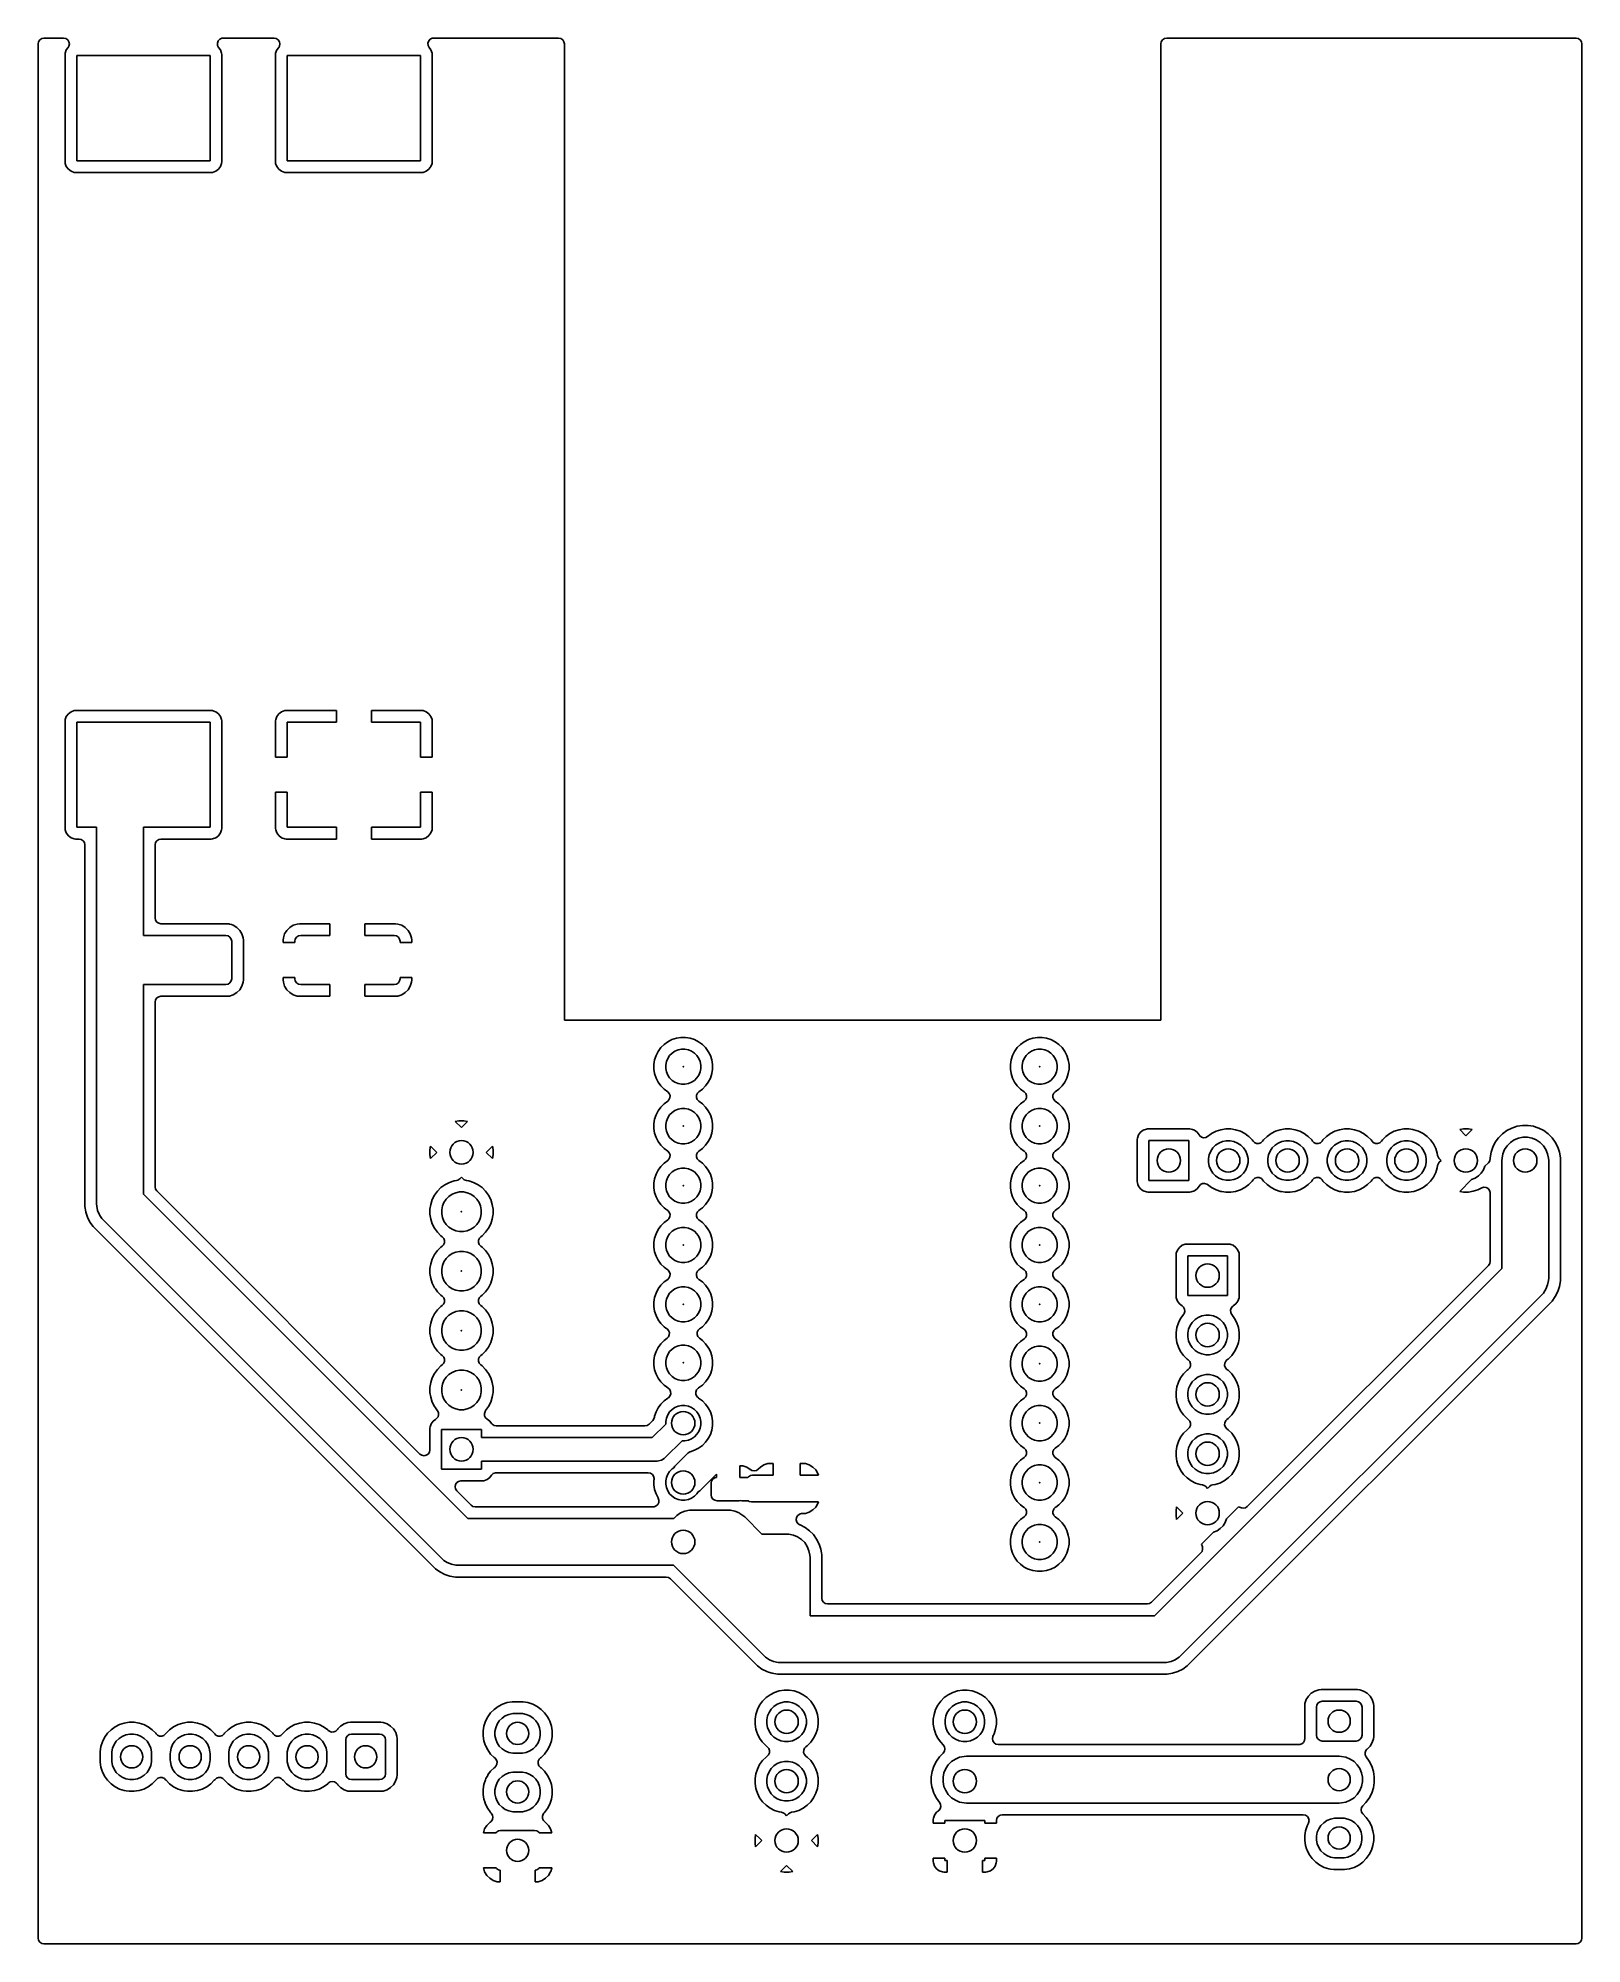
# Model space of a CAD drawing. Header units: millimetres. Extents: x 112.5 to 178.5, y -147 to -65.5.
import ezdxf

# ---------------------------------------------------------------- set-up
doc = ezdxf.new("R2010")
doc.units = ezdxf.units.MM
doc.layers.add('B.Cu', color=153, linetype='CONTINUOUS', true_color=0x4d7fc4)

msp = doc.modelspace()

# ---------------------------------------------------------------- linework, layer by layer
at = {"layer": 'B.Cu', "linetype": 'CONTINUOUS'}
for p, q in [((112.5005, -65.7495), (112.519454, -65.654212)), ((112.5005, -94.702123), (112.5005, -65.7495)), ((112.519454, -65.654212), (112.57343, -65.57343)), ((112.57343, -65.57343), (112.654212, -65.519454)), ((112.654212, -65.519454), (112.7495, -65.5005)), ((112.7495, -65.5005), (113.588428, -65.5005)), ((113.588428, -65.5005), (113.683716, -65.519454)), ((113.706205, -66.007667), (113.655908, -66.142518)), ((113.683716, -65.519454), (113.764498, -65.57343)), ((113.787762, -65.898721), (113.706205, -66.007667)), ((113.764498, -65.57343), (113.818474, -65.654212)), ((113.818474, -65.844788), (113.787762, -65.898721)), ((113.818474, -65.654212), (113.837428, -65.7495)), ((113.837428, -65.7495), (113.818474, -65.844788)), ((120.165106, -65.714065), (120.197428, -65.622444)), ((120.170307, -65.81108), (120.165106, -65.714065)), ((120.212238, -65.898721), (120.170307, -65.81108)), ((120.197428, -65.622444), (120.262351, -65.550166)), ((120.293795, -66.007667), (120.212238, -65.898721)), ((120.262351, -65.550166), (120.349992, -65.508235)), ((120.293796, -66.007669), (120.293795, -66.007667)), ((120.344091, -66.142517), (120.293796, -66.007669)), ((120.349992, -65.508235), (120.411572, -65.5005)), ((120.411572, -65.5005), (122.588428, -65.5005)), ((122.588428, -65.5005), (122.683716, -65.519454)), ((122.706205, -66.007667), (122.655908, -66.142518)), ((122.683716, -65.519454), (122.764498, -65.57343)), ((122.787762, -65.898721), (122.706205, -66.007667)), ((122.764498, -65.57343), (122.818474, -65.654212)), ((122.818474, -65.844788), (122.787762, -65.898721)), ((122.818474, -65.654212), (122.837428, -65.7495)), ((122.837428, -65.7495), (122.818474, -65.844788)), ((129.165106, -65.714065), (129.197428, -65.622444)), ((129.170307, -65.81108), (129.165106, -65.714065)), ((129.212238, -65.898721), (129.170307, -65.81108)), ((129.197428, -65.622444), (129.262351, -65.550166)), ((129.293795, -66.007667), (129.212238, -65.898721)), ((129.262351, -65.550166), (129.349992, -65.508235)), ((129.293796, -66.007669), (129.293795, -66.007667)), ((129.344091, -66.142517), (129.293796, -66.007669)), ((129.349992, -65.508235), (129.411572, -65.5005)), ((129.411572, -65.5005), (134.751, -65.5005)), ((134.751, -65.5005), (134.846288, -65.519454)), ((134.846288, -65.519454), (134.92707, -65.57343)), ((134.92707, -65.57343), (134.981046, -65.654212)), ((134.981046, -65.654212), (135, -65.7495)), ((135, -65.7495), (135, -107.5)), ((160.5, -65.7495), (160.518954, -65.654212)), ((160.5, -107.5), (160.5, -65.7495)), ((160.518954, -65.654212), (160.57293, -65.57343)), ((160.57293, -65.57343), (160.653712, -65.519454)), ((160.653712, -65.519454), (160.749, -65.5005)), ((160.749, -65.5005), (178.2505, -65.5005)), ((178.2505, -65.5005), (178.345788, -65.519454)), ((178.345788, -65.519454), (178.42657, -65.57343)), ((178.42657, -65.57343), (178.480546, -65.654212)), ((178.480546, -65.654212), (178.4995, -65.7495)), ((178.4995, -65.7495), (178.4995, -146.7505)), ((113.655908, -66.142518), (113.6495, -66.202123)), ((113.6495, -66.202123), (113.6495, -70.797865)), ((114.15, -70.75), (114.15, -66.25)), ((114.15, -66.25), (119.85, -66.25)), ((119.85, -66.25), (119.85, -70.75)), ((120.350499, -66.202128), (120.344091, -66.142517)), ((120.3505, -70.797873), (120.350499, -66.202128)), ((122.655908, -66.142518), (122.6495, -66.202123)), ((122.6495, -66.202123), (122.6495, -70.797865)), ((123.15, -70.75), (123.15, -66.25)), ((123.15, -66.25), (128.85, -66.25)), ((128.85, -66.25), (128.85, -70.75)), ((129.350499, -66.202128), (129.344091, -66.142517)), ((129.3505, -70.797873), (129.350499, -66.202128)), ((113.6495, -70.797865), (113.6495, -70.797868)), ((113.6495, -70.797868), (113.649501, -70.797872)), ((113.649501, -70.797872), (113.651567, -70.817093)), ((113.651567, -70.817093), (113.655908, -70.85748)), ((113.655908, -70.85748), (113.655909, -70.857483)), ((113.655909, -70.857483), (113.706204, -70.992331)), ((119.85, -70.75), (114.15, -70.75)), ((120.293796, -70.992331), (120.344091, -70.857483)), ((120.344091, -70.857483), (120.3505, -70.797873)), ((122.6495, -70.797865), (122.6495, -70.797868)), ((122.6495, -70.797868), (122.649501, -70.797872)), ((122.649501, -70.797872), (122.651567, -70.817093)), ((122.651567, -70.817093), (122.655908, -70.85748)), ((122.655908, -70.85748), (122.655909, -70.857483)), ((122.655909, -70.857483), (122.706204, -70.992331)), ((128.85, -70.75), (123.15, -70.75)), ((129.293796, -70.992331), (129.344091, -70.857483)), ((129.344091, -70.857483), (129.3505, -70.797873)), ((113.706204, -70.992331), (113.792454, -71.107546)), ((113.792454, -71.107546), (113.907669, -71.193796)), ((113.907669, -71.193796), (114.042517, -71.244091)), ((114.042517, -71.244091), (114.102127, -71.2505)), ((114.102127, -71.2505), (119.897872, -71.250499)), ((119.897872, -71.250499), (119.957483, -71.244091)), ((119.957483, -71.244091), (120.092331, -71.193796)), ((120.092331, -71.193796), (120.207546, -71.107546)), ((120.207546, -71.107546), (120.293796, -70.992331)), ((122.706204, -70.992331), (122.792454, -71.107546)), ((122.792454, -71.107546), (122.907669, -71.193796)), ((122.907669, -71.193796), (123.042517, -71.244091)), ((123.042517, -71.244091), (123.102127, -71.2505)), ((123.102127, -71.2505), (128.897872, -71.250499)), ((128.897872, -71.250499), (128.957483, -71.244091)), ((128.957483, -71.244091), (129.092331, -71.193796)), ((129.092331, -71.193796), (129.207546, -71.107546)), ((129.207546, -71.107546), (129.293796, -70.992331)), ((113.706204, -94.507669), (113.655908, -94.642518)), ((113.792453, -94.392455), (113.706204, -94.507669)), ((113.792455, -94.392453), (113.792453, -94.392455)), ((113.90767, -94.306203), (113.792455, -94.392453)), ((114.042515, -94.255909), (113.90767, -94.306203)), ((114.042519, -94.255908), (114.042515, -94.255909)), ((114.089314, -94.250878), (114.042519, -94.255908)), ((114.102128, -94.249501), (114.089314, -94.250878)), ((114.10213, -94.2495), (114.102128, -94.249501)), ((114.102134, -94.2495), (114.10213, -94.2495)), ((119.897873, -94.2495), (114.102134, -94.2495)), ((119.957481, -94.255908), (119.897873, -94.2495)), ((120.012117, -94.276286), (119.957481, -94.255908)), ((120.092331, -94.306204), (120.012117, -94.276286)), ((120.207546, -94.392454), (120.092331, -94.306204)), ((120.293796, -94.507669), (120.207546, -94.392454)), ((120.344091, -94.642517), (120.293796, -94.507669)), ((122.706646, -94.507912), (122.656403, -94.642621)), ((122.79281, -94.392812), (122.706646, -94.507912)), ((122.792812, -94.39281), (122.79281, -94.392812)), ((122.907912, -94.306646), (122.792812, -94.39281)), ((123.042621, -94.256403), (122.907912, -94.306646)), ((123.042628, -94.256401), (123.042621, -94.256403)), ((123.102167, -94.25), (123.042628, -94.256401)), ((125.249999, -94.25), (123.102167, -94.25)), ((125.25, -94.250001), (125.249999, -94.25)), ((125.25, -94.75), (125.25, -94.250001)), ((126.750001, -94.25), (126.75, -94.250001)), ((126.75, -94.250001), (126.75, -94.75)), ((128.897832, -94.25), (126.750001, -94.25)), ((128.957371, -94.256401), (128.897832, -94.25)), ((128.957378, -94.256403), (128.957371, -94.256401)), ((129.092087, -94.306646), (128.957378, -94.256403)), ((129.207187, -94.39281), (129.092087, -94.306646)), ((129.207189, -94.392812), (129.207187, -94.39281)), ((129.293353, -94.507912), (129.207189, -94.392812)), ((129.343596, -94.642621), (129.293353, -94.507912)), ((112.5005, -138.768703), (112.5005, -94.702123)), ((113.655908, -94.642518), (113.6495, -94.702123)), ((113.6495, -94.702123), (113.6495, -99.297865)), ((114.15, -99.25), (114.15, -94.75)), ((114.15, -94.75), (119.85, -94.75)), ((119.85, -94.75), (119.85, -99.25)), ((120.350499, -94.702128), (120.344091, -94.642517)), ((120.350499, -94.702134), (120.350499, -94.702128)), ((120.350499, -94.702167), (120.350499, -94.702134)), ((120.350499, -96.25), (120.350499, -94.702167)), ((122.656401, -94.642628), (122.65, -94.702167)), ((122.65, -94.702167), (122.65, -96.249999)), ((122.656403, -94.642621), (122.656401, -94.642628)), ((123.15, -96.25), (123.15, -94.75)), ((123.15, -94.75), (125.25, -94.75)), ((126.75, -94.75), (128.85, -94.75)), ((128.85, -94.75), (128.85, -96.25)), ((129.343598, -94.642628), (129.343596, -94.642621)), ((129.349999, -94.702167), (129.343598, -94.642628)), ((129.35, -94.702175), (129.349999, -94.702167)), ((129.35, -96.249999), (129.35, -94.702175)), ((120.350499, -97.750001), (120.350499, -96.25)), ((122.65, -96.249999), (122.650001, -96.25)), ((122.650001, -96.25), (123.15, -96.25)), ((128.85, -96.25), (129.349999, -96.25)), ((129.349999, -96.25), (129.35, -96.249999)), ((120.3505, -99.297873), (120.350499, -97.750001)), ((122.650001, -97.75), (122.65, -97.750001)), ((122.65, -97.750001), (122.65, -99.297832)), ((123.15, -97.75), (122.650001, -97.75)), ((123.15, -99.25), (123.15, -97.75)), ((129.349999, -97.75), (128.85, -97.75)), ((128.85, -97.75), (128.85, -99.25)), ((129.35, -97.750001), (129.349999, -97.75)), ((129.35, -99.297825), (129.35, -97.750001)), ((113.6495, -99.297865), (113.6495, -99.297868)), ((113.6495, -99.297868), (113.649501, -99.297872)), ((113.649501, -99.297872), (113.651567, -99.317093)), ((113.651567, -99.317093), (113.655908, -99.35748)), ((113.655908, -99.35748), (113.655909, -99.357483)), ((113.655909, -99.357483), (113.706204, -99.492331)), ((115, -99.25), (114.15, -99.25)), ((115, -115.35), (115, -99.25)), ((119.85, -99.25), (117, -99.25)), ((117, -99.25), (117, -103.875)), ((120.293796, -99.492331), (120.344091, -99.357483)), ((120.344091, -99.357483), (120.3505, -99.297873)), ((122.65, -99.297832), (122.656401, -99.357371)), ((122.656401, -99.357371), (122.656403, -99.357378)), ((122.656403, -99.357378), (122.706646, -99.492087)), ((125.25, -99.25), (123.15, -99.25)), ((125.25, -99.749999), (125.25, -99.25)), ((128.85, -99.25), (126.75, -99.25)), ((126.75, -99.25), (126.75, -99.749999)), ((129.293353, -99.492087), (129.343596, -99.357378)), ((129.343596, -99.357378), (129.343598, -99.357371)), ((129.343598, -99.357371), (129.349999, -99.297832)), ((129.349999, -99.297832), (129.35, -99.297825)), ((113.706204, -99.492331), (113.792454, -99.607546)), ((113.792454, -99.607546), (113.907669, -99.693796)), ((113.907669, -99.693796), (114.042517, -99.744091)), ((114.042517, -99.744091), (114.102127, -99.7505)), ((114.102127, -99.7505), (114.250501, -99.750499)), ((114.250501, -99.750499), (114.345787, -99.769452)), ((114.345787, -99.769452), (114.426568, -99.823428)), ((114.426568, -99.823428), (114.480545, -99.904209)), ((114.480545, -99.904209), (114.4995, -99.999497)), ((114.4995, -99.999497), (114.4995, -115.468087)), ((117.5005, -99.999499), (117.519454, -99.904211)), ((117.5005, -103.1255), (117.5005, -99.999499)), ((117.519454, -99.904211), (117.57343, -99.823429)), ((117.57343, -99.823429), (117.654212, -99.769453)), ((117.654212, -99.769453), (117.7495, -99.750499)), ((117.7495, -99.750499), (119.897866, -99.750499)), ((119.897866, -99.750499), (119.897872, -99.750499)), ((119.897872, -99.750499), (119.957483, -99.744091)), ((119.957483, -99.744091), (120.092331, -99.693796)), ((120.092331, -99.693796), (120.207546, -99.607546)), ((120.207546, -99.607546), (120.293796, -99.492331)), ((122.706646, -99.492087), (122.79281, -99.607187)), ((122.79281, -99.607187), (122.792812, -99.607189)), ((122.792812, -99.607189), (122.907912, -99.693353)), ((122.907912, -99.693353), (123.042621, -99.743596)), ((123.042621, -99.743596), (123.042628, -99.743598)), ((123.042628, -99.743598), (123.102167, -99.749999)), ((123.102167, -99.749999), (123.102175, -99.75)), ((123.102175, -99.75), (125.249999, -99.75)), ((125.249999, -99.75), (125.25, -99.749999)), ((126.75, -99.749999), (126.750001, -99.75)), ((126.750001, -99.75), (128.897825, -99.75)), ((128.897825, -99.75), (128.897832, -99.749999)), ((128.897832, -99.749999), (128.957371, -99.743598)), ((128.957371, -99.743598), (128.957378, -99.743596)), ((128.957378, -99.743596), (129.092087, -99.693353)), ((129.092087, -99.693353), (129.207187, -99.607189)), ((129.207187, -99.607189), (129.207189, -99.607187)), ((129.207189, -99.607187), (129.293353, -99.492087)), ((117.519454, -103.220788), (117.5005, -103.1255)), ((117.57343, -103.30157), (117.519454, -103.220788)), ((117.654212, -103.355546), (117.57343, -103.30157)), ((117.7495, -103.3745), (117.654212, -103.355546)), ((120.575008, -103.3745), (117.7495, -103.3745)), ((120.575012, -103.3745), (120.575008, -103.3745)), ((120.657239, -103.3829), (120.575012, -103.3745)), ((120.677797, -103.385001), (120.657239, -103.3829)), ((120.761065, -103.412593), (120.677797, -103.385001)), ((120.844335, -103.440186), (120.761065, -103.412593)), ((120.993655, -103.532289), (120.844334, -103.440186)), ((120.844334, -103.440186), (120.844335, -103.440186)), ((123.405879, -103.440641), (123.256659, -103.532681)), ((123.40588, -103.44064), (123.405879, -103.440641)), ((123.572299, -103.385495), (123.40588, -103.44064)), ((123.572306, -103.385494), (123.572299, -103.385495)), ((123.675019, -103.375), (123.572306, -103.385494)), ((124.974999, -103.375), (123.675019, -103.375)), ((124.975, -103.375001), (124.974999, -103.375)), ((124.975, -103.875), (124.975, -103.375001)), ((126.475001, -103.375), (126.475, -103.375001)), ((126.475, -103.375001), (126.475, -103.875)), ((127.77498, -103.375), (126.475001, -103.375)), ((127.877693, -103.385494), (127.77498, -103.375)), ((127.8777, -103.385495), (127.877693, -103.385494)), ((128.044119, -103.44064), (127.8777, -103.385495)), ((128.04412, -103.440641), (128.044119, -103.44064)), ((128.19334, -103.532681), (128.04412, -103.440641)), ((117, -103.875), (120.524999, -103.875)), ((120.524999, -103.875), (120.62067, -103.89403)), ((120.62067, -103.89403), (120.701776, -103.948224)), ((120.701776, -103.948224), (120.75597, -104.02933)), ((120.75597, -104.02933), (120.774999, -104.125002)), ((120.774999, -104.125002), (120.775, -105.724999)), ((121.117711, -103.656345), (120.993655, -103.532289)), ((121.209814, -103.805666), (121.117711, -103.656345)), ((121.264999, -103.972203), (121.209814, -103.805666)), ((121.2755, -104.074992), (121.264999, -103.972203)), ((121.2755, -104.075019), (121.2755, -104.074992)), ((121.2755, -105.675001), (121.2755, -104.075019)), ((122.985494, -103.972306), (122.975, -104.075019)), ((122.975, -104.075019), (122.975, -104.174999)), ((122.975, -104.174999), (122.975001, -104.175)), ((122.975001, -104.175), (123.475, -104.175)), ((122.985495, -103.972299), (122.985494, -103.972306)), ((123.04064, -103.80588), (122.985495, -103.972299)), ((123.040641, -103.805879), (123.04064, -103.80588)), ((123.132681, -103.656659), (123.040641, -103.805879)), ((123.132684, -103.656655), (123.132681, -103.656659)), ((123.256655, -103.532684), (123.132684, -103.656655)), ((123.256659, -103.532681), (123.256655, -103.532684)), ((123.475, -104.125001), (123.49403, -104.02933)), ((123.475, -104.175), (123.475, -104.125001)), ((123.49403, -104.02933), (123.548224, -103.948224)), ((123.548224, -103.948224), (123.62933, -103.89403)), ((123.62933, -103.89403), (123.725002, -103.875001)), ((123.725002, -103.875001), (124.975, -103.875)), ((126.475, -103.875), (127.724999, -103.875)), ((127.724999, -103.875), (127.82067, -103.89403)), ((127.82067, -103.89403), (127.901776, -103.948224)), ((127.901776, -103.948224), (127.95597, -104.02933)), ((127.95597, -104.02933), (127.974999, -104.125002)), ((127.974999, -104.125002), (127.974999, -104.175)), ((127.974999, -104.175), (128.474999, -104.175)), ((128.193344, -103.532684), (128.19334, -103.532681)), ((128.317315, -103.656655), (128.193344, -103.532684)), ((128.317318, -103.656659), (128.317315, -103.656655)), ((128.409358, -103.805879), (128.317318, -103.656659)), ((128.409359, -103.80588), (128.409358, -103.805879)), ((128.464504, -103.972299), (128.409359, -103.80588)), ((128.464505, -103.972306), (128.464504, -103.972299)), ((128.474999, -104.075019), (128.464505, -103.972306)), ((128.475, -104.075029), (128.474999, -104.075019)), ((128.474999, -104.175), (128.475, -104.174999)), ((128.475, -104.174999), (128.475, -104.075029)), ((120.701776, -105.901776), (120.62067, -105.95597)), ((120.75597, -105.82067), (120.701776, -105.901776)), ((120.775, -105.724999), (120.75597, -105.82067)), ((121.209814, -106.044334), (121.264999, -105.877797)), ((121.264999, -105.877797), (121.2755, -105.775008)), ((121.2755, -105.775008), (121.2755, -105.675001)), ((122.975001, -105.675), (122.975, -105.675001)), ((122.975, -105.675001), (122.975, -105.77498)), ((122.975, -105.77498), (122.985494, -105.877693)), ((123.475001, -105.675), (122.975001, -105.675)), ((122.985494, -105.877693), (122.985495, -105.8777)), ((122.985495, -105.8777), (123.04064, -106.044119)), ((123.475001, -105.724998), (123.475001, -105.675)), ((123.49403, -105.82067), (123.475001, -105.724998)), ((123.548224, -105.901776), (123.49403, -105.82067)), ((123.62933, -105.95597), (123.548224, -105.901776)), ((127.901776, -105.901776), (127.82067, -105.95597)), ((127.95597, -105.82067), (127.901776, -105.901776)), ((127.975, -105.724999), (127.95597, -105.82067)), ((128.474999, -105.675), (127.975, -105.675)), ((127.975, -105.675), (127.975, -105.724999)), ((128.409359, -106.044119), (128.464504, -105.8777)), ((128.464504, -105.8777), (128.464505, -105.877693)), ((128.464505, -105.877693), (128.474999, -105.77498)), ((128.475, -105.675001), (128.474999, -105.675)), ((128.474999, -105.77498), (128.475, -105.77497)), ((128.475, -105.77497), (128.475, -105.675001)), ((120.524998, -105.974999), (117, -105.974999)), ((117, -105.974999), (117, -114.935786)), ((117.5005, -106.7245), (117.519454, -106.629212)), ((117.5005, -111.825033), (117.5005, -106.7245)), ((117.519454, -106.629212), (117.57343, -106.54843)), ((117.57343, -106.54843), (117.654212, -106.494454)), ((117.654212, -106.494454), (117.7495, -106.4755)), ((117.7495, -106.4755), (120.574999, -106.4755)), ((120.62067, -105.95597), (120.524998, -105.974999)), ((120.574999, -106.4755), (120.575008, -106.4755)), ((120.575008, -106.4755), (120.677797, -106.464999)), ((120.677797, -106.464999), (120.844334, -106.409814)), ((120.844334, -106.409814), (120.993655, -106.317711)), ((120.993655, -106.317711), (121.117711, -106.193655)), ((121.117711, -106.193655), (121.209814, -106.044334)), ((123.04064, -106.044119), (123.040641, -106.04412)), ((123.040641, -106.04412), (123.132681, -106.19334)), ((123.132681, -106.19334), (123.132684, -106.193344)), ((123.132684, -106.193344), (123.256655, -106.317315)), ((123.256655, -106.317315), (123.256659, -106.317318)), ((123.256659, -106.317318), (123.405879, -106.409358)), ((123.405879, -106.409358), (123.40588, -106.409359)), ((123.40588, -106.409359), (123.572299, -106.464504)), ((123.572299, -106.464504), (123.572306, -106.464505)), ((123.572306, -106.464505), (123.675019, -106.474999)), ((123.725001, -105.975), (123.62933, -105.95597)), ((123.675019, -106.474999), (123.67503, -106.475)), ((123.67503, -106.475), (124.974999, -106.475)), ((124.975, -105.974999), (123.725001, -105.975)), ((124.974999, -106.475), (124.975, -106.474999)), ((124.975, -106.474999), (124.975, -105.974999)), ((127.724998, -105.974999), (126.475, -105.974999)), ((126.475, -105.974999), (126.475, -106.474999)), ((126.475, -106.474999), (126.475001, -106.475)), ((126.475001, -106.475), (127.77497, -106.475)), ((127.82067, -105.95597), (127.724998, -105.974999)), ((127.77497, -106.475), (127.77498, -106.474999)), ((127.77498, -106.474999), (127.877693, -106.464505)), ((127.877693, -106.464505), (127.8777, -106.464504)), ((127.8777, -106.464504), (128.044119, -106.409359)), ((128.044119, -106.409359), (128.04412, -106.409358)), ((128.04412, -106.409358), (128.19334, -106.317318)), ((128.19334, -106.317318), (128.193344, -106.317315)), ((128.193344, -106.317315), (128.317315, -106.193344)), ((128.317315, -106.193344), (128.317318, -106.19334)), ((128.317318, -106.19334), (128.409358, -106.04412)), ((128.409358, -106.04412), (128.409359, -106.044119)), ((135, -107.5), (160.499999, -107.5)), ((160.499999, -107.5), (160.5, -107.5)), ((139.598439, -108.327408), (139.422502, -108.417053)), ((139.598443, -108.327407), (139.598439, -108.327408)), ((139.786239, -108.266389), (139.598443, -108.327407)), ((139.981258, -108.235501), (139.786239, -108.266389)), ((139.981266, -108.2355), (139.981258, -108.235501)), ((139.981269, -108.2355), (139.981266, -108.2355)), ((140.178731, -108.2355), (139.981269, -108.2355)), ((140.178734, -108.2355), (140.178731, -108.2355)), ((140.178741, -108.235501), (140.178734, -108.2355)), ((140.37376, -108.266389), (140.178741, -108.235501)), ((140.561556, -108.327407), (140.37376, -108.266389)), ((140.56156, -108.327408), (140.561556, -108.327407)), ((140.737497, -108.417053), (140.56156, -108.327408)), ((154.838439, -108.327408), (154.662502, -108.417053)), ((154.838443, -108.327407), (154.838439, -108.327408)), ((155.026239, -108.266389), (154.838443, -108.327407)), ((155.221258, -108.235501), (155.026239, -108.266389)), ((155.221266, -108.2355), (155.221258, -108.235501)), ((155.221269, -108.2355), (155.221266, -108.2355)), ((155.418731, -108.2355), (155.221269, -108.2355)), ((155.418734, -108.2355), (155.418731, -108.2355)), ((155.418741, -108.235501), (155.418734, -108.2355)), ((155.61376, -108.266389), (155.418741, -108.235501)), ((155.801556, -108.327407), (155.61376, -108.266389)), ((155.80156, -108.327408), (155.801556, -108.327407)), ((155.977497, -108.417053), (155.80156, -108.327408)), ((138.856389, -109.196239), (138.825501, -109.391258)), ((138.917407, -109.008443), (138.856389, -109.196239)), ((138.917408, -109.008439), (138.917407, -109.008443)), ((139.007053, -108.832502), (138.917408, -109.008439)), ((139.007055, -108.8325), (139.007053, -108.832502)), ((139.123122, -108.672746), (139.007055, -108.8325)), ((139.262746, -108.533122), (139.123122, -108.672746)), ((139.4225, -108.417055), (139.262746, -108.533122)), ((139.358467, -109.271125), (139.415031, -109.134567)), ((139.415031, -109.134567), (139.49715, -109.011667)), ((139.422502, -108.417053), (139.4225, -108.417055)), ((139.49715, -109.011667), (139.601667, -108.90715)), ((139.601667, -108.90715), (139.724567, -108.825031)), ((139.724567, -108.825031), (139.861125, -108.768467)), ((139.861125, -108.768467), (140.006095, -108.739631)), ((140.006095, -108.739631), (140.153905, -108.739631)), ((140.153905, -108.739631), (140.298875, -108.768467)), ((140.298875, -108.768467), (140.435433, -108.825031)), ((140.435433, -108.825031), (140.558333, -108.90715)), ((140.558333, -108.90715), (140.66285, -109.011667)), ((140.66285, -109.011667), (140.744969, -109.134567)), ((140.737498, -108.417054), (140.737497, -108.417053)), ((140.737501, -108.417056), (140.737498, -108.417054)), ((140.897252, -108.533121), (140.737501, -108.417056)), ((140.744969, -109.134567), (140.801533, -109.271125)), ((141.036879, -108.672748), (140.897252, -108.533121)), ((141.152944, -108.832499), (141.036879, -108.672748)), ((141.242591, -109.008439), (141.152944, -108.832499)), ((141.30361, -109.196237), (141.242591, -109.008439)), ((141.3345, -109.391269), (141.30361, -109.196237)), ((154.096389, -109.196239), (154.065501, -109.391258)), ((154.157407, -109.008443), (154.096389, -109.196239)), ((154.157408, -109.008439), (154.157407, -109.008443)), ((154.247053, -108.832502), (154.157408, -109.008439)), ((154.247055, -108.8325), (154.247053, -108.832502)), ((154.363122, -108.672746), (154.247055, -108.8325)), ((154.502746, -108.533122), (154.363122, -108.672746)), ((154.6625, -108.417055), (154.502746, -108.533122)), ((154.598467, -109.271125), (154.655031, -109.134567)), ((154.655031, -109.134567), (154.73715, -109.011667)), ((154.662502, -108.417053), (154.6625, -108.417055)), ((154.73715, -109.011667), (154.841667, -108.90715)), ((154.841667, -108.90715), (154.964567, -108.825031)), ((154.964567, -108.825031), (155.101125, -108.768467)), ((155.101125, -108.768467), (155.246095, -108.739631)), ((155.246095, -108.739631), (155.393905, -108.739631)), ((155.393905, -108.739631), (155.538875, -108.768467)), ((155.538875, -108.768467), (155.675433, -108.825031)), ((155.675433, -108.825031), (155.798333, -108.90715)), ((155.798333, -108.90715), (155.90285, -109.011667)), ((155.90285, -109.011667), (155.984969, -109.134567)), ((155.977498, -108.417054), (155.977497, -108.417053)), ((155.977501, -108.417056), (155.977498, -108.417054)), ((156.137252, -108.533121), (155.977501, -108.417056)), ((155.984969, -109.134567), (156.041533, -109.271125)), ((156.276879, -108.672748), (156.137252, -108.533121)), ((156.392944, -108.832499), (156.276879, -108.672748)), ((156.482591, -109.008439), (156.392944, -108.832499)), ((156.54361, -109.196237), (156.482591, -109.008439)), ((156.5745, -109.391269), (156.54361, -109.196237)), ((138.825501, -109.391258), (138.8255, -109.391273)), ((138.8255, -109.391273), (138.8255, -109.588726)), ((138.8255, -109.588726), (138.825501, -109.588741)), ((138.825501, -109.588741), (138.856389, -109.78376)), ((138.856389, -109.78376), (138.917407, -109.971556)), ((138.917407, -109.971556), (138.917408, -109.97156)), ((138.917408, -109.97156), (139.007053, -110.147497)), ((139.329631, -109.416095), (139.358467, -109.271125)), ((139.329631, -109.563905), (139.329631, -109.416095)), ((139.358467, -109.708875), (139.329631, -109.563905)), ((139.415031, -109.845433), (139.358467, -109.708875)), ((139.49715, -109.968333), (139.415031, -109.845433)), ((139.601667, -110.07285), (139.49715, -109.968333)), ((140.66285, -109.968333), (140.558333, -110.07285)), ((140.744969, -109.845433), (140.66285, -109.968333)), ((140.801533, -109.708875), (140.744969, -109.845433)), ((140.801533, -109.271125), (140.830369, -109.416095)), ((140.830369, -109.563905), (140.801533, -109.708875)), ((140.830369, -109.416095), (140.830369, -109.563905)), ((141.152944, -110.147501), (141.242591, -109.971561)), ((141.242591, -109.971561), (141.30361, -109.783763)), ((141.30361, -109.783763), (141.3345, -109.588731)), ((141.3345, -109.391273), (141.3345, -109.391269)), ((141.3345, -109.588731), (141.3345, -109.391273)), ((154.065501, -109.391258), (154.0655, -109.391273)), ((154.0655, -109.391273), (154.0655, -109.588726)), ((154.0655, -109.588726), (154.065501, -109.588741)), ((154.065501, -109.588741), (154.096389, -109.78376)), ((154.096389, -109.78376), (154.157407, -109.971556)), ((154.157407, -109.971556), (154.157408, -109.97156)), ((154.157408, -109.97156), (154.247053, -110.147497)), ((154.569631, -109.416095), (154.598467, -109.271125)), ((154.569631, -109.563905), (154.569631, -109.416095)), ((154.598467, -109.708875), (154.569631, -109.563905)), ((154.655031, -109.845433), (154.598467, -109.708875)), ((154.73715, -109.968333), (154.655031, -109.845433)), ((154.841667, -110.07285), (154.73715, -109.968333)), ((155.90285, -109.968333), (155.798333, -110.07285)), ((155.984969, -109.845433), (155.90285, -109.968333)), ((156.041533, -109.708875), (155.984969, -109.845433)), ((156.041533, -109.271125), (156.070369, -109.416095)), ((156.070369, -109.563905), (156.041533, -109.708875)), ((156.070369, -109.416095), (156.070369, -109.563905)), ((156.392944, -110.147501), (156.482591, -109.971561)), ((156.482591, -109.971561), (156.54361, -109.783763)), ((156.54361, -109.783763), (156.5745, -109.588731)), ((156.5745, -109.588731), (156.5745, -109.391269)), ((139.007053, -110.147497), (139.007054, -110.147498)), ((139.007054, -110.147498), (139.007056, -110.147501)), ((139.007056, -110.147501), (139.123121, -110.307252)), ((139.123121, -110.307252), (139.262748, -110.446879)), ((139.262748, -110.446879), (139.416457, -110.558554)), ((139.416457, -110.558554), (139.482406, -110.629897)), ((139.512219, -110.818127), (139.471545, -110.906358)), ((139.482406, -110.629897), (139.516033, -110.721047)), ((139.516033, -110.721047), (139.512219, -110.818127)), ((139.724567, -110.154969), (139.601667, -110.07285)), ((139.861125, -110.211533), (139.724567, -110.154969)), ((140.006095, -110.240369), (139.861125, -110.211533)), ((140.153905, -110.240369), (140.006095, -110.240369)), ((140.298875, -110.211533), (140.153905, -110.240369)), ((140.435433, -110.154969), (140.298875, -110.211533)), ((140.558333, -110.07285), (140.435433, -110.154969)), ((140.643966, -110.798954), (140.64778, -110.701874)), ((140.677593, -110.890103), (140.643966, -110.798954)), ((140.64778, -110.701874), (140.688454, -110.613643)), ((140.688454, -110.613643), (140.743543, -110.558554)), ((140.743543, -110.558554), (140.897252, -110.446879)), ((140.897252, -110.446879), (141.036879, -110.307252)), ((141.036879, -110.307252), (141.152944, -110.147501)), ((154.247053, -110.147497), (154.247054, -110.147498)), ((154.247054, -110.147498), (154.247056, -110.147501)), ((154.247056, -110.147501), (154.363121, -110.307252)), ((154.363121, -110.307252), (154.502748, -110.446879)), ((154.502748, -110.446879), (154.656457, -110.558554)), ((154.656457, -110.558554), (154.722406, -110.629897)), ((154.752219, -110.818127), (154.711545, -110.906358)), ((154.722406, -110.629897), (154.756033, -110.721047)), ((154.756033, -110.721047), (154.752219, -110.818127)), ((154.964567, -110.154969), (154.841667, -110.07285)), ((155.101125, -110.211533), (154.964567, -110.154969)), ((155.246095, -110.240369), (155.101125, -110.211533)), ((155.393905, -110.240369), (155.246095, -110.240369)), ((155.538875, -110.211533), (155.393905, -110.240369)), ((155.675433, -110.154969), (155.538875, -110.211533)), ((155.798333, -110.07285), (155.675433, -110.154969)), ((155.883966, -110.798954), (155.88778, -110.701874)), ((155.917593, -110.890103), (155.883966, -110.798954)), ((155.88778, -110.701874), (155.928454, -110.613643)), ((155.928454, -110.613643), (155.983543, -110.558554)), ((155.983543, -110.558554), (156.137252, -110.446879)), ((156.137252, -110.446879), (156.276879, -110.307252)), ((156.276879, -110.307252), (156.392944, -110.147501)), ((138.917407, -111.548443), (138.856389, -111.736239)), ((138.917408, -111.548439), (138.917407, -111.548443)), ((139.007053, -111.372502), (138.917408, -111.548439)), ((139.007055, -111.3725), (139.007053, -111.372502)), ((139.123122, -111.212746), (139.007055, -111.3725)), ((139.262746, -111.073122), (139.123122, -111.212746)), ((139.416457, -110.961446), (139.262746, -111.073122)), ((139.415031, -111.674567), (139.49715, -111.551667)), ((139.471545, -110.906358), (139.416457, -110.961446)), ((139.49715, -111.551667), (139.601667, -111.44715)), ((139.601667, -111.44715), (139.724567, -111.365031)), ((139.724567, -111.365031), (139.861125, -111.308467)), ((139.861125, -111.308467), (140.006095, -111.279631)), ((140.006095, -111.279631), (140.153905, -111.279631)), ((140.153905, -111.279631), (140.298875, -111.308467)), ((140.298875, -111.308467), (140.435433, -111.365031)), ((140.435433, -111.365031), (140.558333, -111.44715)), ((140.558333, -111.44715), (140.66285, -111.551667)), ((140.66285, -111.551667), (140.744969, -111.674567)), ((140.743543, -110.961446), (140.677593, -110.890103)), ((140.89725, -111.073119), (140.743543, -110.961446)), ((140.897252, -111.073121), (140.89725, -111.073119)), ((141.036879, -111.212748), (140.897252, -111.073121)), ((141.152944, -111.372499), (141.036879, -111.212748)), ((141.242591, -111.548439), (141.152944, -111.372499)), ((141.30361, -111.736237), (141.242591, -111.548439)), ((154.157407, -111.548443), (154.096389, -111.736239)), ((154.157408, -111.548439), (154.157407, -111.548443)), ((154.247053, -111.372502), (154.157408, -111.548439)), ((154.247055, -111.3725), (154.247053, -111.372502)), ((154.363122, -111.212746), (154.247055, -111.3725)), ((154.502746, -111.073122), (154.363122, -111.212746)), ((154.656457, -110.961446), (154.502746, -111.073122)), ((154.655031, -111.674567), (154.73715, -111.551667)), ((154.711545, -110.906358), (154.656457, -110.961446)), ((154.73715, -111.551667), (154.841667, -111.44715)), ((154.841667, -111.44715), (154.964567, -111.365031)), ((154.964567, -111.365031), (155.101125, -111.308467)), ((155.101125, -111.308467), (155.246095, -111.279631)), ((155.246095, -111.279631), (155.393905, -111.279631)), ((155.393905, -111.279631), (155.538875, -111.308467)), ((155.538875, -111.308467), (155.675433, -111.365031)), ((155.675433, -111.365031), (155.798333, -111.44715)), ((155.798333, -111.44715), (155.90285, -111.551667)), ((155.90285, -111.551667), (155.984969, -111.674567)), ((155.983543, -110.961446), (155.917593, -110.890103)), ((156.13725, -111.073119), (155.983543, -110.961446)), ((156.137252, -111.073121), (156.13725, -111.073119)), ((156.276879, -111.212748), (156.137252, -111.073121)), ((156.392944, -111.372499), (156.276879, -111.212748)), ((156.482591, -111.548439), (156.392944, -111.372499)), ((156.54361, -111.736237), (156.482591, -111.548439)), ((117.5005, -113.043757), (117.5005, -111.825033)), ((130.493741, -111.800001), (130.335694, -111.825033)), ((130.335694, -111.825033), (130.6, -112.089339)), ((130.493757, -111.8), (130.493741, -111.800001)), ((130.706243, -111.8), (130.493757, -111.8)), ((130.6, -112.089339), (130.864305, -111.825034)), ((130.706255, -111.800001), (130.706243, -111.8)), ((130.864304, -111.825033), (130.706255, -111.800001)), ((130.864305, -111.825034), (130.864304, -111.825033)), ((138.825501, -111.931258), (138.8255, -111.931273)), ((138.8255, -111.931273), (138.8255, -112.128726)), ((138.8255, -112.128726), (138.825501, -112.128741)), ((138.856389, -111.736239), (138.825501, -111.931258)), ((138.825501, -112.128741), (138.856389, -112.32376)), ((138.856389, -112.32376), (138.917407, -112.511556)), ((139.329631, -111.956095), (139.358467, -111.811125)), ((139.329631, -112.103905), (139.329631, -111.956095)), ((139.358467, -112.248875), (139.329631, -112.103905)), ((139.358467, -111.811125), (139.415031, -111.674567)), ((139.415031, -112.385433), (139.358467, -112.248875)), ((139.49715, -112.508333), (139.415031, -112.385433)), ((140.744969, -112.385433), (140.66285, -112.508333)), ((140.744969, -111.674567), (140.801533, -111.811125)), ((140.801533, -112.248875), (140.744969, -112.385433)), ((140.801533, -111.811125), (140.830369, -111.956095)), ((140.830369, -112.103905), (140.801533, -112.248875)), ((140.830369, -111.956095), (140.830369, -112.103905)), ((141.242591, -112.511561), (141.30361, -112.323763)), ((141.3345, -111.931269), (141.30361, -111.736237)), ((141.30361, -112.323763), (141.3345, -112.128731)), ((141.3345, -112.128731), (141.3345, -111.931269)), ((154.065501, -111.931258), (154.0655, -111.931273)), ((154.0655, -111.931273), (154.0655, -112.128726)), ((154.0655, -112.128726), (154.065501, -112.128741)), ((154.096389, -111.736239), (154.065501, -111.931258)), ((154.065501, -112.128741), (154.096389, -112.32376)), ((154.096389, -112.32376), (154.157407, -112.511556)), ((154.569631, -111.956095), (154.598467, -111.811125)), ((154.569631, -112.103905), (154.569631, -111.956095)), ((154.598467, -112.248875), (154.569631, -112.103905)), ((154.598467, -111.811125), (154.655031, -111.674567)), ((154.655031, -112.385433), (154.598467, -112.248875)), ((154.73715, -112.508333), (154.655031, -112.385433)), ((155.984969, -112.385433), (155.90285, -112.508333)), ((155.984969, -111.674567), (156.041533, -111.811125)), ((156.041533, -112.248875), (155.984969, -112.385433)), ((156.041533, -111.811125), (156.070369, -111.956095)), ((156.070369, -112.103905), (156.041533, -112.248875)), ((156.070369, -111.956095), (156.070369, -112.103905)), ((156.496129, -112.469897), (156.54361, -112.323763)), ((156.5745, -111.931269), (156.54361, -111.736237)), ((156.54361, -112.32376), (156.548569, -112.292455)), ((156.54361, -112.323763), (156.54361, -112.32376)), ((156.548569, -112.292455), (156.5745, -112.128731)), ((156.5745, -112.128731), (156.5745, -111.931269)), ((159.546204, -112.407669), (159.495908, -112.542518)), ((159.632453, -112.292455), (159.546204, -112.407669)), ((159.632455, -112.292453), (159.632453, -112.292455)), ((159.74767, -112.206203), (159.632455, -112.292453)), ((159.882515, -112.155909), (159.74767, -112.206203)), ((159.882519, -112.155908), (159.882515, -112.155909)), ((159.929314, -112.150878), (159.882519, -112.155908)), ((159.942128, -112.149501), (159.929314, -112.150878)), ((159.94213, -112.1495), (159.942128, -112.149501)), ((159.942134, -112.1495), (159.94213, -112.1495)), ((161.737873, -112.1495), (159.942134, -112.1495)), ((161.797481, -112.155908), (161.737873, -112.1495)), ((161.848757, -112.175033), (161.797481, -112.155908)), ((161.932331, -112.206204), (161.848757, -112.175033)), ((162.047546, -112.292454), (161.932331, -112.206204)), ((162.133796, -112.407669), (162.047546, -112.292454)), ((162.133796, -112.40767), (162.133796, -112.407669)), ((162.144469, -112.421927), (162.133796, -112.40767)), ((162.14516, -112.421409), (162.144469, -112.421927)), ((162.155581, -112.436543), (162.14516, -112.421409)), ((162.231835, -112.496746), (162.155581, -112.436543)), ((162.657685, -112.355483), (162.500208, -112.469896)), ((162.672182, -112.34495), (162.657685, -112.355483)), ((162.861592, -112.248441), (162.672182, -112.34495)), ((163.063759, -112.182753), (162.861592, -112.248441)), ((163.273703, -112.1495), (163.063759, -112.182753)), ((163.273713, -112.1495), (163.273703, -112.1495)), ((163.486287, -112.1495), (163.273713, -112.1495)), ((163.486296, -112.1495), (163.486287, -112.1495)), ((163.69624, -112.182753), (163.486296, -112.1495)), ((163.898407, -112.248441), (163.69624, -112.182753)), ((163.898409, -112.248442), (163.898407, -112.248441)), ((163.898412, -112.248443), (163.898409, -112.248442)), ((164.087816, -112.344949), (163.898412, -112.248443)), ((164.217734, -112.439339), (164.087816, -112.344949)), ((164.259793, -112.469897), (164.217734, -112.439339)), ((165.212182, -112.34495), (165.040206, -112.469897)), ((165.401592, -112.248441), (165.212182, -112.34495)), ((165.603759, -112.182753), (165.401592, -112.248441)), ((165.813703, -112.1495), (165.603759, -112.182753)), ((165.813713, -112.1495), (165.813703, -112.1495)), ((166.026287, -112.1495), (165.813713, -112.1495)), ((166.026296, -112.1495), (166.026287, -112.1495)), ((166.23624, -112.182753), (166.026296, -112.1495)), ((166.438407, -112.248441), (166.23624, -112.182753)), ((166.438409, -112.248442), (166.438407, -112.248441)), ((166.438412, -112.248443), (166.438409, -112.248442)), ((166.627816, -112.344949), (166.438412, -112.248443)), ((166.757734, -112.439339), (166.627816, -112.344949)), ((166.799793, -112.469897), (166.757734, -112.439339)), ((167.752182, -112.34495), (167.580206, -112.469897)), ((167.941592, -112.248441), (167.752182, -112.34495)), ((168.143759, -112.182753), (167.941592, -112.248441)), ((168.353703, -112.1495), (168.143759, -112.182753)), ((168.353713, -112.1495), (168.353703, -112.1495)), ((168.566287, -112.1495), (168.353713, -112.1495)), ((168.566296, -112.1495), (168.566287, -112.1495)), ((168.77624, -112.182753), (168.566296, -112.1495)), ((168.978407, -112.248441), (168.77624, -112.182753)), ((168.978409, -112.248442), (168.978407, -112.248441)), ((168.978412, -112.248443), (168.978409, -112.248442)), ((169.167816, -112.344949), (168.978412, -112.248443)), ((169.297734, -112.439339), (169.167816, -112.344949)), ((169.339793, -112.469897), (169.297734, -112.439339)), ((170.292182, -112.34495), (170.120206, -112.469897)), ((170.481592, -112.248441), (170.292182, -112.34495)), ((170.683759, -112.182753), (170.481592, -112.248441)), ((170.893703, -112.1495), (170.683759, -112.182753)), ((170.893713, -112.1495), (170.893703, -112.1495)), ((171.106287, -112.1495), (170.893713, -112.1495)), ((171.106296, -112.1495), (171.106287, -112.1495)), ((171.2675, -112.175033), (171.106296, -112.1495)), ((171.31624, -112.182753), (171.2675, -112.175033)), ((171.518407, -112.248441), (171.31624, -112.182753)), ((171.518409, -112.248442), (171.518407, -112.248441)), ((171.518412, -112.248443), (171.518409, -112.248442)), ((171.707816, -112.344949), (171.518412, -112.248443)), ((171.879792, -112.469896), (171.707816, -112.344949)), ((173.433741, -112.150001), (173.275694, -112.175033)), ((173.275694, -112.175033), (173.54, -112.439339)), ((173.433757, -112.15), (173.433741, -112.150001)), ((173.646243, -112.15), (173.433757, -112.15)), ((173.54, -112.439339), (173.804305, -112.175034)), ((173.646255, -112.150001), (173.646243, -112.15)), ((173.804304, -112.175033), (173.646255, -112.150001)), ((173.804305, -112.175034), (173.804304, -112.175033)), ((175.102495, -112.355478), (174.935478, -112.522495)), ((175.293562, -112.216659), (175.102495, -112.355478)), ((175.504012, -112.10943), (175.293562, -112.216659)), ((175.728635, -112.036446), (175.504012, -112.10943)), ((175.961896, -111.999501), (175.728635, -112.036446)), ((175.961905, -111.9995), (175.961896, -111.999501)), ((175.961908, -111.9995), (175.961905, -111.9995)), ((176.198092, -111.9995), (175.961908, -111.9995)), ((176.198094, -111.9995), (176.198092, -111.9995)), ((176.198103, -111.999501), (176.198094, -111.9995)), ((176.431364, -112.036446), (176.198103, -111.999501)), ((176.431366, -112.036446), (176.431364, -112.036446)), ((176.431368, -112.036447), (176.431366, -112.036446)), ((176.531079, -112.068845), (176.431368, -112.036447)), ((176.655987, -112.10943), (176.531079, -112.068845)), ((176.655989, -112.109431), (176.655987, -112.10943)), ((176.655992, -112.109432), (176.655989, -112.109431)), ((176.845916, -112.206203), (176.655992, -112.109432)), ((176.866437, -112.216659), (176.845916, -112.206203)), ((177.057504, -112.355478), (176.866437, -112.216659)), ((177.057506, -112.35548), (177.057504, -112.355478)), ((177.05751, -112.355483), (177.057506, -112.35548)), ((177.224517, -112.52249), (177.05751, -112.355483)), ((117.5005, -114.625333), (117.5005, -113.043757)), ((129.250001, -113.043741), (129.25, -113.043757)), ((129.25, -113.043757), (129.25, -113.256242)), ((129.25, -113.256242), (129.250001, -113.256255)), ((129.275033, -112.885694), (129.250001, -113.043741)), ((129.250001, -113.256255), (129.275033, -113.414304)), ((129.473513, -113.084174), (129.275033, -112.885694)), ((129.275034, -113.414305), (129.539339, -113.15)), ((129.539339, -113.15), (129.473513, -113.084174)), ((131.924964, -112.885693), (131.66066, -113.149999)), ((131.66066, -113.149999), (131.924965, -113.414304)), ((131.949999, -113.043745), (131.924964, -112.885693)), ((131.924965, -113.414304), (131.949999, -113.256254)), ((131.95, -113.043756), (131.949999, -113.043745)), ((131.949999, -113.256254), (131.95, -113.256245)), ((131.95, -113.256245), (131.95, -113.043756)), ((138.917407, -112.511556), (138.917408, -112.51156)), ((138.917408, -112.51156), (139.007053, -112.687497)), ((139.007053, -112.687497), (139.007054, -112.687498)), ((139.007054, -112.687498), (139.007056, -112.687501)), ((139.007056, -112.687501), (139.123121, -112.847252)), ((139.123121, -112.847252), (139.262748, -112.986879)), ((139.262748, -112.986879), (139.416457, -113.098554)), ((139.416457, -113.098554), (139.482406, -113.169897)), ((139.482406, -113.169897), (139.516033, -113.261047)), ((139.601667, -112.61285), (139.49715, -112.508333)), ((139.516033, -113.261047), (139.512219, -113.358127)), ((139.724567, -112.694969), (139.601667, -112.61285)), ((139.861125, -112.751533), (139.724567, -112.694969)), ((140.006095, -112.780369), (139.861125, -112.751533)), ((140.153905, -112.780369), (140.006095, -112.780369)), ((140.298875, -112.751533), (140.153905, -112.780369)), ((140.435433, -112.694969), (140.298875, -112.751533)), ((140.558333, -112.61285), (140.435433, -112.694969)), ((140.66285, -112.508333), (140.558333, -112.61285)), ((140.643966, -113.338954), (140.64778, -113.241874)), ((140.64778, -113.241874), (140.688454, -113.153643)), ((140.688454, -113.153643), (140.743543, -113.098554)), ((140.743543, -113.098554), (140.897252, -112.986879)), ((140.897252, -112.986879), (141.036879, -112.847252)), ((141.036879, -112.847252), (141.152944, -112.687501)), ((141.152944, -112.687501), (141.242591, -112.511561)), ((154.157407, -112.511556), (154.157408, -112.51156)), ((154.157408, -112.51156), (154.247053, -112.687497)), ((154.247053, -112.687497), (154.247054, -112.687498)), ((154.247054, -112.687498), (154.247056, -112.687501)), ((154.247056, -112.687501), (154.363121, -112.847252)), ((154.363121, -112.847252), (154.502748, -112.986879)), ((154.502748, -112.986879), (154.656457, -113.098554)), ((154.656457, -113.098554), (154.722406, -113.169897)), ((154.722406, -113.169897), (154.756033, -113.261047)), ((154.841667, -112.61285), (154.73715, -112.508333)), ((154.756033, -113.261047), (154.752219, -113.358127)), ((154.964567, -112.694969), (154.841667, -112.61285)), ((155.101125, -112.751533), (154.964567, -112.694969)), ((155.246095, -112.780369), (155.101125, -112.751533)), ((155.393905, -112.780369), (155.246095, -112.780369)), ((155.538875, -112.751533), (155.393905, -112.780369)), ((155.675433, -112.694969), (155.538875, -112.751533)), ((155.798333, -112.61285), (155.675433, -112.694969)), ((155.90285, -112.508333), (155.798333, -112.61285)), ((155.883966, -113.338954), (155.88778, -113.241874)), ((155.88778, -113.241874), (155.928454, -113.153643)), ((155.928454, -113.153643), (155.983543, -113.098554)), ((155.983543, -113.098554), (156.137252, -112.986879)), ((156.137252, -112.986879), (156.276879, -112.847252)), ((156.276879, -112.847252), (156.392944, -112.687501)), ((156.392944, -112.687501), (156.436447, -112.602123)), ((156.436447, -112.602123), (156.482591, -112.511561)), ((156.482591, -112.511561), (156.496129, -112.469897)), ((159.495908, -112.542518), (159.4895, -112.602123)), ((159.4895, -112.602123), (159.4895, -114.397865)), ((159.99, -114.35), (159.99, -112.65)), ((159.99, -112.65), (161.69, -112.65)), ((161.69, -112.65), (161.69, -114.35)), ((162.325324, -112.523184), (162.231835, -112.496746)), ((162.421814, -112.511834), (162.325324, -112.523184)), ((162.49063, -112.473359), (162.421814, -112.511834)), ((162.492293, -112.475647), (162.49063, -112.473359)), ((162.500206, -112.469897), (162.492293, -112.475647)), ((162.500208, -112.469896), (162.500206, -112.469897)), ((162.534093, -113.416685), (162.566601, -113.253258)), ((162.566601, -113.253258), (162.630367, -113.099313)), ((162.630367, -113.099313), (162.722941, -112.960766)), ((162.722941, -112.960766), (162.840766, -112.842941)), ((162.840766, -112.842941), (162.979313, -112.750367)), ((162.979313, -112.750367), (163.133258, -112.686601)), ((163.133258, -112.686601), (163.296685, -112.654093)), ((163.296685, -112.654093), (163.463315, -112.654093)), ((163.463315, -112.654093), (163.626742, -112.686601)), ((163.626742, -112.686601), (163.780687, -112.750367)), ((163.780687, -112.750367), (163.919234, -112.842941)), ((163.919234, -112.842941), (164.037059, -112.960766)), ((164.037059, -112.960766), (164.129633, -113.099313)), ((164.129633, -113.099313), (164.193399, -113.253258)), ((164.193399, -113.253258), (164.225907, -113.416685)), ((164.410103, -112.620207), (164.259793, -112.469897)), ((164.448555, -112.673131), (164.410103, -112.620207)), ((164.503641, -112.728217), (164.448555, -112.673131)), ((164.591871, -112.768892), (164.503641, -112.728217)), ((164.688951, -112.772707), (164.591871, -112.768892)), ((164.780101, -112.73908), (164.688951, -112.772707)), ((164.851445, -112.673131), (164.780101, -112.73908)), ((164.889896, -112.620207), (164.851445, -112.673131)), ((165.040206, -112.469897), (164.889896, -112.620207)), ((165.074093, -113.416685), (165.106601, -113.253258)), ((165.106601, -113.253258), (165.170367, -113.099313)), ((165.170367, -113.099313), (165.262941, -112.960766)), ((165.262941, -112.960766), (165.380766, -112.842941)), ((165.380766, -112.842941), (165.519313, -112.750367)), ((165.519313, -112.750367), (165.673258, -112.686601)), ((165.673258, -112.686601), (165.836685, -112.654093)), ((165.836685, -112.654093), (166.003315, -112.654093)), ((166.003315, -112.654093), (166.166742, -112.686601)), ((166.166742, -112.686601), (166.320687, -112.750367)), ((166.320687, -112.750367), (166.459234, -112.842941)), ((166.459234, -112.842941), (166.577059, -112.960766)), ((166.577059, -112.960766), (166.669633, -113.099313)), ((166.669633, -113.099313), (166.733399, -113.253258)), ((166.733399, -113.253258), (166.765907, -113.416685)), ((166.950103, -112.620207), (166.799793, -112.469897)), ((166.988555, -112.673131), (166.950103, -112.620207)), ((167.043641, -112.728217), (166.988555, -112.673131)), ((167.131871, -112.768892), (167.043641, -112.728217)), ((167.228951, -112.772707), (167.131871, -112.768892)), ((167.320101, -112.73908), (167.228951, -112.772707)), ((167.391445, -112.673131), (167.320101, -112.73908)), ((167.429896, -112.620207), (167.391445, -112.673131)), ((167.580206, -112.469897), (167.429896, -112.620207)), ((167.614093, -113.416685), (167.646601, -113.253258)), ((167.646601, -113.253258), (167.710367, -113.099313)), ((167.710367, -113.099313), (167.802941, -112.960766)), ((167.802941, -112.960766), (167.920766, -112.842941)), ((167.920766, -112.842941), (168.059313, -112.750367)), ((168.059313, -112.750367), (168.213258, -112.686601)), ((168.213258, -112.686601), (168.376685, -112.654093)), ((168.376685, -112.654093), (168.543315, -112.654093)), ((168.543315, -112.654093), (168.706742, -112.686601)), ((168.706742, -112.686601), (168.860687, -112.750367)), ((168.860687, -112.750367), (168.999234, -112.842941)), ((168.999234, -112.842941), (169.117059, -112.960766)), ((169.117059, -112.960766), (169.209633, -113.099313)), ((169.209633, -113.099313), (169.273399, -113.253258)), ((169.273399, -113.253258), (169.305907, -113.416685)), ((169.490103, -112.620207), (169.339793, -112.469897)), ((169.528555, -112.673131), (169.490103, -112.620207)), ((169.583641, -112.728217), (169.528555, -112.673131)), ((169.671871, -112.768892), (169.583641, -112.728217)), ((169.768951, -112.772707), (169.671871, -112.768892)), ((169.860101, -112.73908), (169.768951, -112.772707)), ((169.931445, -112.673131), (169.860101, -112.73908)), ((169.969896, -112.620207), (169.931445, -112.673131)), ((170.120206, -112.469897), (169.969896, -112.620207)), ((170.154093, -113.416685), (170.186601, -113.253258)), ((170.186601, -113.253258), (170.250367, -113.099313)), ((170.250367, -113.099313), (170.342941, -112.960766)), ((170.342941, -112.960766), (170.460766, -112.842941)), ((170.460766, -112.842941), (170.599313, -112.750367)), ((170.599313, -112.750367), (170.753258, -112.686601)), ((170.753258, -112.686601), (170.916685, -112.654093)), ((170.916685, -112.654093), (171.083315, -112.654093)), ((171.083315, -112.654093), (171.246742, -112.686601)), ((171.246742, -112.686601), (171.400687, -112.750367)), ((171.400687, -112.750367), (171.539234, -112.842941)), ((171.539234, -112.842941), (171.657059, -112.960766)), ((171.657059, -112.960766), (171.749633, -113.099313)), ((171.749633, -113.099313), (171.813399, -113.253258)), ((171.813399, -113.253258), (171.845907, -113.416685)), ((172.030104, -112.620208), (171.879792, -112.469896)), ((172.155051, -112.792184), (172.030104, -112.620208)), ((172.251557, -112.981588), (172.155051, -112.792184)), ((172.317246, -113.183757), (172.251557, -112.981588)), ((172.3336, -113.287014), (172.317246, -113.183757)), ((174.616446, -113.148635), (174.579501, -113.381896)), ((174.68943, -112.924012), (174.616446, -113.148635)), ((174.796659, -112.713562), (174.68943, -112.924012)), ((174.935478, -112.522495), (174.796659, -112.713562)), ((175.084815, -113.401983), (175.12306, -113.209715)), ((175.12306, -113.209715), (175.198079, -113.028603)), ((175.198079, -113.028603), (175.30699, -112.865607)), ((175.30699, -112.865607), (175.445607, -112.72699)), ((175.445607, -112.72699), (175.608603, -112.618079)), ((175.608603, -112.618079), (175.789715, -112.54306)), ((175.789715, -112.54306), (175.981983, -112.504815)), ((175.981983, -112.504815), (176.178017, -112.504815)), ((176.178017, -112.504815), (176.370285, -112.54306)), ((176.370285, -112.54306), (176.551397, -112.618079)), ((176.551397, -112.618079), (176.714393, -112.72699)), ((176.714393, -112.72699), (176.85301, -112.865607)), ((176.85301, -112.865607), (176.961921, -113.028603)), ((176.961921, -113.028603), (177.03694, -113.209715)), ((177.03694, -113.209715), (177.075185, -113.401983)), ((177.224519, -112.522493), (177.224517, -112.52249)), ((177.224521, -112.522495), (177.224519, -112.522493)), ((177.36334, -112.713562), (177.224521, -112.522495)), ((177.363341, -112.713564), (177.36334, -112.713562)), ((177.363343, -112.713567), (177.363341, -112.713564)), ((177.470568, -112.924008), (177.363343, -112.713567)), ((177.543553, -113.148632), (177.470568, -112.924008)), ((177.5805, -113.381908), (177.543553, -113.148632)), ((129.275033, -113.414304), (129.275034, -113.414305)), ((138.917407, -114.088443), (138.856389, -114.276239)), ((138.917408, -114.088439), (138.917407, -114.088443)), ((139.007053, -113.912502), (138.917408, -114.088439)), ((139.007055, -113.9125), (139.007053, -113.912502)), ((139.123122, -113.752746), (139.007055, -113.9125)), ((139.262746, -113.613122), (139.123122, -113.752746)), ((139.416457, -113.501446), (139.262746, -113.613122)), ((139.415031, -114.214567), (139.49715, -114.091667)), ((139.471545, -113.446358), (139.416457, -113.501446)), ((139.512219, -113.358127), (139.471545, -113.446358)), ((139.49715, -114.091667), (139.601667, -113.98715)), ((139.601667, -113.98715), (139.724567, -113.905031)), ((139.724567, -113.905031), (139.861125, -113.848467)), ((139.861125, -113.848467), (140.006095, -113.819631)), ((140.006095, -113.819631), (140.153905, -113.819631)), ((140.153905, -113.819631), (140.298875, -113.848467)), ((140.298875, -113.848467), (140.435433, -113.905031)), ((140.435433, -113.905031), (140.558333, -113.98715)), ((140.558333, -113.98715), (140.66285, -114.091667)), ((140.677593, -113.430103), (140.643966, -113.338954)), ((140.66285, -114.091667), (140.744969, -114.214567)), ((140.743543, -113.501446), (140.677593, -113.430103)), ((140.89725, -113.613119), (140.743543, -113.501446)), ((140.897252, -113.613121), (140.89725, -113.613119)), ((141.036879, -113.752748), (140.897252, -113.613121)), ((141.152944, -113.912499), (141.036879, -113.752748)), ((141.152945, -113.912501), (141.152944, -113.912499)), ((141.152946, -113.912502), (141.152945, -113.912501)), ((141.20691, -114.018412), (141.152946, -113.912502)), ((141.242591, -114.088439), (141.20691, -114.018412)), ((141.30361, -114.276237), (141.242591, -114.088439)), ((154.157407, -114.088443), (154.096389, -114.276239)), ((154.157408, -114.088439), (154.157407, -114.088443)), ((154.247053, -113.912502), (154.157408, -114.088439)), ((154.247055, -113.9125), (154.247053, -113.912502)), ((154.363122, -113.752746), (154.247055, -113.9125)), ((154.502746, -113.613122), (154.363122, -113.752746)), ((154.656457, -113.501446), (154.502746, -113.613122)), ((154.655031, -114.214567), (154.73715, -114.091667)), ((154.711545, -113.446358), (154.656457, -113.501446)), ((154.752219, -113.358127), (154.711545, -113.446358)), ((154.73715, -114.091667), (154.841667, -113.98715)), ((154.841667, -113.98715), (154.964567, -113.905031)), ((154.964567, -113.905031), (155.101125, -113.848467)), ((155.101125, -113.848467), (155.246095, -113.819631)), ((155.246095, -113.819631), (155.393905, -113.819631)), ((155.393905, -113.819631), (155.538875, -113.848467)), ((155.538875, -113.848467), (155.675433, -113.905031)), ((155.675433, -113.905031), (155.798333, -113.98715)), ((155.798333, -113.98715), (155.90285, -114.091667)), ((155.917593, -113.430103), (155.883966, -113.338954)), ((155.90285, -114.091667), (155.984969, -114.214567)), ((155.983543, -113.501446), (155.917593, -113.430103)), ((156.13725, -113.613119), (155.983543, -113.501446)), ((156.137252, -113.613121), (156.13725, -113.613119)), ((156.276879, -113.752748), (156.137252, -113.613121)), ((156.392944, -113.912499), (156.276879, -113.752748)), ((156.392945, -113.912501), (156.392944, -113.912499)), ((156.392946, -113.912502), (156.392945, -113.912501)), ((156.44691, -114.018412), (156.392946, -113.912502)), ((156.482591, -114.088439), (156.44691, -114.018412)), ((156.54361, -114.276237), (156.482591, -114.088439)), ((162.534093, -113.583315), (162.534093, -113.416685)), ((162.566601, -113.746742), (162.534093, -113.583315)), ((162.630367, -113.900687), (162.566601, -113.746742)), ((162.722941, -114.039234), (162.630367, -113.900687)), ((162.840766, -114.157059), (162.722941, -114.039234)), ((164.037059, -114.039234), (163.919234, -114.157059)), ((164.129633, -113.900687), (164.037059, -114.039234)), ((164.193399, -113.746742), (164.129633, -113.900687)), ((164.225907, -113.583315), (164.193399, -113.746742)), ((164.225907, -113.416685), (164.225907, -113.583315)), ((165.074093, -113.583315), (165.074093, -113.416685)), ((165.106601, -113.746742), (165.074093, -113.583315)), ((165.170367, -113.900687), (165.106601, -113.746742)), ((165.262941, -114.039234), (165.170367, -113.900687)), ((165.380766, -114.157059), (165.262941, -114.039234)), ((166.577059, -114.039234), (166.459234, -114.157059)), ((166.669633, -113.900687), (166.577059, -114.039234)), ((166.733399, -113.746742), (166.669633, -113.900687)), ((166.765907, -113.583315), (166.733399, -113.746742)), ((166.765907, -113.416685), (166.765907, -113.583315)), ((167.614093, -113.583315), (167.614093, -113.416685)), ((167.646601, -113.746742), (167.614093, -113.583315)), ((167.710367, -113.900687), (167.646601, -113.746742)), ((167.802941, -114.039234), (167.710367, -113.900687)), ((167.920766, -114.157059), (167.802941, -114.039234)), ((169.117059, -114.039234), (168.999234, -114.157059)), ((169.209633, -113.900687), (169.117059, -114.039234)), ((169.273399, -113.746742), (169.209633, -113.900687)), ((169.305907, -113.583315), (169.273399, -113.746742)), ((169.305907, -113.416685), (169.305907, -113.583315)), ((170.154093, -113.583315), (170.154093, -113.416685)), ((170.186601, -113.746742), (170.154093, -113.583315)), ((170.250367, -113.900687), (170.186601, -113.746742)), ((170.342941, -114.039234), (170.250367, -113.900687)), ((170.460766, -114.157059), (170.342941, -114.039234)), ((171.657059, -114.039234), (171.539234, -114.157059)), ((171.749633, -113.900687), (171.657059, -114.039234)), ((171.813399, -113.746742), (171.749633, -113.900687)), ((171.845907, -113.583315), (171.813399, -113.746742)), ((171.845907, -113.416685), (171.845907, -113.583315)), ((172.155051, -114.207816), (172.251557, -114.018412)), ((172.251557, -114.018412), (172.317246, -113.816243)), ((172.317246, -113.816243), (172.3336, -113.712988)), ((172.349486, -113.343341), (172.3336, -113.287014)), ((172.3336, -113.712988), (172.367225, -113.621843)), ((172.403462, -113.424123), (172.349486, -113.343341)), ((172.367225, -113.621843), (172.403465, -113.575873)), ((172.413513, -113.434174), (172.403462, -113.424123)), ((172.403465, -113.575873), (172.479339, -113.5)), ((172.479339, -113.5), (172.413513, -113.434174)), ((174.197059, -114.039234), (174.079234, -114.157059)), ((174.289633, -113.900687), (174.197059, -114.039234)), ((174.353032, -113.747627), (174.289633, -113.900687)), ((174.50657, -113.59409), (174.353032, -113.747627)), ((174.560546, -113.513308), (174.50657, -113.59409)), ((174.5795, -113.41802), (174.560546, -113.513308)), ((174.579501, -113.381896), (174.5795, -113.381912)), ((174.5795, -113.381912), (174.5795, -113.41802)), ((175.08, -113.5), (175.084815, -113.401983)), ((175.08, -117), (175.08, -113.5)), ((177.075185, -113.401983), (177.08, -113.5)), ((177.08, -113.5), (177.08, -117)), ((177.5805, -116.881908), (177.5805, -113.381908)), ((117.519454, -114.720621), (117.5005, -114.625333)), ((117.57343, -114.801403), (117.519454, -114.720621)), ((128.82443, -126.052403), (117.57343, -114.801403)), ((129.569897, -114.810206), (129.44495, -114.982182)), ((129.720206, -114.659897), (129.569897, -114.810206)), ((129.892182, -114.53495), (129.720206, -114.659897)), ((130.081592, -114.438441), (129.892182, -114.53495)), ((130.283753, -114.372755), (130.081592, -114.438441)), ((130.199313, -114.940367), (130.353258, -114.876601)), ((130.283767, -114.372751), (130.283753, -114.372755)), ((130.387007, -114.3564), (130.283767, -114.372751)), ((130.353258, -114.876601), (130.516685, -114.844093)), ((130.443341, -114.340513), (130.387007, -114.3564)), ((130.524122, -114.286537), (130.443341, -114.340513)), ((130.516685, -114.844093), (130.683315, -114.844093)), ((130.6, -114.21066), (130.524122, -114.286537)), ((130.675877, -114.286536), (130.6, -114.21066)), ((130.721843, -114.322773), (130.675877, -114.286536)), ((130.683315, -114.844093), (130.846742, -114.876601)), ((130.812993, -114.3564), (130.721843, -114.322773)), ((130.916232, -114.372751), (130.812993, -114.3564)), ((130.846742, -114.876601), (131.000687, -114.940367)), ((130.916241, -114.372753), (130.916232, -114.372751)), ((130.916243, -114.372754), (130.916241, -114.372753)), ((130.916246, -114.372755), (130.916243, -114.372754)), ((131.118407, -114.438441), (130.916246, -114.372755)), ((131.118409, -114.438442), (131.118407, -114.438441)), ((131.118412, -114.438443), (131.118409, -114.438442)), ((131.307816, -114.534949), (131.118412, -114.438443)), ((131.479792, -114.659896), (131.307816, -114.534949)), ((131.630104, -114.810208), (131.479792, -114.659896)), ((131.755051, -114.982184), (131.630104, -114.810208)), ((138.825501, -114.471258), (138.8255, -114.471273)), ((138.8255, -114.471273), (138.8255, -114.668726)), ((138.8255, -114.668726), (138.825501, -114.668741)), ((138.856389, -114.276239), (138.825501, -114.471258)), ((138.825501, -114.668741), (138.856389, -114.86376)), ((138.856389, -114.86376), (138.917407, -115.051556)), ((139.329631, -114.496095), (139.358467, -114.351125)), ((139.329631, -114.643905), (139.329631, -114.496095)), ((139.358467, -114.788875), (139.329631, -114.643905)), ((139.358467, -114.351125), (139.415031, -114.214567)), ((139.415031, -114.925433), (139.358467, -114.788875)), ((140.744969, -114.214567), (140.801533, -114.351125)), ((140.801533, -114.788875), (140.744969, -114.925433)), ((140.801533, -114.351125), (140.830369, -114.496095)), ((140.830369, -114.643905), (140.801533, -114.788875)), ((140.830369, -114.496095), (140.830369, -114.643905)), ((141.242591, -115.051561), (141.30361, -114.863763)), ((141.3345, -114.471269), (141.30361, -114.276237)), ((141.30361, -114.863763), (141.3345, -114.668731)), ((141.3345, -114.668731), (141.3345, -114.471269)), ((154.065501, -114.471258), (154.0655, -114.471273)), ((154.0655, -114.471273), (154.0655, -114.668726)), ((154.0655, -114.668726), (154.065501, -114.668741)), ((154.096389, -114.276239), (154.065501, -114.471258)), ((154.065501, -114.668741), (154.096389, -114.86376)), ((154.096389, -114.86376), (154.157407, -115.051556)), ((154.569631, -114.496095), (154.598467, -114.351125)), ((154.569631, -114.643905), (154.569631, -114.496095)), ((154.598467, -114.788875), (154.569631, -114.643905)), ((154.598467, -114.351125), (154.655031, -114.214567)), ((154.655031, -114.925433), (154.598467, -114.788875)), ((155.984969, -114.214567), (156.041533, -114.351125)), ((156.041533, -114.788875), (155.984969, -114.925433)), ((156.041533, -114.351125), (156.070369, -114.496095)), ((156.070369, -114.643905), (156.041533, -114.788875)), ((156.070369, -114.496095), (156.070369, -114.643905)), ((156.482591, -115.051561), (156.54361, -114.863763)), ((156.5745, -114.471269), (156.54361, -114.276237)), ((156.54361, -114.863763), (156.5745, -114.668731)), ((156.5745, -114.668731), (156.5745, -114.471269)), ((159.4895, -114.397865), (159.489501, -114.397869)), ((159.489501, -114.397869), (159.495908, -114.45748)), ((159.495908, -114.45748), (159.495909, -114.457484)), ((159.495909, -114.457484), (159.52085, -114.524353)), ((159.52085, -114.524353), (159.546204, -114.592331)), ((159.546204, -114.592331), (159.632454, -114.707546)), ((159.632454, -114.707546), (159.747669, -114.793796)), ((159.747669, -114.793796), (159.882517, -114.844091)), ((159.882517, -114.844091), (159.942127, -114.8505)), ((159.942127, -114.8505), (161.737872, -114.850499)), ((161.69, -114.35), (159.99, -114.35)), ((161.737872, -114.850499), (161.797483, -114.844091)), ((161.797483, -114.844091), (161.932331, -114.793796)), ((161.932331, -114.793796), (162.047546, -114.707546)), ((162.047546, -114.707546), (162.133796, -114.592331)), ((162.133796, -114.592329), (162.144469, -114.578073)), ((162.133796, -114.592331), (162.133796, -114.592329)), ((162.144469, -114.578073), (162.147616, -114.580429)), ((162.147616, -114.580429), (162.188789, -114.531159)), ((162.188789, -114.531159), (162.274875, -114.486123)), ((162.274875, -114.486123), (162.371643, -114.477458)), ((162.371643, -114.477458), (162.46436, -114.506485)), ((162.46436, -114.506485), (162.491626, -114.52527)), ((162.491626, -114.52527), (162.492293, -114.524353)), ((162.492293, -114.524353), (162.500206, -114.530102)), ((162.500206, -114.530102), (162.500208, -114.530104)), ((162.500208, -114.530104), (162.672184, -114.655051)), ((162.672184, -114.655051), (162.861588, -114.751557)), ((162.979313, -114.249633), (162.840766, -114.157059)), ((162.861588, -114.751557), (163.063757, -114.817246)), ((163.133258, -114.313399), (162.979313, -114.249633)), ((163.063757, -114.817246), (163.112493, -114.824965)), ((163.112493, -114.824965), (163.273703, -114.850499)), ((163.296685, -114.345907), (163.133258, -114.313399)), ((163.273703, -114.850499), (163.27371, -114.850499)), ((163.27371, -114.850499), (163.273713, -114.8505)), ((163.273713, -114.8505), (163.273716, -114.8505)), ((163.273716, -114.8505), (163.486284, -114.8505)), ((163.463315, -114.345907), (163.296685, -114.345907)), ((163.626742, -114.313399), (163.463315, -114.345907)), ((163.486284, -114.8505), (163.486287, -114.8505)), ((163.486287, -114.8505), (163.48629, -114.850499)), ((163.48629, -114.850499), (163.486296, -114.850499)), ((163.486296, -114.850499), (163.585476, -114.834789)), ((163.585476, -114.834789), (163.696243, -114.817246)), ((163.780687, -114.249633), (163.626742, -114.313399)), ((163.696243, -114.817246), (163.898412, -114.751557)), ((163.919234, -114.157059), (163.780687, -114.249633)), ((163.898412, -114.751557), (164.087816, -114.655051)), ((164.087816, -114.655051), (164.259792, -114.530104)), ((164.259792, -114.530104), (164.410104, -114.379792)), ((164.410104, -114.379792), (164.448555, -114.326867)), ((164.448555, -114.326867), (164.519897, -114.26092)), ((164.519897, -114.26092), (164.611047, -114.227293)), ((164.611047, -114.227293), (164.708127, -114.231107)), ((164.708127, -114.231107), (164.796358, -114.271781)), ((164.796358, -114.271781), (164.851444, -114.326867)), ((164.851444, -114.326867), (164.889896, -114.379792)), ((164.889896, -114.379792), (165.040208, -114.530104)), ((165.040208, -114.530104), (165.212184, -114.655051)), ((165.212184, -114.655051), (165.401588, -114.751557)), ((165.519313, -114.249633), (165.380766, -114.157059)), ((165.401588, -114.751557), (165.603757, -114.817246)), ((165.673258, -114.313399), (165.519313, -114.249633)), ((165.603757, -114.817246), (165.652493, -114.824965)), ((165.652493, -114.824965), (165.813703, -114.850499)), ((165.836685, -114.345907), (165.673258, -114.313399)), ((165.813703, -114.850499), (165.81371, -114.850499)), ((165.81371, -114.850499), (165.813713, -114.8505)), ((165.813713, -114.8505), (165.813716, -114.8505)), ((165.813716, -114.8505), (166.026284, -114.8505)), ((166.003315, -114.345907), (165.836685, -114.345907)), ((166.166742, -114.313399), (166.003315, -114.345907)), ((166.026284, -114.8505), (166.026287, -114.8505)), ((166.026287, -114.8505), (166.02629, -114.850499)), ((166.02629, -114.850499), (166.026296, -114.850499)), ((166.026296, -114.850499), (166.125476, -114.834789)), ((166.125476, -114.834789), (166.236243, -114.817246)), ((166.320687, -114.249633), (166.166742, -114.313399)), ((166.236243, -114.817246), (166.438412, -114.751557)), ((166.459234, -114.157059), (166.320687, -114.249633)), ((166.438412, -114.751557), (166.627816, -114.655051)), ((166.627816, -114.655051), (166.799792, -114.530104)), ((166.799792, -114.530104), (166.950104, -114.379792)), ((166.950104, -114.379792), (166.988555, -114.326867)), ((166.988555, -114.326867), (167.059897, -114.26092)), ((167.059897, -114.26092), (167.151047, -114.227293)), ((167.151047, -114.227293), (167.248127, -114.231107)), ((167.248127, -114.231107), (167.336358, -114.271781)), ((167.336358, -114.271781), (167.391444, -114.326867)), ((167.391444, -114.326867), (167.429896, -114.379792)), ((167.429896, -114.379792), (167.580208, -114.530104)), ((167.580208, -114.530104), (167.752184, -114.655051)), ((167.752184, -114.655051), (167.941588, -114.751557)), ((168.059313, -114.249633), (167.920766, -114.157059)), ((167.941588, -114.751557), (168.143757, -114.817246)), ((168.213258, -114.313399), (168.059313, -114.249633)), ((168.143757, -114.817246), (168.192493, -114.824965)), ((168.192493, -114.824965), (168.353703, -114.850499)), ((168.376685, -114.345907), (168.213258, -114.313399)), ((168.353703, -114.850499), (168.35371, -114.850499)), ((168.35371, -114.850499), (168.353713, -114.8505)), ((168.353713, -114.8505), (168.353716, -114.8505)), ((168.353716, -114.8505), (168.566284, -114.8505)), ((168.543315, -114.345907), (168.376685, -114.345907)), ((168.706742, -114.313399), (168.543315, -114.345907)), ((168.566284, -114.8505), (168.566287, -114.8505)), ((168.566287, -114.8505), (168.56629, -114.850499)), ((168.56629, -114.850499), (168.566296, -114.850499)), ((168.566296, -114.850499), (168.665476, -114.834789)), ((168.665476, -114.834789), (168.776243, -114.817246)), ((168.860687, -114.249633), (168.706742, -114.313399)), ((168.776243, -114.817246), (168.978412, -114.751557)), ((168.999234, -114.157059), (168.860687, -114.249633)), ((168.978412, -114.751557), (169.167816, -114.655051)), ((169.167816, -114.655051), (169.339792, -114.530104)), ((169.339792, -114.530104), (169.490104, -114.379792)), ((169.490104, -114.379792), (169.528555, -114.326867)), ((169.528555, -114.326867), (169.599897, -114.26092)), ((169.599897, -114.26092), (169.691047, -114.227293)), ((169.691047, -114.227293), (169.788127, -114.231107)), ((169.788127, -114.231107), (169.876358, -114.271781)), ((169.876358, -114.271781), (169.931444, -114.326867)), ((169.931444, -114.326867), (169.969896, -114.379792)), ((169.969896, -114.379792), (170.120208, -114.530104)), ((170.120208, -114.530104), (170.292184, -114.655051)), ((170.292184, -114.655051), (170.481588, -114.751557)), ((170.599313, -114.249633), (170.460766, -114.157059)), ((170.481588, -114.751557), (170.683757, -114.817246)), ((170.753258, -114.313399), (170.599313, -114.249633)), ((170.683757, -114.817246), (170.732493, -114.824965)), ((170.732493, -114.824965), (170.893703, -114.850499)), ((170.916685, -114.345907), (170.753258, -114.313399)), ((170.893703, -114.850499), (170.89371, -114.850499)), ((170.89371, -114.850499), (170.893713, -114.8505)), ((170.893713, -114.8505), (170.893716, -114.8505)), ((170.893716, -114.8505), (171.106284, -114.8505)), ((171.083315, -114.345907), (170.916685, -114.345907)), ((171.246742, -114.313399), (171.083315, -114.345907)), ((171.106284, -114.8505), (171.106287, -114.8505)), ((171.106287, -114.8505), (171.10629, -114.850499)), ((171.10629, -114.850499), (171.106296, -114.850499)), ((171.106296, -114.850499), (171.205476, -114.834789)), ((171.205476, -114.834789), (171.316243, -114.817246)), ((171.400687, -114.249633), (171.246742, -114.313399)), ((171.316243, -114.817246), (171.518412, -114.751557)), ((171.539234, -114.157059), (171.400687, -114.249633)), ((171.518412, -114.751557), (171.707816, -114.655051)), ((171.707816, -114.655051), (171.879792, -114.530104)), ((171.879792, -114.530104), (172.030104, -114.379792)), ((172.030104, -114.379792), (172.155051, -114.207816)), ((173.787626, -114.313032), (173.275694, -114.824965)), ((173.275694, -114.824965), (173.433745, -114.849999)), ((173.433745, -114.849999), (173.433756, -114.85)), ((173.433756, -114.85), (173.646244, -114.85)), ((173.646244, -114.85), (173.646256, -114.849999)), ((173.646256, -114.849999), (173.856123, -114.816758)), ((173.940687, -114.249633), (173.787626, -114.313032)), ((173.856123, -114.816758), (174.058215, -114.751095)), ((174.079234, -114.157059), (173.940687, -114.249633)), ((174.058215, -114.751095), (174.058224, -114.751091)), ((174.058224, -114.751091), (174.217456, -114.669959)), ((174.217456, -114.669959), (174.310963, -114.643587)), ((174.310963, -114.643587), (174.407444, -114.655006)), ((174.407444, -114.655006), (174.492212, -114.702477)), ((174.492212, -114.702477), (174.55236, -114.778775)), ((174.55236, -114.778775), (174.578732, -114.872282)), ((174.578732, -114.872282), (174.5795, -114.891819)), ((174.5795, -114.891819), (174.5795, -117.806603)), ((114.4995, -115.468087), (114.499501, -115.468103)), ((114.499501, -115.468103), (114.535223, -115.693643)), ((114.535223, -115.693643), (114.536447, -115.701368)), ((114.536447, -115.701368), (114.609432, -115.925992)), ((115.004815, -115.448017), (115, -115.35)), ((115.04306, -115.640285), (115.004815, -115.448017)), ((115.118079, -115.821397), (115.04306, -115.640285)), ((117, -114.935786), (130.874214, -128.81)), ((129.282753, -115.373759), (129.2495, -115.583703)), ((129.2495, -115.583703), (129.2495, -115.796296)), ((129.348441, -115.171592), (129.282753, -115.373759)), ((129.44495, -114.982182), (129.348441, -115.171592)), ((129.754093, -115.606685), (129.786601, -115.443258)), ((129.754093, -115.773315), (129.754093, -115.606685)), ((129.786601, -115.443258), (129.850367, -115.289313)), ((129.850367, -115.289313), (129.942941, -115.150766)), ((129.942941, -115.150766), (130.060766, -115.032941)), ((130.060766, -115.032941), (130.199313, -114.940367)), ((131.000687, -114.940367), (131.139234, -115.032941)), ((131.139234, -115.032941), (131.257059, -115.150766)), ((131.257059, -115.150766), (131.349633, -115.289313)), ((131.349633, -115.289313), (131.413399, -115.443258)), ((131.413399, -115.443258), (131.445907, -115.606685)), ((131.445907, -115.606685), (131.445907, -115.773315)), ((131.851557, -115.171588), (131.755051, -114.982184)), ((131.917246, -115.373757), (131.851557, -115.171588)), ((131.928941, -115.447601), (131.917246, -115.373757)), ((131.950499, -115.583703), (131.928941, -115.447601)), ((131.9505, -115.583715), (131.950499, -115.583703)), ((131.9505, -115.796284), (131.9505, -115.583715)), ((138.917407, -115.051556), (138.917408, -115.05156)), ((138.917408, -115.05156), (139.007053, -115.227497)), ((139.007053, -115.227497), (139.007054, -115.227498)), ((139.007054, -115.227498), (139.007056, -115.227501)), ((139.007056, -115.227501), (139.123121, -115.387252)), ((139.123121, -115.387252), (139.262748, -115.526879)), ((139.262748, -115.526879), (139.340974, -115.583713)), ((139.340974, -115.583713), (139.416457, -115.638554)), ((139.49715, -115.048333), (139.415031, -114.925433)), ((139.416457, -115.638554), (139.482406, -115.709897)), ((139.482406, -115.709897), (139.516033, -115.801047)), ((139.601667, -115.15285), (139.49715, -115.048333)), ((139.724567, -115.234969), (139.601667, -115.15285)), ((139.861125, -115.291533), (139.724567, -115.234969)), ((140.006095, -115.320369), (139.861125, -115.291533)), ((140.153905, -115.320369), (140.006095, -115.320369)), ((140.298875, -115.291533), (140.153905, -115.320369)), ((140.435433, -115.234969), (140.298875, -115.291533)), ((140.558333, -115.15285), (140.435433, -115.234969)), ((140.66285, -115.048333), (140.558333, -115.15285)), ((140.64778, -115.781874), (140.688454, -115.693643)), ((140.744969, -114.925433), (140.66285, -115.048333)), ((140.688454, -115.693643), (140.743543, -115.638554)), ((140.743543, -115.638554), (140.819026, -115.583713)), ((140.819026, -115.583713), (140.897252, -115.526879)), ((140.897252, -115.526879), (141.036879, -115.387252)), ((141.036879, -115.387252), (141.152944, -115.227501)), ((141.152944, -115.227501), (141.242591, -115.051561)), ((154.157407, -115.051556), (154.157408, -115.05156)), ((154.157408, -115.05156), (154.247053, -115.227497)), ((154.247053, -115.227497), (154.247054, -115.227498)), ((154.247054, -115.227498), (154.247056, -115.227501)), ((154.247056, -115.227501), (154.363121, -115.387252)), ((154.363121, -115.387252), (154.502748, -115.526879)), ((154.502748, -115.526879), (154.580974, -115.583713)), ((154.580974, -115.583713), (154.656457, -115.638554)), ((154.73715, -115.048333), (154.655031, -114.925433)), ((154.656457, -115.638554), (154.722406, -115.709897)), ((154.722406, -115.709897), (154.756033, -115.801047)), ((154.841667, -115.15285), (154.73715, -115.048333)), ((154.964567, -115.234969), (154.841667, -115.15285)), ((155.101125, -115.291533), (154.964567, -115.234969)), ((155.246095, -115.320369), (155.101125, -115.291533)), ((155.393905, -115.320369), (155.246095, -115.320369)), ((155.538875, -115.291533), (155.393905, -115.320369)), ((155.675433, -115.234969), (155.538875, -115.291533)), ((155.798333, -115.15285), (155.675433, -115.234969)), ((155.90285, -115.048333), (155.798333, -115.15285)), ((155.88778, -115.781874), (155.928454, -115.693643)), ((155.984969, -114.925433), (155.90285, -115.048333)), ((155.928454, -115.693643), (155.983543, -115.638554)), ((155.983543, -115.638554), (156.059026, -115.583713)), ((156.059026, -115.583713), (156.137252, -115.526879)), ((156.137252, -115.526879), (156.276879, -115.387252)), ((156.276879, -115.387252), (156.392944, -115.227501)), ((156.392944, -115.227501), (156.482591, -115.051561)), ((114.609432, -115.925992), (114.716657, -116.136434)), ((114.716657, -116.136434), (114.855483, -116.32751)), ((114.855483, -116.32751), (129.48249, -130.954517)), ((115.140866, -115.8555), (115.118079, -115.821397)), ((115.226989, -115.984394), (115.140866, -115.8555)), ((115.292893, -116.057107), (115.226989, -115.984394)), ((129.752893, -130.517107), (115.292893, -116.057107)), ((129.2495, -115.796296), (129.282753, -116.00624)), ((129.282753, -116.00624), (129.282754, -116.006243)), ((129.282754, -116.006243), (129.348443, -116.208412)), ((129.348443, -116.208412), (129.444949, -116.397816)), ((129.444949, -116.397816), (129.484681, -116.452502)), ((129.484681, -116.452502), (129.569897, -116.569793)), ((129.786601, -115.936742), (129.754093, -115.773315)), ((129.850367, -116.090687), (129.786601, -115.936742)), ((129.942941, -116.229234), (129.850367, -116.090687)), ((130.060766, -116.347059), (129.942941, -116.229234)), ((130.199313, -116.439633), (130.060766, -116.347059)), ((130.353258, -116.503399), (130.199313, -116.439633)), ((130.516685, -116.535907), (130.353258, -116.503399)), ((130.683315, -116.535907), (130.516685, -116.535907)), ((130.846742, -116.503399), (130.683315, -116.535907)), ((131.000687, -116.439633), (130.846742, -116.503399)), ((131.139234, -116.347059), (131.000687, -116.439633)), ((131.257059, -116.229234), (131.139234, -116.347059)), ((131.349633, -116.090687), (131.257059, -116.229234)), ((131.413399, -115.936742), (131.349633, -116.090687)), ((131.445907, -115.773315), (131.413399, -115.936742)), ((131.630104, -116.569792), (131.755051, -116.397816)), ((131.755051, -116.397816), (131.851557, -116.208412)), ((131.851557, -116.208412), (131.917246, -116.006243)), ((131.917246, -116.006243), (131.941122, -115.8555)), ((131.941122, -115.8555), (131.950499, -115.796296)), ((131.950499, -115.796296), (131.9505, -115.796284)), ((139.007053, -116.452502), (138.917408, -116.628439)), ((139.007055, -116.4525), (139.007053, -116.452502)), ((139.123122, -116.292746), (139.007055, -116.4525)), ((139.262746, -116.153122), (139.123122, -116.292746)), ((139.416457, -116.041446), (139.262746, -116.153122)), ((139.471545, -115.986358), (139.416457, -116.041446)), ((139.512219, -115.898127), (139.471545, -115.986358)), ((139.49715, -116.631667), (139.601667, -116.52715)), ((139.516033, -115.801047), (139.512219, -115.898127)), ((139.601667, -116.52715), (139.724567, -116.445031)), ((139.724567, -116.445031), (139.861125, -116.388467)), ((139.861125, -116.388467), (140.006095, -116.359631)), ((140.006095, -116.359631), (140.153905, -116.359631)), ((140.153905, -116.359631), (140.298875, -116.388467)), ((140.298875, -116.388467), (140.435433, -116.445031)), ((140.435433, -116.445031), (140.558333, -116.52715)), ((140.558333, -116.52715), (140.66285, -116.631667)), ((140.643966, -115.878954), (140.64778, -115.781874)), ((140.677593, -115.970103), (140.643966, -115.878954)), ((140.743543, -116.041446), (140.677593, -115.970103)), ((140.89725, -116.153119), (140.743543, -116.041446)), ((140.897252, -116.153121), (140.89725, -116.153119)), ((141.036879, -116.292748), (140.897252, -116.153121)), ((141.152944, -116.452499), (141.036879, -116.292748)), ((141.152945, -116.452501), (141.152944, -116.452499)), ((141.152946, -116.452502), (141.152945, -116.452501)), ((141.212709, -116.569793), (141.152946, -116.452502)), ((154.247053, -116.452502), (154.157408, -116.628439)), ((154.247055, -116.4525), (154.247053, -116.452502)), ((154.363122, -116.292746), (154.247055, -116.4525)), ((154.502746, -116.153122), (154.363122, -116.292746)), ((154.656457, -116.041446), (154.502746, -116.153122)), ((154.711545, -115.986358), (154.656457, -116.041446)), ((154.752219, -115.898127), (154.711545, -115.986358)), ((154.73715, -116.631667), (154.841667, -116.52715)), ((154.756033, -115.801047), (154.752219, -115.898127)), ((154.841667, -116.52715), (154.964567, -116.445031)), ((154.964567, -116.445031), (155.101125, -116.388467)), ((155.101125, -116.388467), (155.246095, -116.359631)), ((155.246095, -116.359631), (155.393905, -116.359631)), ((155.393905, -116.359631), (155.538875, -116.388467)), ((155.538875, -116.388467), (155.675433, -116.445031)), ((155.675433, -116.445031), (155.798333, -116.52715)), ((155.798333, -116.52715), (155.90285, -116.631667)), ((155.883966, -115.878954), (155.88778, -115.781874)), ((155.917593, -115.970103), (155.883966, -115.878954)), ((155.983543, -116.041446), (155.917593, -115.970103)), ((156.13725, -116.153119), (155.983543, -116.041446)), ((156.137252, -116.153121), (156.13725, -116.153119)), ((156.276879, -116.292748), (156.137252, -116.153121)), ((156.392944, -116.452499), (156.276879, -116.292748)), ((156.392945, -116.452501), (156.392944, -116.452499)), ((156.392946, -116.452502), (156.392945, -116.452501)), ((156.452709, -116.569793), (156.392946, -116.452502)), ((129.569897, -117.350206), (129.44495, -117.522182)), ((129.569897, -116.569793), (129.720207, -116.720103)), ((129.720207, -117.199896), (129.569897, -117.350206)), ((129.720207, -116.720103), (129.773131, -116.758555)), ((129.773131, -117.161445), (129.720207, -117.199896)), ((129.773131, -116.758555), (129.83908, -116.829899)), ((129.828217, -117.106359), (129.773131, -117.161445)), ((129.868892, -117.018129), (129.828217, -117.106359)), ((129.83908, -116.829899), (129.872707, -116.921049)), ((129.872707, -116.921049), (129.868892, -117.018129)), ((131.327293, -116.998953), (131.331107, -116.901873)), ((131.36092, -117.090103), (131.327293, -116.998953)), ((131.331107, -116.901873), (131.371781, -116.813642)), ((131.426867, -117.161444), (131.36092, -117.090103)), ((131.371781, -116.813642), (131.426867, -116.758555)), ((131.426867, -116.758555), (131.479792, -116.720104)), ((131.479792, -117.199896), (131.426867, -117.161444)), ((131.479792, -116.720104), (131.630104, -116.569792)), ((131.630104, -117.350208), (131.479792, -117.199896)), ((131.755051, -117.522184), (131.630104, -117.350208)), ((138.825501, -117.011258), (138.8255, -117.011273)), ((138.8255, -117.011273), (138.8255, -117.208726)), ((138.8255, -117.208726), (138.825501, -117.208741)), ((138.856389, -116.816239), (138.825501, -117.011258)), ((138.825501, -117.208741), (138.856389, -117.40376)), ((138.917407, -116.628443), (138.856389, -116.816239)), ((138.917408, -116.628439), (138.917407, -116.628443)), ((139.329631, -117.036095), (139.358467, -116.891125)), ((139.329631, -117.183905), (139.329631, -117.036095)), ((139.358467, -117.328875), (139.329631, -117.183905)), ((139.358467, -116.891125), (139.415031, -116.754567)), ((139.415031, -117.465433), (139.358467, -117.328875)), ((139.415031, -116.754567), (139.49715, -116.631667)), ((140.66285, -116.631667), (140.744969, -116.754567)), ((140.744969, -116.754567), (140.801533, -116.891125)), ((140.801533, -117.328875), (140.744969, -117.465433)), ((140.801533, -116.891125), (140.830369, -117.036095)), ((140.830369, -117.183905), (140.801533, -117.328875)), ((140.830369, -117.036095), (140.830369, -117.183905)), ((141.242591, -116.628439), (141.212709, -116.569793)), ((141.30361, -116.816237), (141.242591, -116.628439)), ((141.3345, -117.011269), (141.30361, -116.816237)), ((141.30361, -117.403763), (141.3345, -117.208731)), ((141.3345, -117.208731), (141.3345, -117.011269)), ((154.065501, -117.011258), (154.0655, -117.011273)), ((154.0655, -117.011273), (154.0655, -117.208726)), ((154.0655, -117.208726), (154.065501, -117.208741)), ((154.096389, -116.816239), (154.065501, -117.011258)), ((154.065501, -117.208741), (154.096389, -117.40376)), ((154.157407, -116.628443), (154.096389, -116.816239)), ((154.157408, -116.628439), (154.157407, -116.628443)), ((154.569631, -117.036095), (154.598467, -116.891125)), ((154.569631, -117.183905), (154.569631, -117.036095)), ((154.598467, -117.328875), (154.569631, -117.183905)), ((154.598467, -116.891125), (154.655031, -116.754567)), ((154.655031, -117.465433), (154.598467, -117.328875)), ((154.655031, -116.754567), (154.73715, -116.631667)), ((155.90285, -116.631667), (155.984969, -116.754567)), ((155.984969, -116.754567), (156.041533, -116.891125)), ((156.041533, -117.328875), (155.984969, -117.465433)), ((156.041533, -116.891125), (156.070369, -117.036095)), ((156.070369, -117.183905), (156.041533, -117.328875)), ((156.070369, -117.036095), (156.070369, -117.183905)), ((156.482591, -116.628439), (156.452709, -116.569793)), ((156.54361, -116.816237), (156.482591, -116.628439)), ((156.5745, -117.011269), (156.54361, -116.816237)), ((156.54361, -117.403763), (156.5745, -117.208731)), ((156.5745, -117.208731), (156.5745, -117.011269)), ((161.206204, -117.327669), (161.155908, -117.462518)), ((161.292453, -117.212455), (161.206204, -117.327669)), ((161.292455, -117.212453), (161.292453, -117.212455)), ((161.40767, -117.126203), (161.292455, -117.212453)), ((161.542515, -117.075909), (161.40767, -117.126203)), ((161.542519, -117.075908), (161.542515, -117.075909)), ((161.589314, -117.070878), (161.542519, -117.075908)), ((161.602128, -117.069501), (161.589314, -117.070878)), ((161.60213, -117.0695), (161.602128, -117.069501)), ((161.602134, -117.0695), (161.60213, -117.0695)), ((163.397873, -117.0695), (161.602134, -117.0695)), ((163.457481, -117.075908), (163.397873, -117.0695)), ((163.495539, -117.090103), (163.457481, -117.075908)), ((163.592331, -117.126204), (163.495539, -117.090103)), ((163.707546, -117.212454), (163.592331, -117.126204)), ((163.793796, -117.327669), (163.707546, -117.212454)), ((163.844091, -117.462517), (163.793796, -117.327669)), ((175.08, -118.117056), (175.08, -117)), ((177.08, -117), (177.08, -118.53127)), ((177.5805, -118.413178), (177.5805, -116.881908)), ((129.282753, -117.913759), (129.2495, -118.123703)), ((129.2495, -118.123703), (129.2495, -118.336296)), ((129.348441, -117.711592), (129.282753, -117.913759)), ((129.44495, -117.522182), (129.348441, -117.711592)), ((129.754093, -118.146685), (129.786601, -117.983258)), ((129.754093, -118.313315), (129.754093, -118.146685)), ((129.786601, -117.983258), (129.850367, -117.829313)), ((129.850367, -117.829313), (129.942941, -117.690766)), ((129.942941, -117.690766), (130.060766, -117.572941)), ((130.060766, -117.572941), (130.199313, -117.480367)), ((130.199313, -117.480367), (130.353258, -117.416601)), ((130.353258, -117.416601), (130.516685, -117.384093)), ((130.516685, -117.384093), (130.683315, -117.384093)), ((130.683315, -117.384093), (130.846742, -117.416601)), ((130.846742, -117.416601), (131.000687, -117.480367)), ((131.000687, -117.480367), (131.139234, -117.572941)), ((131.139234, -117.572941), (131.257059, -117.690766)), ((131.257059, -117.690766), (131.349633, -117.829313)), ((131.349633, -117.829313), (131.413399, -117.983258)), ((131.413399, -117.983258), (131.445907, -118.146685)), ((131.445907, -118.146685), (131.445907, -118.313315)), ((131.851557, -117.711588), (131.755051, -117.522184)), ((131.917246, -117.913757), (131.851557, -117.711588)), ((131.928161, -117.982673), (131.917246, -117.913757)), ((131.950499, -118.123703), (131.928161, -117.982673)), ((131.9505, -118.123715), (131.950499, -118.123703)), ((131.9505, -118.336284), (131.9505, -118.123715)), ((138.856389, -117.40376), (138.917407, -117.591556)), ((138.917407, -117.591556), (138.917408, -117.59156)), ((138.917408, -117.59156), (139.007053, -117.767497)), ((139.007053, -117.767497), (139.007054, -117.767498)), ((139.007054, -117.767498), (139.007056, -117.767501)), ((139.007056, -117.767501), (139.123121, -117.927252)), ((139.123121, -117.927252), (139.262748, -118.066879)), ((139.262748, -118.066879), (139.340974, -118.123713)), ((139.340974, -118.123713), (139.416457, -118.178554)), ((139.49715, -117.588333), (139.415031, -117.465433)), ((139.601667, -117.69285), (139.49715, -117.588333)), ((139.724567, -117.774969), (139.601667, -117.69285)), ((139.861125, -117.831533), (139.724567, -117.774969)), ((140.006095, -117.860369), (139.861125, -117.831533)), ((140.153905, -117.860369), (140.006095, -117.860369)), ((140.298875, -117.831533), (140.153905, -117.860369)), ((140.435433, -117.774969), (140.298875, -117.831533)), ((140.558333, -117.69285), (140.435433, -117.774969)), ((140.66285, -117.588333), (140.558333, -117.69285)), ((140.744969, -117.465433), (140.66285, -117.588333)), ((140.743543, -118.178554), (140.819026, -118.123713)), ((140.819026, -118.123713), (140.897252, -118.066879)), ((140.897252, -118.066879), (141.036879, -117.927252)), ((141.036879, -117.927252), (141.152944, -117.767501)), ((141.152944, -117.767501), (141.242591, -117.591561)), ((141.242591, -117.591561), (141.30361, -117.403763)), ((154.096389, -117.40376), (154.157407, -117.591556)), ((154.157407, -117.591556), (154.157408, -117.59156)), ((154.157408, -117.59156), (154.247053, -117.767497)), ((154.247053, -117.767497), (154.247054, -117.767498)), ((154.247054, -117.767498), (154.247056, -117.767501)), ((154.247056, -117.767501), (154.363121, -117.927252)), ((154.363121, -117.927252), (154.502748, -118.066879)), ((154.502748, -118.066879), (154.580974, -118.123713)), ((154.580974, -118.123713), (154.656457, -118.178554)), ((154.73715, -117.588333), (154.655031, -117.465433)), ((154.841667, -117.69285), (154.73715, -117.588333)), ((154.964567, -117.774969), (154.841667, -117.69285)), ((155.101125, -117.831533), (154.964567, -117.774969)), ((155.246095, -117.860369), (155.101125, -117.831533)), ((155.393905, -117.860369), (155.246095, -117.860369)), ((155.538875, -117.831533), (155.393905, -117.860369)), ((155.675433, -117.774969), (155.538875, -117.831533)), ((155.798333, -117.69285), (155.675433, -117.774969)), ((155.90285, -117.588333), (155.798333, -117.69285)), ((155.984969, -117.465433), (155.90285, -117.588333)), ((155.983543, -118.178554), (156.059026, -118.123713)), ((156.059026, -118.123713), (156.137252, -118.066879)), ((156.137252, -118.066879), (156.276879, -117.927252)), ((156.276879, -117.927252), (156.392944, -117.767501)), ((156.392944, -117.767501), (156.482591, -117.591561)), ((156.482591, -117.591561), (156.505151, -117.52213)), ((156.505151, -117.52213), (156.505153, -117.522123)), ((156.505153, -117.522123), (156.532319, -117.438514)), ((156.532319, -117.438513), (156.54361, -117.403763)), ((156.532319, -117.438514), (156.532319, -117.438513)), ((160.233056, -132.964), (175.08, -118.117056)), ((161.155908, -117.462518), (161.1495, -117.522123)), ((161.1495, -117.522123), (161.1495, -119.317865)), ((161.65, -119.27), (161.65, -117.57)), ((161.65, -117.57), (163.35, -117.57)), ((163.35, -117.57), (163.35, -119.27)), ((163.850499, -117.522128), (163.844091, -117.462517)), ((163.8505, -119.317873), (163.850499, -117.522128)), ((174.50657, -117.982673), (164.195958, -128.293284)), ((174.560546, -117.901891), (174.50657, -117.982673)), ((174.5795, -117.806603), (174.560546, -117.901891)), ((129.2495, -118.336296), (129.282753, -118.54624)), ((129.282753, -118.54624), (129.316259, -118.649362)), ((129.316259, -118.649362), (129.348443, -118.748412)), ((129.348443, -118.748412), (129.444949, -118.937816)), ((129.444949, -118.937816), (129.484681, -118.992502)), ((129.786601, -118.476742), (129.754093, -118.313315)), ((129.850367, -118.630687), (129.786601, -118.476742)), ((129.942941, -118.769234), (129.850367, -118.630687)), ((130.060766, -118.887059), (129.942941, -118.769234)), ((130.199313, -118.979633), (130.060766, -118.887059)), ((130.353258, -119.043399), (130.199313, -118.979633)), ((131.000687, -118.979633), (130.846742, -119.043399)), ((131.139234, -118.887059), (131.000687, -118.979633)), ((131.257059, -118.769234), (131.139234, -118.887059)), ((131.349633, -118.630687), (131.257059, -118.769234)), ((131.413399, -118.476742), (131.349633, -118.630687)), ((131.445907, -118.313315), (131.413399, -118.476742)), ((131.630104, -119.109792), (131.755051, -118.937816)), ((131.755051, -118.937816), (131.851557, -118.748412)), ((131.851557, -118.748412), (131.917246, -118.546243)), ((131.917246, -118.546243), (131.941122, -118.3955)), ((131.941122, -118.3955), (131.950499, -118.336296)), ((131.950499, -118.336296), (131.9505, -118.336284)), ((139.123122, -118.832746), (139.007055, -118.9925)), ((139.262746, -118.693122), (139.123122, -118.832746)), ((139.416457, -118.581446), (139.262746, -118.693122)), ((139.416457, -118.178554), (139.482406, -118.249897)), ((139.471545, -118.526358), (139.416457, -118.581446)), ((139.512219, -118.438127), (139.471545, -118.526358)), ((139.482406, -118.249897), (139.516033, -118.341047)), ((139.516033, -118.341047), (139.512219, -118.438127)), ((139.601667, -119.06715), (139.724567, -118.985031)), ((139.724567, -118.985031), (139.861125, -118.928467)), ((139.861125, -118.928467), (140.006095, -118.899631)), ((140.006095, -118.899631), (140.153905, -118.899631)), ((140.153905, -118.899631), (140.298875, -118.928467)), ((140.298875, -118.928467), (140.435433, -118.985031)), ((140.435433, -118.985031), (140.558333, -119.06715)), ((140.643966, -118.418954), (140.64778, -118.321874)), ((140.677593, -118.510103), (140.643966, -118.418954)), ((140.64778, -118.321874), (140.688454, -118.233643)), ((140.743543, -118.581446), (140.677593, -118.510103)), ((140.688454, -118.233643), (140.743543, -118.178554)), ((140.89725, -118.693119), (140.743543, -118.581446)), ((140.897252, -118.693121), (140.89725, -118.693119)), ((141.036879, -118.832748), (140.897252, -118.693121)), ((141.152944, -118.992499), (141.036879, -118.832748)), ((154.363122, -118.832746), (154.247055, -118.9925)), ((154.502746, -118.693122), (154.363122, -118.832746)), ((154.656457, -118.581446), (154.502746, -118.693122)), ((154.656457, -118.178554), (154.722406, -118.249897)), ((154.711545, -118.526358), (154.656457, -118.581446)), ((154.752219, -118.438127), (154.711545, -118.526358)), ((154.722406, -118.249897), (154.756033, -118.341047)), ((154.756033, -118.341047), (154.752219, -118.438127)), ((154.841667, -119.06715), (154.964567, -118.985031)), ((154.964567, -118.985031), (155.101125, -118.928467)), ((155.101125, -118.928467), (155.246095, -118.899631)), ((155.246095, -118.899631), (155.393905, -118.899631)), ((155.393905, -118.899631), (155.538875, -118.928467)), ((155.538875, -118.928467), (155.675433, -118.985031)), ((155.675433, -118.985031), (155.798333, -119.06715)), ((155.883966, -118.418954), (155.88778, -118.321874)), ((155.917593, -118.510103), (155.883966, -118.418954)), ((155.88778, -118.321874), (155.928454, -118.233643)), ((155.983543, -118.581446), (155.917593, -118.510103)), ((155.928454, -118.233643), (155.983543, -118.178554)), ((156.13725, -118.693119), (155.983543, -118.581446)), ((156.137252, -118.693121), (156.13725, -118.693119)), ((156.276879, -118.832748), (156.137252, -118.693121)), ((156.392944, -118.992499), (156.276879, -118.832748)), ((177.03694, -118.821555), (176.961921, -119.002667)), ((177.075185, -118.629287), (177.03694, -118.821555)), ((177.08, -118.53127), (177.075185, -118.629287)), ((177.470568, -119.107262), (177.543553, -118.882638)), ((177.543553, -118.882638), (177.5805, -118.649362)), ((177.5805, -118.649362), (177.5805, -118.413178)), ((129.484681, -118.992502), (129.569897, -119.109793)), ((129.569897, -119.109793), (129.720207, -119.260103)), ((129.720207, -119.739896), (129.569897, -119.890206)), ((129.720207, -119.260103), (129.773131, -119.298555)), ((129.773131, -119.701445), (129.720207, -119.739896)), ((129.773131, -119.298555), (129.83908, -119.369899)), ((129.828217, -119.646359), (129.773131, -119.701445)), ((129.868892, -119.558129), (129.828217, -119.646359)), ((129.83908, -119.369899), (129.872707, -119.461049)), ((129.872707, -119.461049), (129.868892, -119.558129)), ((130.516685, -119.075907), (130.353258, -119.043399)), ((130.683315, -119.075907), (130.516685, -119.075907)), ((130.846742, -119.043399), (130.683315, -119.075907)), ((131.327293, -119.538953), (131.331107, -119.441873)), ((131.36092, -119.630103), (131.327293, -119.538953)), ((131.331107, -119.441873), (131.371781, -119.353642)), ((131.426867, -119.701444), (131.36092, -119.630103)), ((131.371781, -119.353642), (131.426867, -119.298555)), ((131.426867, -119.298555), (131.479792, -119.260104)), ((131.479792, -119.739896), (131.426867, -119.701444)), ((131.479792, -119.260104), (131.630104, -119.109792)), ((131.630104, -119.890208), (131.479792, -119.739896)), ((138.825501, -119.551258), (138.8255, -119.551273)), ((138.8255, -119.551273), (138.8255, -119.748726)), ((138.8255, -119.748726), (138.825501, -119.748741)), ((138.856389, -119.356239), (138.825501, -119.551258)), ((138.825501, -119.748741), (138.856389, -119.94376)), ((138.917407, -119.168443), (138.856389, -119.356239)), ((138.917408, -119.168439), (138.917407, -119.168443)), ((139.007053, -118.992502), (138.917408, -119.168439)), ((139.007055, -118.9925), (139.007053, -118.992502)), ((139.329631, -119.576095), (139.358467, -119.431125)), ((139.329631, -119.723905), (139.329631, -119.576095)), ((139.358467, -119.868875), (139.329631, -119.723905)), ((139.358467, -119.431125), (139.415031, -119.294567)), ((139.415031, -119.294567), (139.49715, -119.171667)), ((139.49715, -119.171667), (139.601667, -119.06715)), ((140.558333, -119.06715), (140.66285, -119.171667)), ((140.66285, -119.171667), (140.744969, -119.294567)), ((140.744969, -119.294567), (140.801533, -119.431125)), ((140.801533, -119.431125), (140.830369, -119.576095)), ((140.830369, -119.723905), (140.801533, -119.868875)), ((140.830369, -119.576095), (140.830369, -119.723905)), ((141.152945, -118.992501), (141.152944, -118.992499)), ((141.152946, -118.992502), (141.152945, -118.992501)), ((141.212709, -119.109793), (141.152946, -118.992502)), ((141.242591, -119.168439), (141.212709, -119.109793)), ((141.30361, -119.356237), (141.242591, -119.168439)), ((141.3345, -119.551269), (141.30361, -119.356237)), ((141.30361, -119.943763), (141.3345, -119.748731)), ((141.3345, -119.748731), (141.3345, -119.551269)), ((154.065501, -119.551258), (154.0655, -119.551273)), ((154.0655, -119.551273), (154.0655, -119.748726)), ((154.0655, -119.748726), (154.065501, -119.748741)), ((154.096389, -119.356239), (154.065501, -119.551258)), ((154.065501, -119.748741), (154.096389, -119.94376)), ((154.157407, -119.168443), (154.096389, -119.356239)), ((154.157408, -119.168439), (154.157407, -119.168443)), ((154.247053, -118.992502), (154.157408, -119.168439)), ((154.247055, -118.9925), (154.247053, -118.992502)), ((154.569631, -119.576095), (154.598467, -119.431125)), ((154.569631, -119.723905), (154.569631, -119.576095)), ((154.598467, -119.868875), (154.569631, -119.723905)), ((154.598467, -119.431125), (154.655031, -119.294567)), ((154.655031, -119.294567), (154.73715, -119.171667)), ((154.73715, -119.171667), (154.841667, -119.06715)), ((155.798333, -119.06715), (155.90285, -119.171667)), ((155.90285, -119.171667), (155.984969, -119.294567)), ((155.984969, -119.294567), (156.041533, -119.431125)), ((156.041533, -119.431125), (156.070369, -119.576095)), ((156.070369, -119.723905), (156.041533, -119.868875)), ((156.070369, -119.576095), (156.070369, -119.723905)), ((156.392945, -118.992501), (156.392944, -118.992499)), ((156.392946, -118.992502), (156.392945, -118.992501)), ((156.452709, -119.109793), (156.392946, -118.992502)), ((156.482591, -119.168439), (156.452709, -119.109793)), ((156.54361, -119.356237), (156.482591, -119.168439)), ((156.5745, -119.551269), (156.54361, -119.356237)), ((156.54361, -119.943763), (156.5745, -119.748731)), ((156.5745, -119.748731), (156.5745, -119.551269)), ((161.1495, -119.317865), (161.1495, -119.317868)), ((161.1495, -119.317868), (161.149501, -119.317872)), ((161.149501, -119.317872), (161.151567, -119.337093)), ((161.151567, -119.337093), (161.155908, -119.37748)), ((161.155908, -119.37748), (161.155909, -119.377484)), ((161.155909, -119.377484), (161.206203, -119.512329)), ((161.206203, -119.512329), (161.206204, -119.512331)), ((161.206204, -119.512331), (161.292454, -119.627546)), ((161.292454, -119.627546), (161.407669, -119.713796)), ((176.787107, -119.238377), (161.354377, -134.671107)), ((161.407669, -119.713796), (161.40767, -119.713796)), ((161.40767, -119.713796), (161.421927, -119.724469)), ((161.421927, -119.724469), (161.419572, -119.727614)), ((161.419572, -119.727614), (161.468869, -119.768825)), ((161.468869, -119.768825), (161.513889, -119.854919)), ((161.62478, -135.108517), (177.224517, -119.50878)), ((163.35, -119.27), (161.65, -119.27)), ((163.50318, -119.811979), (163.563334, -119.735685)), ((163.563334, -119.735685), (163.578597, -119.725169)), ((163.578073, -119.724469), (163.592329, -119.713796)), ((163.578597, -119.725169), (163.578073, -119.724469)), ((163.592329, -119.713796), (163.592331, -119.713796)), ((163.592331, -119.713796), (163.707546, -119.627546)), ((163.707546, -119.627546), (163.793796, -119.512331)), ((163.793796, -119.512331), (163.844091, -119.377483)), ((163.844091, -119.377483), (163.8505, -119.317873)), ((176.85301, -119.165664), (176.787107, -119.238377)), ((176.912983, -119.075907), (176.85301, -119.165664)), ((176.961921, -119.002667), (176.912983, -119.075907)), ((177.224517, -119.50878), (177.363343, -119.317704)), ((177.363343, -119.317704), (177.470568, -119.107262)), ((129.282753, -120.453759), (129.2495, -120.663703)), ((129.348441, -120.251592), (129.282753, -120.453759)), ((129.44495, -120.062182), (129.348441, -120.251592)), ((129.569897, -119.890206), (129.44495, -120.062182)), ((129.754093, -120.686685), (129.786601, -120.523258)), ((129.786601, -120.523258), (129.850367, -120.369313)), ((129.850367, -120.369313), (129.942941, -120.230766)), ((129.942941, -120.230766), (130.060766, -120.112941)), ((130.060766, -120.112941), (130.199313, -120.020367)), ((130.199313, -120.020367), (130.353258, -119.956601)), ((130.353258, -119.956601), (130.516685, -119.924093)), ((130.516685, -119.924093), (130.683315, -119.924093)), ((130.683315, -119.924093), (130.846742, -119.956601)), ((130.846742, -119.956601), (131.000687, -120.020367)), ((131.000687, -120.020367), (131.139234, -120.112941)), ((131.139234, -120.112941), (131.257059, -120.230766)), ((131.257059, -120.230766), (131.349633, -120.369313)), ((131.349633, -120.369313), (131.413399, -120.523258)), ((131.413399, -120.523258), (131.445907, -120.686685)), ((131.755051, -120.062184), (131.630104, -119.890208)), ((131.851557, -120.251588), (131.755051, -120.062184)), ((131.917246, -120.453757), (131.851557, -120.251588)), ((131.928941, -120.527601), (131.917246, -120.453757)), ((131.950499, -120.663703), (131.928941, -120.527601)), ((138.856389, -119.94376), (138.917407, -120.131556)), ((138.917407, -120.131556), (138.917408, -120.13156)), ((138.917408, -120.13156), (139.007053, -120.307497)), ((139.007053, -120.307497), (139.007054, -120.307498)), ((139.007054, -120.307498), (139.007056, -120.307501)), ((139.007056, -120.307501), (139.123121, -120.467252)), ((139.123121, -120.467252), (139.262748, -120.606879)), ((139.262748, -120.606879), (139.340974, -120.663713)), ((139.415031, -120.005433), (139.358467, -119.868875)), ((139.49715, -120.128333), (139.415031, -120.005433)), ((139.601667, -120.23285), (139.49715, -120.128333)), ((139.724567, -120.314969), (139.601667, -120.23285)), ((139.861125, -120.371533), (139.724567, -120.314969)), ((140.006095, -120.400369), (139.861125, -120.371533)), ((140.153905, -120.400369), (140.006095, -120.400369)), ((140.298875, -120.371533), (140.153905, -120.400369)), ((140.435433, -120.314969), (140.298875, -120.371533)), ((140.558333, -120.23285), (140.435433, -120.314969)), ((140.66285, -120.128333), (140.558333, -120.23285)), ((140.744969, -120.005433), (140.66285, -120.128333)), ((140.801533, -119.868875), (140.744969, -120.005433)), ((140.81904, -120.663703), (140.897252, -120.606879)), ((140.897252, -120.606879), (141.036879, -120.467252)), ((141.036879, -120.467252), (141.152944, -120.307501)), ((141.152944, -120.307501), (141.242591, -120.131561)), ((141.242591, -120.131561), (141.30361, -119.943763)), ((154.096389, -119.94376), (154.157407, -120.131556)), ((154.157407, -120.131556), (154.157408, -120.13156)), ((154.157408, -120.13156), (154.247053, -120.307497)), ((154.247053, -120.307497), (154.247054, -120.307498)), ((154.247054, -120.307498), (154.247056, -120.307501)), ((154.247056, -120.307501), (154.363121, -120.467252)), ((154.363121, -120.467252), (154.502748, -120.606879)), ((154.502748, -120.606879), (154.580974, -120.663713)), ((154.655031, -120.005433), (154.598467, -119.868875)), ((154.73715, -120.128333), (154.655031, -120.005433)), ((154.841667, -120.23285), (154.73715, -120.128333)), ((154.964567, -120.314969), (154.841667, -120.23285)), ((155.101125, -120.371533), (154.964567, -120.314969)), ((155.246095, -120.400369), (155.101125, -120.371533)), ((155.393905, -120.400369), (155.246095, -120.400369)), ((155.538875, -120.371533), (155.393905, -120.400369)), ((155.675433, -120.314969), (155.538875, -120.371533)), ((155.798333, -120.23285), (155.675433, -120.314969)), ((155.90285, -120.128333), (155.798333, -120.23285)), ((155.984969, -120.005433), (155.90285, -120.128333)), ((156.041533, -119.868875), (155.984969, -120.005433)), ((156.059026, -120.663713), (156.137252, -120.606879)), ((156.137252, -120.606879), (156.276879, -120.467252)), ((156.276879, -120.467252), (156.392944, -120.307501)), ((156.392944, -120.307501), (156.482591, -120.131561)), ((156.482591, -120.131561), (156.54361, -119.943763)), ((161.248441, -120.441592), (161.182753, -120.643759)), ((161.34495, -120.252182), (161.248441, -120.441592)), ((161.475647, -120.072293), (161.34495, -120.252182)), ((161.493492, -120.044401), (161.474739, -120.071633)), ((161.474739, -120.071633), (161.475647, -120.072293)), ((161.522536, -119.951689), (161.493492, -120.044401)), ((161.513889, -119.854919), (161.522536, -119.951689)), ((161.686601, -120.713258), (161.750367, -120.559313)), ((161.750367, -120.559313), (161.842941, -120.420766)), ((161.842941, -120.420766), (161.960766, -120.302941)), ((161.960766, -120.302941), (162.099313, -120.210367)), ((162.099313, -120.210367), (162.253258, -120.146601)), ((162.253258, -120.146601), (162.416685, -120.114093)), ((162.416685, -120.114093), (162.583315, -120.114093)), ((162.583315, -120.114093), (162.746742, -120.146601)), ((162.746742, -120.146601), (162.900687, -120.210367)), ((162.900687, -120.210367), (163.039234, -120.302941)), ((163.039234, -120.302941), (163.157059, -120.420766)), ((163.157059, -120.420766), (163.249633, -120.559313)), ((163.249633, -120.559313), (163.313399, -120.713258)), ((163.476802, -119.905484), (163.50318, -119.811979)), ((163.488214, -120.001966), (163.476802, -119.905484)), ((163.526655, -120.07062), (163.488214, -120.001966)), ((163.524353, -120.072293), (163.526655, -120.07062)), ((163.530102, -120.080206), (163.524353, -120.072293)), ((163.530104, -120.080208), (163.530102, -120.080206)), ((163.655051, -120.252184), (163.530104, -120.080208)), ((163.751557, -120.441588), (163.655051, -120.252184)), ((163.817246, -120.643757), (163.751557, -120.441588)), ((129.2495, -120.663703), (129.2495, -120.876296)), ((129.2495, -120.876296), (129.282753, -121.08624)), ((129.282753, -121.08624), (129.282754, -121.086243)), ((129.282754, -121.086243), (129.348443, -121.288412)), ((129.348443, -121.288412), (129.444949, -121.477816)), ((129.754093, -120.853315), (129.754093, -120.686685)), ((129.786601, -121.016742), (129.754093, -120.853315)), ((129.850367, -121.170687), (129.786601, -121.016742)), ((129.942941, -121.309234), (129.850367, -121.170687)), ((130.060766, -121.427059), (129.942941, -121.309234)), ((130.199313, -121.519633), (130.060766, -121.427059)), ((131.139234, -121.427059), (131.000687, -121.519633)), ((131.257059, -121.309234), (131.139234, -121.427059)), ((131.349633, -121.170687), (131.257059, -121.309234)), ((131.413399, -121.016742), (131.349633, -121.170687)), ((131.445907, -120.853315), (131.413399, -121.016742)), ((131.445907, -120.686685), (131.445907, -120.853315)), ((131.755051, -121.477816), (131.851557, -121.288412)), ((131.851557, -121.288412), (131.917246, -121.086243)), ((131.917246, -121.086243), (131.937538, -120.958127)), ((131.937538, -120.958127), (131.950499, -120.876296)), ((131.9505, -120.663715), (131.950499, -120.663703)), ((131.950499, -120.876296), (131.9505, -120.876284)), ((131.9505, -120.876284), (131.9505, -120.663715)), ((139.123122, -121.332746), (139.007055, -121.4925)), ((139.262746, -121.193122), (139.123122, -121.332746)), ((139.388929, -121.101446), (139.262746, -121.193122)), ((139.340974, -120.663713), (139.388929, -120.698554)), ((139.388929, -120.698554), (139.454878, -120.769897)), ((139.444017, -121.046358), (139.388929, -121.101446)), ((139.484691, -120.958127), (139.444017, -121.046358)), ((139.454878, -120.769897), (139.488505, -120.861047)), ((139.488505, -120.861047), (139.484691, -120.958127)), ((139.724567, -121.485031), (139.861125, -121.428467)), ((139.861125, -121.428467), (140.006095, -121.399631)), ((140.006095, -121.399631), (140.153905, -121.399631)), ((140.153905, -121.399631), (140.298875, -121.428467)), ((140.298875, -121.428467), (140.435433, -121.485031)), ((140.671494, -120.938954), (140.675308, -120.841873)), ((140.705121, -121.030103), (140.671494, -120.938954)), ((140.675308, -120.841873), (140.715982, -120.753643)), ((140.771071, -121.101446), (140.705121, -121.030103)), ((140.715982, -120.753643), (140.771071, -120.698554)), ((140.771071, -120.698554), (140.81904, -120.663703)), ((140.89725, -121.193119), (140.771071, -121.101446)), ((140.897252, -121.193121), (140.89725, -121.193119)), ((141.036879, -121.332748), (140.897252, -121.193121)), ((141.152944, -121.492499), (141.036879, -121.332748)), ((154.363122, -121.372746), (154.247055, -121.5325)), ((154.502746, -121.233122), (154.363122, -121.372746)), ((154.656457, -121.121446), (154.502746, -121.233122)), ((154.580974, -120.663713), (154.656457, -120.718554)), ((154.656457, -120.718554), (154.722406, -120.789897)), ((154.711545, -121.066358), (154.656457, -121.121446)), ((154.752219, -120.978127), (154.711545, -121.066358)), ((154.722406, -120.789897), (154.756033, -120.881047)), ((154.756033, -120.881047), (154.752219, -120.978127)), ((155.883966, -120.958954), (155.88778, -120.861874)), ((155.917593, -121.050103), (155.883966, -120.958954)), ((155.88778, -120.861874), (155.928454, -120.773643)), ((155.983543, -121.121446), (155.917593, -121.050103)), ((155.928454, -120.773643), (155.983543, -120.718554)), ((155.983543, -120.718554), (156.059026, -120.663713)), ((156.13725, -121.233119), (155.983543, -121.121446)), ((156.137252, -121.233121), (156.13725, -121.233119)), ((156.276879, -121.372748), (156.137252, -121.233121)), ((156.392944, -121.532499), (156.276879, -121.372748)), ((161.182753, -120.643759), (161.1495, -120.853703)), ((161.1495, -120.853703), (161.1495, -121.066296)), ((161.1495, -121.066296), (161.182753, -121.27624)), ((161.182753, -121.27624), (161.248249, -121.477817)), ((161.654093, -120.876685), (161.686601, -120.713258)), ((161.654093, -121.043315), (161.654093, -120.876685)), ((161.686601, -121.206742), (161.654093, -121.043315)), ((161.750367, -121.360687), (161.686601, -121.206742)), ((161.842941, -121.499234), (161.750367, -121.360687)), ((163.249633, -121.360687), (163.157059, -121.499234)), ((163.313399, -121.206742), (163.249633, -121.360687)), ((163.313399, -120.713258), (163.345907, -120.876685)), ((163.345907, -121.043315), (163.313399, -121.206742)), ((163.345907, -120.876685), (163.345907, -121.043315)), ((163.751557, -121.478412), (163.817246, -121.276243)), ((163.817246, -120.643759), (163.817246, -120.643757)), ((163.850499, -120.853703), (163.817246, -120.643759)), ((163.817246, -121.276243), (163.842459, -121.117056)), ((163.842459, -121.117056), (163.850499, -121.066296)), ((163.8505, -120.853715), (163.850499, -120.853703)), ((163.850499, -121.066296), (163.8505, -121.066284)), ((163.8505, -121.066284), (163.8505, -120.853715)), ((129.444949, -121.477816), (129.484681, -121.532502)), ((129.484681, -121.532502), (129.569897, -121.649793)), ((129.569897, -121.649793), (129.720207, -121.800103)), ((129.720207, -121.800103), (129.773131, -121.838555)), ((129.773131, -122.241445), (129.720207, -122.279896)), ((129.773131, -121.838555), (129.83908, -121.909899)), ((129.828217, -122.186359), (129.773131, -122.241445)), ((129.868892, -122.098129), (129.828217, -122.186359)), ((129.83908, -121.909899), (129.872707, -122.001049)), ((129.872707, -122.001049), (129.868892, -122.098129)), ((130.353258, -121.583399), (130.199313, -121.519633)), ((130.516685, -121.615907), (130.353258, -121.583399)), ((130.683315, -121.615907), (130.516685, -121.615907)), ((130.846742, -121.583399), (130.683315, -121.615907)), ((131.000687, -121.519633), (130.846742, -121.583399)), ((131.327293, -122.078953), (131.331107, -121.981873)), ((131.36092, -122.170103), (131.327293, -122.078953)), ((131.331107, -121.981873), (131.371781, -121.893642)), ((131.426867, -122.241444), (131.36092, -122.170103)), ((131.371781, -121.893642), (131.426867, -121.838555)), ((131.426867, -121.838555), (131.479792, -121.800104)), ((131.479792, -122.279896), (131.426867, -122.241444)), ((131.479792, -121.800104), (131.630104, -121.649792)), ((131.630104, -121.649792), (131.755051, -121.477816)), ((138.825501, -122.051258), (138.8255, -122.051273)), ((138.8255, -122.051273), (138.8255, -122.248726)), ((138.856389, -121.856239), (138.825501, -122.051258)), ((138.917407, -121.668443), (138.856389, -121.856239)), ((138.917408, -121.668439), (138.917407, -121.668443)), ((139.007053, -121.492502), (138.917408, -121.668439)), ((139.007055, -121.4925), (139.007053, -121.492502)), ((139.329631, -122.076095), (139.358467, -121.931125)), ((139.329631, -122.223905), (139.329631, -122.076095)), ((139.358467, -122.368875), (139.329631, -122.223905)), ((139.358467, -121.931125), (139.415031, -121.794567)), ((139.415031, -121.794567), (139.49715, -121.671667)), ((139.49715, -121.671667), (139.601667, -121.56715)), ((139.601667, -121.56715), (139.724567, -121.485031)), ((140.435433, -121.485031), (140.558333, -121.56715)), ((140.558333, -121.56715), (140.66285, -121.671667)), ((140.66285, -121.671667), (140.744969, -121.794567)), ((140.744969, -121.794567), (140.801533, -121.931125)), ((140.801533, -121.931125), (140.830369, -122.076095)), ((140.830369, -122.223905), (140.801533, -122.368875)), ((140.830369, -122.076095), (140.830369, -122.223905)), ((141.152945, -121.492501), (141.152944, -121.492499)), ((141.152946, -121.492502), (141.152945, -121.492501)), ((141.173326, -121.5325), (141.152946, -121.492502)), ((141.242591, -121.668439), (141.173326, -121.5325)), ((141.30361, -121.856237), (141.242591, -121.668439)), ((141.3345, -122.051269), (141.30361, -121.856237)), ((141.3345, -122.248731), (141.3345, -122.051269)), ((154.065501, -122.091258), (154.0655, -122.091273)), ((154.0655, -122.091273), (154.0655, -122.288726)), ((154.096389, -121.896239), (154.065501, -122.091258)), ((154.157407, -121.708443), (154.096389, -121.896239)), ((154.157408, -121.708439), (154.157407, -121.708443)), ((154.247053, -121.532502), (154.157408, -121.708439)), ((154.247055, -121.5325), (154.247053, -121.532502)), ((154.569631, -122.116095), (154.598467, -121.971125)), ((154.569631, -122.263905), (154.569631, -122.116095)), ((154.598467, -121.971125), (154.655031, -121.834567)), ((154.655031, -121.834567), (154.73715, -121.711667)), ((154.73715, -121.711667), (154.841667, -121.60715)), ((154.841667, -121.60715), (154.964567, -121.525031)), ((154.964567, -121.525031), (155.101125, -121.468467)), ((155.101125, -121.468467), (155.246095, -121.439631)), ((155.246095, -121.439631), (155.393905, -121.439631)), ((155.393905, -121.439631), (155.538875, -121.468467)), ((155.538875, -121.468467), (155.675433, -121.525031)), ((155.675433, -121.525031), (155.798333, -121.60715)), ((155.798333, -121.60715), (155.90285, -121.711667)), ((155.90285, -121.711667), (155.984969, -121.834567)), ((155.984969, -121.834567), (156.041533, -121.971125)), ((156.041533, -121.971125), (156.070369, -122.116095)), ((156.070369, -122.116095), (156.070369, -122.263905)), ((156.392945, -121.532501), (156.392944, -121.532499)), ((156.392946, -121.532502), (156.392945, -121.532501)), ((156.452709, -121.649793), (156.392946, -121.532502)), ((156.482591, -121.708439), (156.452709, -121.649793)), ((156.54361, -121.896237), (156.482591, -121.708439)), ((156.5745, -122.091269), (156.54361, -121.896237)), ((156.5745, -122.288731), (156.5745, -122.091269)), ((161.248249, -121.477817), (161.248443, -121.478412)), ((161.248443, -121.478412), (161.344949, -121.667816)), ((161.344949, -121.667816), (161.468998, -121.838555)), ((161.468998, -121.838555), (161.469897, -121.839793)), ((161.469897, -121.839793), (161.620207, -121.990103)), ((161.620207, -121.990103), (161.673131, -122.028555)), ((161.673131, -122.028555), (161.73908, -122.099899)), ((161.73908, -122.099899), (161.772707, -122.191049)), ((161.772707, -122.191049), (161.768892, -122.288129)), ((161.960766, -121.617059), (161.842941, -121.499234)), ((162.099313, -121.709633), (161.960766, -121.617059)), ((162.253258, -121.773399), (162.099313, -121.709633)), ((162.416685, -121.805907), (162.253258, -121.773399)), ((162.583315, -121.805907), (162.416685, -121.805907)), ((162.746742, -121.773399), (162.583315, -121.805907)), ((162.900687, -121.709633), (162.746742, -121.773399)), ((163.039234, -121.617059), (162.900687, -121.709633)), ((163.157059, -121.499234), (163.039234, -121.617059)), ((163.227293, -122.268953), (163.231107, -122.171873)), ((163.231107, -122.171873), (163.271781, -122.083642)), ((163.271781, -122.083642), (163.326867, -122.028555)), ((163.326867, -122.028555), (163.379792, -121.990104)), ((163.379792, -121.990104), (163.530104, -121.839792)), ((163.530104, -121.839792), (163.655051, -121.667816)), ((163.655051, -121.667816), (163.751557, -121.478412)), ((129.282753, -122.993759), (129.2495, -123.203703)), ((129.348441, -122.791592), (129.282753, -122.993759)), ((129.44495, -122.602182), (129.348441, -122.791592)), ((129.569897, -122.430206), (129.44495, -122.602182)), ((129.720207, -122.279896), (129.569897, -122.430206)), ((129.754093, -123.226685), (129.786601, -123.063258)), ((129.786601, -123.063258), (129.850367, -122.909313)), ((129.850367, -122.909313), (129.942941, -122.770766)), ((129.942941, -122.770766), (130.060766, -122.652941)), ((130.060766, -122.652941), (130.199313, -122.560367)), ((130.199313, -122.560367), (130.353258, -122.496601)), ((130.353258, -122.496601), (130.516685, -122.464093)), ((130.516685, -122.464093), (130.683315, -122.464093)), ((130.683315, -122.464093), (130.846742, -122.496601)), ((130.846742, -122.496601), (131.000687, -122.560367)), ((131.000687, -122.560367), (131.139234, -122.652941)), ((131.139234, -122.652941), (131.257059, -122.770766)), ((131.257059, -122.770766), (131.349633, -122.909313)), ((131.349633, -122.909313), (131.413399, -123.063258)), ((131.413399, -123.063258), (131.445907, -123.226685)), ((131.630104, -122.430208), (131.479792, -122.279896)), ((131.755051, -122.602184), (131.630104, -122.430208)), ((131.851557, -122.791588), (131.755051, -122.602184)), ((131.917246, -122.993757), (131.851557, -122.791588)), ((131.928941, -123.067601), (131.917246, -122.993757)), ((138.8255, -122.248726), (138.825501, -122.248741)), ((138.825501, -122.248741), (138.856389, -122.44376)), ((138.856389, -122.44376), (138.917407, -122.631556)), ((138.917407, -122.631556), (138.917408, -122.63156)), ((138.917408, -122.63156), (139.007053, -122.807497)), ((139.007053, -122.807497), (139.007054, -122.807498)), ((139.007054, -122.807498), (139.007056, -122.807501)), ((139.007056, -122.807501), (139.123121, -122.967252)), ((139.123121, -122.967252), (139.262748, -123.106879)), ((139.415031, -122.505433), (139.358467, -122.368875)), ((139.49715, -122.628333), (139.415031, -122.505433)), ((139.601667, -122.73285), (139.49715, -122.628333)), ((139.724567, -122.814969), (139.601667, -122.73285)), ((139.861125, -122.871533), (139.724567, -122.814969)), ((140.006095, -122.900369), (139.861125, -122.871533)), ((140.153905, -122.900369), (140.006095, -122.900369)), ((140.298875, -122.871533), (140.153905, -122.900369)), ((140.435433, -122.814969), (140.298875, -122.871533)), ((140.558333, -122.73285), (140.435433, -122.814969)), ((140.66285, -122.628333), (140.558333, -122.73285)), ((140.744969, -122.505433), (140.66285, -122.628333)), ((140.801533, -122.368875), (140.744969, -122.505433)), ((140.897252, -123.106879), (141.036879, -122.967252)), ((141.036879, -122.967252), (141.152944, -122.807501)), ((141.152944, -122.807501), (141.242591, -122.631561)), ((141.242591, -122.631561), (141.30361, -122.443763)), ((141.30361, -122.443763), (141.3345, -122.248731)), ((154.0655, -122.288726), (154.065501, -122.288741)), ((154.065501, -122.288741), (154.096389, -122.48376)), ((154.096389, -122.48376), (154.157407, -122.671556)), ((154.157407, -122.671556), (154.157408, -122.67156)), ((154.157408, -122.67156), (154.247053, -122.847497)), ((154.247053, -122.847497), (154.247054, -122.847498)), ((154.247054, -122.847498), (154.247056, -122.847501)), ((154.247056, -122.847501), (154.363121, -123.007252)), ((154.363121, -123.007252), (154.502748, -123.146879)), ((154.598467, -122.408875), (154.569631, -122.263905)), ((154.655031, -122.545433), (154.598467, -122.408875)), ((154.73715, -122.668333), (154.655031, -122.545433)), ((154.841667, -122.77285), (154.73715, -122.668333)), ((154.964567, -122.854969), (154.841667, -122.77285)), ((155.101125, -122.911533), (154.964567, -122.854969)), ((155.246095, -122.940369), (155.101125, -122.911533)), ((155.393905, -122.940369), (155.246095, -122.940369)), ((155.538875, -122.911533), (155.393905, -122.940369)), ((155.675433, -122.854969), (155.538875, -122.911533)), ((155.798333, -122.77285), (155.675433, -122.854969)), ((155.90285, -122.668333), (155.798333, -122.77285)), ((155.984969, -122.545433), (155.90285, -122.668333)), ((156.041533, -122.408875), (155.984969, -122.545433)), ((156.070369, -122.263905), (156.041533, -122.408875)), ((156.137252, -123.146879), (156.276879, -123.007252)), ((156.276879, -123.007252), (156.392944, -122.847501)), ((156.392944, -122.847501), (156.482591, -122.671561)), ((156.482591, -122.671561), (156.54361, -122.483763)), ((156.54361, -122.483763), (156.5745, -122.288731)), ((161.248441, -122.981592), (161.182753, -123.183759)), ((161.34495, -122.792182), (161.248441, -122.981592)), ((161.469897, -122.620206), (161.34495, -122.792182)), ((161.620207, -122.469896), (161.469897, -122.620206)), ((161.673131, -122.431445), (161.620207, -122.469896)), ((161.728217, -122.376359), (161.673131, -122.431445)), ((161.768892, -122.288129), (161.728217, -122.376359)), ((161.750367, -123.099313), (161.842941, -122.960766)), ((161.842941, -122.960766), (161.960766, -122.842941)), ((161.960766, -122.842941), (162.099313, -122.750367)), ((162.099313, -122.750367), (162.253258, -122.686601)), ((162.253258, -122.686601), (162.416685, -122.654093)), ((162.416685, -122.654093), (162.583315, -122.654093)), ((162.583315, -122.654093), (162.746742, -122.686601)), ((162.746742, -122.686601), (162.900687, -122.750367)), ((162.900687, -122.750367), (163.039234, -122.842941)), ((163.039234, -122.842941), (163.157059, -122.960766)), ((163.157059, -122.960766), (163.249633, -123.099313)), ((163.26092, -122.360103), (163.227293, -122.268953)), ((163.326867, -122.431444), (163.26092, -122.360103)), ((163.379792, -122.469896), (163.326867, -122.431444)), ((163.530104, -122.620208), (163.379792, -122.469896)), ((163.655051, -122.792184), (163.530104, -122.620208)), ((163.751557, -122.981588), (163.655051, -122.792184)), ((163.817246, -123.183757), (163.751557, -122.981588)), ((129.2495, -123.203703), (129.2495, -123.416296)), ((129.2495, -123.416296), (129.282753, -123.62624)), ((129.282753, -123.62624), (129.282754, -123.626243)), ((129.282754, -123.626243), (129.348443, -123.828412)), ((129.348443, -123.828412), (129.444949, -124.017816)), ((129.754093, -123.393315), (129.754093, -123.226685)), ((129.786601, -123.556742), (129.754093, -123.393315)), ((129.850367, -123.710687), (129.786601, -123.556742)), ((129.942941, -123.849234), (129.850367, -123.710687)), ((130.060766, -123.967059), (129.942941, -123.849234)), ((131.257059, -123.849234), (131.139234, -123.967059)), ((131.349633, -123.710687), (131.257059, -123.849234)), ((131.413399, -123.556742), (131.349633, -123.710687)), ((131.445907, -123.393315), (131.413399, -123.556742)), ((131.445907, -123.226685), (131.445907, -123.393315)), ((131.755051, -124.017816), (131.851557, -123.828412)), ((131.851557, -123.828412), (131.917246, -123.626243)), ((131.917246, -123.626243), (131.941122, -123.4755)), ((131.950499, -123.203703), (131.928941, -123.067601)), ((131.941122, -123.4755), (131.950499, -123.416296)), ((131.9505, -123.203715), (131.950499, -123.203703)), ((131.950499, -123.416296), (131.9505, -123.416284)), ((131.9505, -123.416284), (131.9505, -123.203715)), ((139.262746, -123.773122), (139.123122, -123.912746)), ((139.422503, -123.657052), (139.262746, -123.773122)), ((139.262748, -123.106879), (139.368562, -123.183757)), ((139.368562, -123.183757), (139.422503, -123.222947)), ((139.422503, -123.222947), (139.430253, -123.227696)), ((139.430253, -123.652304), (139.422503, -123.657052)), ((139.430253, -123.227696), (139.501595, -123.293647)), ((139.446498, -123.64145), (139.430253, -123.652304)), ((139.512449, -123.570108), (139.446498, -123.64145)), ((139.501595, -123.293647), (139.542267, -123.381879)), ((139.546078, -123.478959), (139.512449, -123.570108)), ((139.542267, -123.381879), (139.546078, -123.478959)), ((140.61392, -123.401047), (140.647547, -123.309898)), ((140.617734, -123.498128), (140.61392, -123.401047)), ((140.658409, -123.586358), (140.617734, -123.498128)), ((140.647547, -123.309898), (140.713496, -123.238555)), ((140.729752, -123.652307), (140.658409, -123.586358)), ((140.713496, -123.238555), (140.729752, -123.227693)), ((140.729752, -123.227693), (140.737492, -123.222949)), ((140.737492, -123.65705), (140.729752, -123.652307)), ((140.737492, -123.222949), (140.737493, -123.222947)), ((140.737498, -123.657054), (140.737492, -123.65705)), ((140.737493, -123.222947), (140.737501, -123.222944)), ((140.737501, -123.657056), (140.737498, -123.657054)), ((140.737501, -123.222944), (140.897252, -123.106879)), ((140.897252, -123.773121), (140.737501, -123.657056)), ((141.036879, -123.912748), (140.897252, -123.773121)), ((154.502746, -123.773122), (154.363122, -123.912746)), ((154.656457, -123.661446), (154.502746, -123.773122)), ((154.502748, -123.146879), (154.656457, -123.258554)), ((154.656457, -123.258554), (154.722406, -123.329897)), ((154.711545, -123.606358), (154.656457, -123.661446)), ((154.752219, -123.518127), (154.711545, -123.606358)), ((154.722406, -123.329897), (154.756033, -123.421047)), ((154.756033, -123.421047), (154.752219, -123.518127)), ((155.883966, -123.498954), (155.88778, -123.401874)), ((155.917593, -123.590103), (155.883966, -123.498954)), ((155.88778, -123.401874), (155.928454, -123.313643)), ((155.983543, -123.661446), (155.917593, -123.590103)), ((155.928454, -123.313643), (155.983543, -123.258554)), ((155.983543, -123.258554), (156.137252, -123.146879)), ((156.13725, -123.773119), (155.983543, -123.661446)), ((156.137252, -123.773121), (156.13725, -123.773119)), ((156.276879, -123.912748), (156.137252, -123.773121)), ((161.182753, -123.183759), (161.1495, -123.393703)), ((161.1495, -123.393703), (161.1495, -123.606296)), ((161.1495, -123.606296), (161.182753, -123.81624)), ((161.182753, -123.81624), (161.248249, -124.017817)), ((161.654093, -123.416685), (161.686601, -123.253258)), ((161.654093, -123.583315), (161.654093, -123.416685)), ((161.686601, -123.746742), (161.654093, -123.583315)), ((161.686601, -123.253258), (161.750367, -123.099313)), ((161.750367, -123.900687), (161.686601, -123.746742)), ((163.249633, -123.099313), (163.313399, -123.253258)), ((163.313399, -123.746742), (163.249633, -123.900687)), ((163.313399, -123.253258), (163.345907, -123.416685)), ((163.345907, -123.583315), (163.313399, -123.746742)), ((163.345907, -123.416685), (163.345907, -123.583315)), ((163.751557, -124.018412), (163.817246, -123.816243)), ((163.817246, -123.183759), (163.817246, -123.183757)), ((163.850499, -123.393703), (163.817246, -123.183759)), ((163.817246, -123.816243), (163.844931, -123.64145)), ((163.844931, -123.64145), (163.850499, -123.606296)), ((163.8505, -123.393715), (163.850499, -123.393703)), ((163.850499, -123.606296), (163.8505, -123.606284)), ((163.8505, -123.606284), (163.8505, -123.393715)), ((129.392453, -124.642455), (129.306204, -124.757669)), ((129.392455, -124.642453), (129.392453, -124.642455)), ((129.490293, -124.569212), (129.392455, -124.642453)), ((129.444949, -124.017816), (129.48468, -124.072502)), ((129.48468, -124.072502), (129.575647, -124.197707)), ((129.507669, -124.556204), (129.490293, -124.569212)), ((129.50767, -124.556203), (129.507669, -124.556204)), ((129.521927, -124.545531), (129.50767, -124.556203)), ((129.536647, -124.534329), (129.521405, -124.544834)), ((129.521405, -124.544834), (129.521927, -124.545531)), ((129.596808, -124.458041), (129.536647, -124.534329)), ((129.575647, -124.197707), (129.573346, -124.199378)), ((129.573346, -124.199378), (129.611792, -124.268055)), ((129.623195, -124.364538), (129.596808, -124.458041)), ((129.611792, -124.268055), (129.623195, -124.364538)), ((130.199313, -124.059633), (130.060766, -123.967059)), ((130.353258, -124.123399), (130.199313, -124.059633)), ((130.516685, -124.155907), (130.353258, -124.123399)), ((130.683315, -124.155907), (130.516685, -124.155907)), ((130.846742, -124.123399), (130.683315, -124.155907)), ((131.000687, -124.059633), (130.846742, -124.123399)), ((131.139234, -123.967059), (131.000687, -124.059633)), ((131.577467, -124.318272), (131.606526, -124.225564)), ((131.586099, -124.415043), (131.577467, -124.318272)), ((131.631106, -124.501144), (131.586099, -124.415043)), ((131.606526, -124.225564), (131.625274, -124.198376)), ((131.624353, -124.197707), (131.630104, -124.189792)), ((131.625274, -124.198376), (131.624353, -124.197707)), ((131.630104, -124.189792), (131.755051, -124.017816)), ((131.680426, -124.542387), (131.631106, -124.501144)), ((131.678073, -124.545531), (131.680426, -124.542387)), ((131.692329, -124.556203), (131.678073, -124.545531)), ((131.692331, -124.556204), (131.692329, -124.556203)), ((131.807546, -124.642454), (131.692331, -124.556204)), ((131.807548, -124.642457), (131.807546, -124.642454)), ((131.807549, -124.642458), (131.807548, -124.642457)), ((131.887846, -124.749721), (131.807549, -124.642458)), ((138.779902, -124.615176), (138.618512, -124.776568)), ((138.816137, -124.569212), (138.779902, -124.615176)), ((138.849765, -124.478062), (138.816137, -124.569212)), ((138.856389, -124.436238), (138.849765, -124.478062)), ((138.917407, -124.248443), (138.856389, -124.436238)), ((138.917408, -124.248439), (138.917407, -124.248443)), ((139.007053, -124.072502), (138.917408, -124.248439)), ((139.007055, -124.0725), (139.007053, -124.072502)), ((139.123122, -123.912746), (139.007055, -124.0725)), ((139.329631, -124.656095), (139.358467, -124.511125)), ((139.329631, -124.773262), (139.329631, -124.656095)), ((139.358467, -124.511125), (139.415031, -124.374567)), ((139.415031, -124.374567), (139.49715, -124.251667)), ((139.49715, -124.251667), (139.601667, -124.14715)), ((139.601667, -124.14715), (139.724567, -124.065031)), ((139.724567, -124.065031), (139.861125, -124.008467)), ((139.861125, -124.008467), (140.006095, -123.979631)), ((140.006095, -123.979631), (140.153905, -123.979631)), ((140.153905, -123.979631), (140.298875, -124.008467)), ((140.298875, -124.008467), (140.435433, -124.065031)), ((140.435433, -124.065031), (140.558333, -124.14715)), ((140.558333, -124.14715), (140.66285, -124.251667)), ((140.66285, -124.251667), (140.744969, -124.374567)), ((140.744969, -124.374567), (140.801533, -124.511125)), ((140.801533, -124.511125), (140.830369, -124.656095)), ((140.830369, -124.656095), (140.830369, -124.803905)), ((141.152944, -124.072499), (141.036879, -123.912748)), ((141.152945, -124.072501), (141.152944, -124.072499)), ((141.152946, -124.072502), (141.152945, -124.072501)), ((141.242591, -124.248439), (141.152946, -124.072502)), ((141.30361, -124.436237), (141.242591, -124.248439)), ((141.3345, -124.631269), (141.30361, -124.436237)), ((141.3345, -124.828731), (141.3345, -124.631269)), ((154.065501, -124.631258), (154.0655, -124.631273)), ((154.0655, -124.631273), (154.0655, -124.828726)), ((154.096389, -124.436239), (154.065501, -124.631258)), ((154.157407, -124.248443), (154.096389, -124.436239)), ((154.157408, -124.248439), (154.157407, -124.248443)), ((154.247053, -124.072502), (154.157408, -124.248439)), ((154.247055, -124.0725), (154.247053, -124.072502)), ((154.363122, -123.912746), (154.247055, -124.0725)), ((154.569631, -124.656095), (154.598467, -124.511125)), ((154.569631, -124.803905), (154.569631, -124.656095)), ((154.598467, -124.511125), (154.655031, -124.374567)), ((154.655031, -124.374567), (154.73715, -124.251667)), ((154.73715, -124.251667), (154.841667, -124.14715)), ((154.841667, -124.14715), (154.964567, -124.065031)), ((154.964567, -124.065031), (155.101125, -124.008467)), ((155.101125, -124.008467), (155.246095, -123.979631)), ((155.246095, -123.979631), (155.393905, -123.979631)), ((155.393905, -123.979631), (155.538875, -124.008467)), ((155.538875, -124.008467), (155.675433, -124.065031)), ((155.675433, -124.065031), (155.798333, -124.14715)), ((155.798333, -124.14715), (155.90285, -124.251667)), ((155.90285, -124.251667), (155.984969, -124.374567)), ((155.984969, -124.374567), (156.041533, -124.511125)), ((156.041533, -124.511125), (156.070369, -124.656095)), ((156.070369, -124.656095), (156.070369, -124.803905)), ((156.392944, -124.072499), (156.276879, -123.912748)), ((156.392945, -124.072501), (156.392944, -124.072499)), ((156.392946, -124.072502), (156.392945, -124.072501)), ((156.482591, -124.248439), (156.392946, -124.072502)), ((156.54361, -124.436237), (156.482591, -124.248439)), ((156.5745, -124.631269), (156.54361, -124.436237)), ((156.5745, -124.828731), (156.5745, -124.631269)), ((161.248249, -124.017817), (161.248443, -124.018412)), ((161.248443, -124.018412), (161.344949, -124.207816)), ((161.344949, -124.207816), (161.469896, -124.379792)), ((161.469896, -124.379792), (161.620208, -124.530104)), ((161.620208, -124.530104), (161.637114, -124.542387)), ((161.637114, -124.542387), (161.673131, -124.568555)), ((161.673131, -124.568555), (161.73908, -124.639899)), ((161.73908, -124.639899), (161.772707, -124.731049)), ((161.842941, -124.039234), (161.750367, -123.900687)), ((161.960766, -124.157059), (161.842941, -124.039234)), ((162.099313, -124.249633), (161.960766, -124.157059)), ((162.253258, -124.313399), (162.099313, -124.249633)), ((162.416685, -124.345907), (162.253258, -124.313399)), ((162.583315, -124.345907), (162.416685, -124.345907)), ((162.746742, -124.313399), (162.583315, -124.345907)), ((162.900687, -124.249633), (162.746742, -124.313399)), ((163.039234, -124.157059), (162.900687, -124.249633)), ((163.157059, -124.039234), (163.039234, -124.157059)), ((163.249633, -123.900687), (163.157059, -124.039234)), ((163.231107, -124.711873), (163.271781, -124.623642)), ((163.271781, -124.623642), (163.326867, -124.568555)), ((163.326867, -124.568555), (163.379792, -124.530104)), ((163.379792, -124.530104), (163.530104, -124.379792)), ((163.530104, -124.379792), (163.655051, -124.207816)), ((163.655051, -124.207816), (163.751557, -124.018412)), ((129.255908, -124.892518), (129.2495, -124.952123)), ((129.2495, -124.952123), (129.2495, -125.876333)), ((129.306204, -124.757669), (129.255908, -124.892518)), ((129.75, -126.7), (129.75, -125)), ((129.75, -125), (131.45, -125)), ((131.45, -125), (131.45, -125.35)), ((131.45, -125.35), (138.752894, -125.35)), ((131.91111, -124.77657), (131.887846, -124.749721)), ((131.991892, -124.830546), (131.91111, -124.77657)), ((132.08718, -124.8495), (131.991892, -124.830546)), ((138.442443, -124.8495), (132.08718, -124.8495)), ((138.537731, -124.830545), (138.442443, -124.8495)), ((138.618512, -124.776568), (138.537731, -124.830545)), ((138.752894, -125.35), (139.329631, -124.773262)), ((140.036738, -125.480369), (139.313553, -126.203553)), ((140.153905, -125.480369), (140.036738, -125.480369)), ((140.298875, -125.451533), (140.153905, -125.480369)), ((140.435433, -125.394969), (140.298875, -125.451533)), ((140.558333, -125.31285), (140.435433, -125.394969)), ((140.66285, -125.208333), (140.558333, -125.31285)), ((140.744969, -125.085433), (140.66285, -125.208333)), ((140.801533, -124.948875), (140.744969, -125.085433)), ((140.830369, -124.803905), (140.801533, -124.948875)), ((141.036879, -125.547252), (141.152944, -125.387501)), ((141.152944, -125.387501), (141.242591, -125.211561)), ((141.242591, -125.211561), (141.30361, -125.023763)), ((141.30361, -125.023763), (141.3345, -124.828731)), ((154.0655, -124.828726), (154.065501, -124.828741)), ((154.065501, -124.828741), (154.096389, -125.02376)), ((154.096389, -125.02376), (154.157407, -125.211556)), ((154.157407, -125.211556), (154.157408, -125.21156)), ((154.157408, -125.21156), (154.247053, -125.387497)), ((154.247053, -125.387497), (154.247054, -125.387498)), ((154.247054, -125.387498), (154.247056, -125.387501)), ((154.247056, -125.387501), (154.363121, -125.547252)), ((154.598467, -124.948875), (154.569631, -124.803905)), ((154.655031, -125.085433), (154.598467, -124.948875)), ((154.73715, -125.208333), (154.655031, -125.085433)), ((154.841667, -125.31285), (154.73715, -125.208333)), ((154.964567, -125.394969), (154.841667, -125.31285)), ((155.101125, -125.451533), (154.964567, -125.394969)), ((155.246095, -125.480369), (155.101125, -125.451533)), ((155.393905, -125.480369), (155.246095, -125.480369)), ((155.538875, -125.451533), (155.393905, -125.480369)), ((155.675433, -125.394969), (155.538875, -125.451533)), ((155.798333, -125.31285), (155.675433, -125.394969)), ((155.90285, -125.208333), (155.798333, -125.31285)), ((155.984969, -125.085433), (155.90285, -125.208333)), ((156.041533, -124.948875), (155.984969, -125.085433)), ((156.070369, -124.803905), (156.041533, -124.948875)), ((156.276879, -125.547252), (156.392944, -125.387501)), ((156.392944, -125.387501), (156.482591, -125.211561)), ((156.482591, -125.211561), (156.54361, -125.023763)), ((156.54361, -125.023763), (156.5745, -124.828731)), ((161.34495, -125.332182), (161.248441, -125.521592)), ((161.469897, -125.160206), (161.34495, -125.332182)), ((161.620207, -125.009896), (161.469897, -125.160206)), ((161.673131, -124.971445), (161.620207, -125.009896)), ((161.728217, -124.916359), (161.673131, -124.971445)), ((161.768892, -124.828129), (161.728217, -124.916359)), ((161.750367, -125.639313), (161.842941, -125.500766)), ((161.772707, -124.731049), (161.768892, -124.828129)), ((161.842941, -125.500766), (161.960766, -125.382941)), ((161.960766, -125.382941), (162.099313, -125.290367)), ((162.099313, -125.290367), (162.253258, -125.226601)), ((162.253258, -125.226601), (162.416685, -125.194093)), ((162.416685, -125.194093), (162.583315, -125.194093)), ((162.583315, -125.194093), (162.746742, -125.226601)), ((162.746742, -125.226601), (162.900687, -125.290367)), ((162.900687, -125.290367), (163.039234, -125.382941)), ((163.039234, -125.382941), (163.157059, -125.500766)), ((163.157059, -125.500766), (163.249633, -125.639313)), ((163.227293, -124.808953), (163.231107, -124.711873)), ((163.26092, -124.900103), (163.227293, -124.808953)), ((163.326867, -124.971444), (163.26092, -124.900103)), ((163.379792, -125.009896), (163.326867, -124.971444)), ((163.530104, -125.160208), (163.379792, -125.009896)), ((163.655051, -125.332184), (163.530104, -125.160208)), ((163.751557, -125.521588), (163.655051, -125.332184)), ((128.905212, -126.106379), (128.82443, -126.052403)), ((129.0005, -126.125333), (128.905212, -126.106379)), ((129.095788, -126.106379), (129.0005, -126.125333)), ((129.17657, -126.052403), (129.095788, -126.106379)), ((129.230546, -125.971621), (129.17657, -126.052403)), ((129.2495, -125.876333), (129.230546, -125.971621)), ((139.151342, -126.31194), (139.025263, -126.345723)), ((139.264381, -126.246677), (139.151342, -126.31194)), ((139.264396, -126.246661), (139.264381, -126.246677)), ((139.313553, -126.203553), (139.264396, -126.246661)), ((139.739338, -126.550001), (140.275152, -126.014186)), ((140.275152, -126.014186), (140.355934, -125.960209)), ((140.355934, -125.960209), (140.374248, -125.953452)), ((140.374248, -125.953452), (140.561561, -125.892591)), ((140.561561, -125.892591), (140.737501, -125.802944)), ((140.737501, -125.802944), (140.897252, -125.686879)), ((140.897252, -125.686879), (141.036879, -125.547252)), ((154.363121, -125.547252), (154.502748, -125.686879)), ((154.502746, -126.313122), (154.363122, -126.452746)), ((154.656457, -126.201446), (154.502746, -126.313122)), ((154.502748, -125.686879), (154.656457, -125.798554)), ((154.656457, -125.798554), (154.722406, -125.869897)), ((154.711545, -126.146358), (154.656457, -126.201446)), ((154.752219, -126.058127), (154.711545, -126.146358)), ((154.722406, -125.869897), (154.756033, -125.961047)), ((154.756033, -125.961047), (154.752219, -126.058127)), ((155.883966, -126.038954), (155.88778, -125.941874)), ((155.917593, -126.130103), (155.883966, -126.038954)), ((155.88778, -125.941874), (155.928454, -125.853643)), ((155.983543, -126.201446), (155.917593, -126.130103)), ((155.928454, -125.853643), (155.983543, -125.798554)), ((155.983543, -125.798554), (156.137252, -125.686879)), ((156.13725, -126.313119), (155.983543, -126.201446)), ((156.137252, -126.313121), (156.13725, -126.313119)), ((156.137252, -125.686879), (156.276879, -125.547252)), ((156.276879, -126.452748), (156.137252, -126.313121)), ((161.182753, -125.723759), (161.1495, -125.933703)), ((161.1495, -125.933703), (161.1495, -126.146296)), ((161.1495, -126.146296), (161.182753, -126.35624)), ((161.248441, -125.521592), (161.182753, -125.723759)), ((161.654093, -125.956685), (161.686601, -125.793258)), ((161.654093, -126.123315), (161.654093, -125.956685)), ((161.686601, -126.286742), (161.654093, -126.123315)), ((161.686601, -125.793258), (161.750367, -125.639313)), ((161.750367, -126.440687), (161.686601, -126.286742)), ((163.249633, -125.639313), (163.313399, -125.793258)), ((163.313399, -126.286742), (163.249633, -126.440687)), ((163.313399, -125.793258), (163.345907, -125.956685)), ((163.345907, -126.123315), (163.313399, -126.286742)), ((163.345907, -125.956685), (163.345907, -126.123315)), ((163.817246, -125.723757), (163.751557, -125.521588)), ((163.817246, -125.723759), (163.817246, -125.723757)), ((163.850499, -125.933703), (163.817246, -125.723759)), ((163.817246, -126.356243), (163.8505, -126.146287)), ((163.850499, -125.93371), (163.850499, -125.933703)), ((163.8505, -125.933713), (163.850499, -125.93371)), ((163.8505, -126.146287), (163.8505, -125.933713)), ((131.45, -126.7), (129.75, -126.7)), ((138.96, -126.35), (131.45, -126.35)), ((131.45, -126.35), (131.45, -126.7)), ((131.692331, -127.143796), (131.807546, -127.057546)), ((131.807546, -127.057546), (131.887846, -126.950278)), ((131.887846, -126.950278), (131.960124, -126.885356)), ((131.960124, -126.885356), (132.051745, -126.853034)), ((132.051745, -126.853034), (132.08718, -126.8505)), ((132.08718, -126.8505), (138.585269, -126.8505)), ((138.585269, -126.8505), (138.680557, -126.869454)), ((138.680557, -126.869454), (138.761339, -126.92343)), ((138.761339, -126.92343), (138.815315, -127.004212)), ((138.815315, -127.004212), (138.834269, -127.0995)), ((138.834269, -127.0995), (138.831204, -127.13845)), ((139.025248, -126.345723), (138.96, -126.35)), ((139.025263, -126.345723), (139.025248, -126.345723)), ((139.329631, -127.196095), (139.358467, -127.051125)), ((139.358467, -127.051125), (139.415031, -126.914567)), ((139.415031, -126.914567), (139.49715, -126.791667)), ((139.49715, -126.791667), (139.601667, -126.68715)), ((139.601667, -126.68715), (139.676672, -126.637032)), ((139.676672, -126.637032), (139.725739, -126.5636)), ((139.725739, -126.5636), (139.739338, -126.550001)), ((141.5, -126.91066), (140.7864, -127.62426)), ((141.29403, -127.204329), (141.348223, -127.123223)), ((141.348223, -127.123223), (141.429329, -127.06903)), ((141.429329, -127.06903), (141.5, -127.054972)), ((141.5, -127.054972), (141.5, -126.91066)), ((142.500001, -126.55), (142.5, -126.550001)), ((142.5, -126.550001), (142.5, -127.049999)), ((142.5, -127.049999), (142.500001, -127.05)), ((142.524981, -126.55), (142.500001, -126.55)), ((142.500001, -127.05), (142.844999, -127.05)), ((142.627694, -126.560494), (142.524981, -126.55)), ((142.627701, -126.560495), (142.627694, -126.560494)), ((142.79412, -126.61564), (142.627701, -126.560495)), ((142.794121, -126.615641), (142.79412, -126.61564)), ((142.943341, -126.707681), (142.794121, -126.615641)), ((142.844999, -127.05), (142.872069, -127.02293)), ((142.872069, -127.02293), (142.952851, -126.968954)), ((142.954724, -126.716681), (142.943341, -126.707681)), ((142.952851, -126.968954), (143.048139, -126.95)), ((142.956632, -126.714267), (142.954724, -126.716681)), ((143.017212, -126.754745), (142.956632, -126.714267)), ((143.1125, -126.773699), (143.017212, -126.754745)), ((143.048139, -126.95), (143.924999, -126.95)), ((143.207788, -126.754745), (143.1125, -126.773699)), ((143.28857, -126.700769), (143.207788, -126.754745)), ((143.381654, -126.607684), (143.28857, -126.700769)), ((143.381658, -126.607681), (143.381654, -126.607684)), ((143.530878, -126.515641), (143.381658, -126.607681)), ((143.53088, -126.51564), (143.530878, -126.515641)), ((143.697297, -126.460495), (143.53088, -126.51564)), ((143.6973, -126.460494), (143.697297, -126.460495)), ((143.800024, -126.45), (143.6973, -126.460494)), ((143.925, -126.449999), (143.800024, -126.45)), ((143.924999, -126.95), (143.925, -126.949999)), ((143.925, -126.450001), (143.925, -126.449999)), ((143.925, -126.949999), (143.925, -126.450001)), ((145.075001, -126.45), (145.075, -126.450001)), ((145.075, -126.450001), (145.075, -126.949999)), ((145.075, -126.949999), (145.075001, -126.95)), ((145.199981, -126.45), (145.075001, -126.45)), ((145.075001, -126.95), (145.857262, -126.95)), ((145.302694, -126.460494), (145.199981, -126.45)), ((145.302701, -126.460495), (145.302694, -126.460494)), ((145.46912, -126.51564), (145.302701, -126.460495)), ((145.469121, -126.515641), (145.46912, -126.51564)), ((145.618341, -126.607681), (145.469121, -126.515641)), ((145.618345, -126.607684), (145.618341, -126.607681)), ((145.742319, -126.731658), (145.618345, -126.607684)), ((145.834356, -126.880874), (145.742319, -126.731658)), ((145.857262, -126.95), (145.834356, -126.880874)), ((154.096389, -126.976239), (154.065501, -127.171258)), ((154.157407, -126.788443), (154.096389, -126.976239)), ((154.157408, -126.788439), (154.157407, -126.788443)), ((154.247053, -126.612502), (154.157408, -126.788439)), ((154.247055, -126.6125), (154.247053, -126.612502)), ((154.363122, -126.452746), (154.247055, -126.6125)), ((154.569631, -127.196095), (154.598467, -127.051125)), ((154.598467, -127.051125), (154.655031, -126.914567)), ((154.655031, -126.914567), (154.73715, -126.791667)), ((154.73715, -126.791667), (154.841667, -126.68715)), ((154.841667, -126.68715), (154.964567, -126.605031)), ((154.964567, -126.605031), (155.101125, -126.548467)), ((155.101125, -126.548467), (155.246095, -126.519631)), ((155.246095, -126.519631), (155.393905, -126.519631)), ((155.393905, -126.519631), (155.538875, -126.548467)), ((155.538875, -126.548467), (155.675433, -126.605031)), ((155.675433, -126.605031), (155.798333, -126.68715)), ((155.798333, -126.68715), (155.90285, -126.791667)), ((155.90285, -126.791667), (155.984969, -126.914567)), ((155.984969, -126.914567), (156.041533, -127.051125)), ((156.041533, -127.051125), (156.070369, -127.196095)), ((156.392944, -126.612499), (156.276879, -126.452748)), ((156.392945, -126.612501), (156.392944, -126.612499)), ((156.392946, -126.612502), (156.392945, -126.612501)), ((156.441442, -126.707681), (156.392946, -126.612502)), ((156.482591, -126.788439), (156.441442, -126.707681)), ((156.54361, -126.976237), (156.482591, -126.788439)), ((156.5745, -127.171269), (156.54361, -126.976237)), ((161.182753, -126.35624), (161.245709, -126.55)), ((161.245709, -126.55), (161.248443, -126.558412)), ((161.248443, -126.558412), (161.344949, -126.747816)), ((161.344949, -126.747816), (161.469896, -126.919792)), ((161.469896, -126.919792), (161.620208, -127.070104)), ((161.620208, -127.070104), (161.792184, -127.195051)), ((161.842941, -126.579234), (161.750367, -126.440687)), ((161.960766, -126.697059), (161.842941, -126.579234)), ((162.099313, -126.789633), (161.960766, -126.697059)), ((162.253258, -126.853399), (162.099313, -126.789633)), ((162.416685, -126.885907), (162.253258, -126.853399)), ((162.583315, -126.885907), (162.416685, -126.885907)), ((162.746742, -126.853399), (162.583315, -126.885907)), ((162.900687, -126.789633), (162.746742, -126.853399)), ((163.039234, -126.697059), (162.900687, -126.789633)), ((163.157059, -126.579234), (163.039234, -126.697059)), ((163.249633, -126.440687), (163.157059, -126.579234)), ((163.207816, -127.195051), (163.379792, -127.070104)), ((163.379792, -127.070104), (163.530104, -126.919792)), ((163.530104, -126.919792), (163.655051, -126.747816)), ((163.655051, -126.747816), (163.751557, -126.558412)), ((163.751557, -126.558412), (163.817246, -126.356243)), ((130.324666, -127.449499), (130.34362, -127.354211)), ((130.34362, -127.544787), (130.324666, -127.449499)), ((130.34362, -127.354211), (130.397596, -127.273429)), ((130.397596, -127.625569), (130.34362, -127.544787)), ((130.397596, -127.273429), (130.478378, -127.219453)), ((131.008597, -128.23657), (130.397596, -127.625569)), ((130.478378, -127.219453), (130.573666, -127.200499)), ((130.573666, -127.200499), (131.497866, -127.200499)), ((131.497866, -127.200499), (131.497872, -127.200499)), ((131.497872, -127.200499), (131.557483, -127.194091)), ((131.557483, -127.194091), (131.692331, -127.143796)), ((138.831204, -127.13845), (138.826, -127.171304)), ((138.826, -127.171304), (138.826, -127.368687)), ((138.826, -127.368687), (138.826001, -127.368703)), ((138.826001, -127.368703), (138.856875, -127.56364)), ((138.856875, -127.56364), (138.856877, -127.563646)), ((138.856877, -127.563646), (138.91787, -127.751364)), ((138.91787, -127.751364), (138.917874, -127.751373)), ((138.917874, -127.751373), (139.007482, -127.927239)), ((139.007482, -127.927239), (139.00942, -127.930401)), ((139.00942, -127.930401), (139.010276, -127.932722)), ((139.010276, -127.932722), (139.011924, -127.935956)), ((139.011924, -127.935956), (139.011541, -127.936151)), ((139.011541, -127.936151), (139.043046, -128.021551)), ((139.329631, -127.343905), (139.329631, -127.196095)), ((139.358467, -127.488875), (139.329631, -127.343905)), ((139.415031, -127.625433), (139.358467, -127.488875)), ((139.49715, -127.748333), (139.415031, -127.625433)), ((139.601667, -127.85285), (139.49715, -127.748333)), ((139.724567, -127.934969), (139.601667, -127.85285)), ((139.861125, -127.991533), (139.724567, -127.934969)), ((140.435433, -127.934969), (140.298875, -127.991533)), ((140.558333, -127.85285), (140.435433, -127.934969)), ((140.66285, -127.748333), (140.558333, -127.85285)), ((140.712969, -127.673324), (140.66285, -127.748333)), ((140.7864, -127.62426), (140.712969, -127.673324)), ((141.275, -127.3), (141.29403, -127.204329)), ((141.275, -127.8), (141.275, -127.3)), ((141.29403, -127.895671), (141.275, -127.8)), ((141.348223, -127.976777), (141.29403, -127.895671)), ((154.065501, -127.171258), (154.0655, -127.171273)), ((154.0655, -127.171273), (154.0655, -127.368726)), ((154.0655, -127.368726), (154.065501, -127.368741)), ((154.065501, -127.368741), (154.096389, -127.56376)), ((154.096389, -127.56376), (154.157407, -127.751556)), ((154.157407, -127.751556), (154.157408, -127.75156)), ((154.157408, -127.75156), (154.247053, -127.927497)), ((154.247053, -127.927497), (154.247054, -127.927498)), ((154.247054, -127.927498), (154.247056, -127.927501)), ((154.247056, -127.927501), (154.363121, -128.087252)), ((154.569631, -127.343905), (154.569631, -127.196095)), ((154.598467, -127.488875), (154.569631, -127.343905)), ((154.655031, -127.625433), (154.598467, -127.488875)), ((154.73715, -127.748333), (154.655031, -127.625433)), ((154.841667, -127.85285), (154.73715, -127.748333)), ((154.964567, -127.934969), (154.841667, -127.85285)), ((155.101125, -127.991533), (154.964567, -127.934969)), ((155.675433, -127.934969), (155.538875, -127.991533)), ((155.798333, -127.85285), (155.675433, -127.934969)), ((155.90285, -127.748333), (155.798333, -127.85285)), ((155.984969, -127.625433), (155.90285, -127.748333)), ((156.041533, -127.488875), (155.984969, -127.625433)), ((156.070369, -127.343905), (156.041533, -127.488875)), ((156.070369, -127.196095), (156.070369, -127.343905)), ((156.276879, -128.087252), (156.392944, -127.927501)), ((156.392944, -127.927501), (156.482591, -127.751561)), ((156.482591, -127.751561), (156.54361, -127.563763)), ((156.54361, -127.563763), (156.5745, -127.368731)), ((156.5745, -127.368731), (156.5745, -127.171269)), ((161.792184, -127.195051), (161.981588, -127.291557)), ((161.981588, -127.291557), (162.183757, -127.357246)), ((162.183757, -127.357246), (162.287009, -127.373599)), ((162.287009, -127.373599), (162.378153, -127.407223)), ((162.378153, -127.407223), (162.424123, -127.443462)), ((162.424123, -127.443462), (162.5, -127.519339)), ((162.5, -127.519339), (162.575873, -127.443465)), ((162.575873, -127.443465), (162.656654, -127.389488)), ((162.656654, -127.389488), (162.712984, -127.3736)), ((162.712984, -127.3736), (162.816243, -127.357246)), ((162.816243, -127.357246), (163.018412, -127.291557)), ((163.018412, -127.291557), (163.207816, -127.195051)), ((131.089379, -128.290546), (131.008597, -128.23657)), ((131.184667, -128.3095), (131.089379, -128.290546)), ((138.797111, -128.3095), (131.184667, -128.3095)), ((138.83606, -128.306435), (138.797111, -128.3095)), ((138.92721, -128.272809), (138.83606, -128.306435)), ((138.998554, -128.206861), (138.92721, -128.272809)), ((139.03923, -128.118631), (138.998554, -128.206861)), ((139.043046, -128.021551), (139.03923, -128.118631)), ((139.672597, -128.81), (139.805607, -128.67699)), ((139.805607, -128.67699), (139.968603, -128.568079)), ((140.006095, -128.020369), (139.861125, -127.991533)), ((139.968603, -128.568079), (140.149715, -128.49306)), ((140.153905, -128.020369), (140.006095, -128.020369)), ((140.149715, -128.49306), (140.341983, -128.454815)), ((140.298875, -127.991533), (140.153905, -128.020369)), ((140.341983, -128.454815), (140.44, -128.45)), ((140.44, -128.45), (142, -128.45)), ((141.429329, -128.03097), (141.348223, -127.976777)), ((141.525, -128.05), (141.429329, -128.03097)), ((142.475, -128.05), (141.525, -128.05)), ((142, -128.45), (142.098017, -128.454815)), ((142.098017, -128.454815), (142.290285, -128.49306)), ((142.290285, -128.49306), (142.471397, -128.568079)), ((142.471397, -128.568079), (142.503463, -128.589505)), ((142.524382, -128.040177), (142.475, -128.05)), ((142.503463, -128.589505), (142.634394, -128.676989)), ((142.586401, -128.05), (142.524382, -128.040177)), ((142.856387, -128.05), (142.586401, -128.05)), ((142.634394, -128.676989), (142.707107, -128.742893)), ((142.707107, -128.742893), (143.439214, -129.475)), ((142.902851, -128.081046), (142.856387, -128.05)), ((142.998139, -128.1), (142.902851, -128.081046)), ((145.857263, -128.1), (142.998139, -128.1)), ((144.92037, -128.772059), (144.96784, -128.68729)), ((144.96784, -128.68729), (145.044137, -128.627141)), ((145.044137, -128.627141), (145.137643, -128.600767)), ((145.137643, -128.600767), (145.157185, -128.599999)), ((145.157185, -128.599999), (145.199976, -128.599999)), ((145.199976, -128.599999), (145.302699, -128.589505)), ((145.302699, -128.589505), (145.302702, -128.589504)), ((145.302702, -128.589504), (145.469119, -128.534359)), ((145.469119, -128.534359), (145.469121, -128.534358)), ((145.469121, -128.534358), (145.618341, -128.442318)), ((145.618341, -128.442318), (145.618345, -128.442315)), ((145.618345, -128.442315), (145.742319, -128.318341)), ((145.742319, -128.318341), (145.834356, -128.169125)), ((145.834356, -128.169125), (145.857263, -128.1)), ((154.363121, -128.087252), (154.502748, -128.226879)), ((154.656457, -128.741446), (154.502746, -128.853122)), ((154.502748, -128.226879), (154.628636, -128.318341)), ((154.628636, -128.318341), (154.656457, -128.338554)), ((154.656457, -128.338554), (154.722406, -128.409897)), ((154.711545, -128.686358), (154.656457, -128.741446)), ((154.752219, -128.598127), (154.711545, -128.686358)), ((154.722406, -128.409897), (154.756033, -128.501047)), ((154.756033, -128.501047), (154.752219, -128.598127)), ((155.246095, -128.020369), (155.101125, -127.991533)), ((155.393905, -128.020369), (155.246095, -128.020369)), ((155.538875, -127.991533), (155.393905, -128.020369)), ((155.883966, -128.501046), (155.887391, -128.49176)), ((155.885496, -128.540005), (155.883966, -128.501046)), ((155.883966, -128.578954), (155.885496, -128.540005)), ((155.88739, -128.588236), (155.883966, -128.578954)), ((155.887779, -128.598126), (155.88739, -128.588236)), ((155.887391, -128.49176), (155.88778, -128.481874)), ((155.9041, -128.633529), (155.887779, -128.598126)), ((155.88778, -128.481874), (155.891522, -128.473757)), ((155.891522, -128.473757), (155.904099, -128.446473)), ((155.904099, -128.446473), (155.917594, -128.409896)), ((155.917593, -128.670103), (155.9041, -128.633529)), ((155.924311, -128.67737), (155.917593, -128.670103)), ((155.917594, -128.409896), (155.924311, -128.402629)), ((155.924311, -128.402629), (155.928454, -128.393643)), ((155.928454, -128.686357), (155.924311, -128.67737)), ((155.928454, -128.393643), (155.983543, -128.338554)), ((155.95708, -128.712819), (155.928454, -128.686357)), ((155.983543, -128.741446), (155.95708, -128.712819)), ((155.983543, -128.338554), (156.011364, -128.318341)), ((156.13725, -128.853119), (155.983543, -128.741446)), ((156.011364, -128.318341), (156.137252, -128.226879)), ((156.137252, -128.226879), (156.276879, -128.087252)), ((161.150001, -128.473741), (161.15, -128.473757)), ((161.15, -128.473757), (161.15, -128.686242)), ((161.15, -128.686242), (161.150001, -128.686255)), ((161.175033, -128.315694), (161.150001, -128.473741)), ((161.150001, -128.686255), (161.175033, -128.844304)), ((161.373513, -128.514174), (161.175033, -128.315694)), ((161.175034, -128.844305), (161.439339, -128.58)), ((161.439339, -128.58), (161.373513, -128.514174)), ((163.824965, -128.315693), (163.313032, -128.827626)), ((163.942943, -128.354027), (163.824965, -128.315693)), ((164.019888, -128.366214), (163.942943, -128.354027)), ((164.115176, -128.34726), (164.019888, -128.366214)), ((164.195958, -128.293284), (164.115176, -128.34726)), ((130.874214, -128.81), (139.672597, -128.81)), ((143.439214, -129.475), (144.5, -129.475)), ((144.5, -129.475), (144.598017, -129.479815)), ((144.598017, -129.479815), (144.790285, -129.51806)), ((144.790285, -129.51806), (144.971397, -129.593079)), ((144.908953, -128.868541), (144.92037, -128.772059)), ((144.935327, -128.962047), (144.908953, -128.868541)), ((144.995476, -129.038344), (144.935327, -128.962047)), ((145.06773, -129.078805), (144.995476, -129.038344)), ((145.066951, -129.080687), (145.06773, -129.078805)), ((145.075986, -129.084429), (145.066951, -129.080687)), ((145.286437, -129.191659), (145.075986, -129.084429)), ((145.477504, -129.330478), (145.286437, -129.191659)), ((145.477506, -129.33048), (145.477504, -129.330478)), ((145.47751, -129.330483), (145.477506, -129.33048)), ((145.644517, -129.49749), (145.47751, -129.330483)), ((145.644519, -129.497493), (145.644517, -129.49749)), ((145.644521, -129.497495), (145.644519, -129.497493)), ((145.78334, -129.688562), (145.644521, -129.497495)), ((154.096389, -129.516239), (154.065501, -129.711258)), ((154.157407, -129.328443), (154.096389, -129.516239)), ((154.157408, -129.328439), (154.157407, -129.328443)), ((154.247053, -129.152502), (154.157408, -129.328439)), ((154.247055, -129.1525), (154.247053, -129.152502)), ((154.363122, -128.992746), (154.247055, -129.1525)), ((154.502746, -128.853122), (154.363122, -128.992746)), ((154.598467, -129.591125), (154.655031, -129.454567)), ((154.655031, -129.454567), (154.73715, -129.331667)), ((154.73715, -129.331667), (154.841667, -129.22715)), ((154.841667, -129.22715), (154.964567, -129.145031)), ((154.964567, -129.145031), (155.101125, -129.088467)), ((155.101125, -129.088467), (155.246095, -129.059631)), ((155.246095, -129.059631), (155.393905, -129.059631)), ((155.393905, -129.059631), (155.538875, -129.088467)), ((155.538875, -129.088467), (155.675433, -129.145031)), ((155.675433, -129.145031), (155.798333, -129.22715)), ((155.798333, -129.22715), (155.90285, -129.331667)), ((155.90285, -129.331667), (155.984969, -129.454567)), ((155.984969, -129.454567), (156.041533, -129.591125)), ((156.137252, -128.853121), (156.13725, -128.853119)), ((156.276879, -128.992748), (156.137252, -128.853121)), ((156.392944, -129.152499), (156.276879, -128.992748)), ((156.392945, -129.152501), (156.392944, -129.152499)), ((156.392946, -129.152502), (156.392945, -129.152501)), ((156.482591, -129.328439), (156.392946, -129.152502)), ((156.54361, -129.516237), (156.482591, -129.328439)), ((156.5745, -129.711269), (156.54361, -129.516237)), ((161.175033, -128.844304), (161.175034, -128.844305)), ((162.747626, -129.393032), (162.235693, -129.904965)), ((162.900687, -129.329633), (162.747626, -129.393032)), ((163.039234, -129.237059), (162.900687, -129.329633)), ((163.157059, -129.119234), (163.039234, -129.237059)), ((163.249633, -128.980687), (163.157059, -129.119234)), ((163.313032, -128.827626), (163.249633, -128.980687)), ((144.971397, -129.593079), (145.134393, -129.70199)), ((145.134393, -129.70199), (145.27301, -129.840607)), ((145.27301, -129.840607), (145.381921, -130.003603)), ((145.381921, -130.003603), (145.45694, -130.184715)), ((145.45694, -130.184715), (145.495185, -130.376983)), ((145.495185, -130.376983), (145.5, -130.475)), ((145.783341, -129.688564), (145.78334, -129.688562)), ((145.783343, -129.688567), (145.783341, -129.688564)), ((145.890568, -129.899008), (145.783343, -129.688567)), ((145.963553, -130.123632), (145.890568, -129.899008)), ((145.987679, -130.275958), (145.963553, -130.123632)), ((146.000498, -130.356896), (145.987679, -130.275958)), ((146.0005, -130.356912), (146.000498, -130.356896)), ((146.0005, -132.2145), (146.0005, -130.356912)), ((154.065501, -129.711258), (154.0655, -129.711273)), ((154.0655, -129.711273), (154.0655, -129.908726)), ((154.0655, -129.908726), (154.065501, -129.908741)), ((154.065501, -129.908741), (154.096389, -130.10376)), ((154.096389, -130.10376), (154.157407, -130.291556)), ((154.157407, -130.291556), (154.157408, -130.29156)), ((154.157408, -130.29156), (154.247053, -130.467497)), ((154.569631, -129.736095), (154.598467, -129.591125)), ((154.569631, -129.883905), (154.569631, -129.736095)), ((154.598467, -130.028875), (154.569631, -129.883905)), ((154.655031, -130.165433), (154.598467, -130.028875)), ((154.73715, -130.288333), (154.655031, -130.165433)), ((154.841667, -130.39285), (154.73715, -130.288333)), ((154.964567, -130.474969), (154.841667, -130.39285)), ((155.798333, -130.39285), (155.675433, -130.474969)), ((155.90285, -130.288333), (155.798333, -130.39285)), ((155.984969, -130.165433), (155.90285, -130.288333)), ((156.041533, -130.028875), (155.984969, -130.165433)), ((156.041533, -129.591125), (156.070369, -129.736095)), ((156.070369, -129.883905), (156.041533, -130.028875)), ((156.070369, -129.736095), (156.070369, -129.883905)), ((156.392944, -130.467501), (156.482591, -130.291561)), ((156.482591, -130.291561), (156.54361, -130.103763)), ((156.54361, -130.103763), (156.5745, -129.908731)), ((156.5745, -129.908731), (156.5745, -129.711269)), ((162.213284, -130.275958), (160.098673, -132.39057)), ((162.259074, -130.212932), (162.213284, -130.275958)), ((162.235693, -129.904965), (162.274027, -130.022943)), ((162.285446, -130.119425), (162.259074, -130.212932)), ((162.274027, -130.022943), (162.285446, -130.119425)), ((129.48249, -130.954517), (129.673566, -131.093343)), ((129.673566, -131.093343), (129.884008, -131.200568)), ((129.825606, -130.58301), (129.752893, -130.517107)), ((129.848066, -130.598017), (129.825606, -130.58301)), ((129.988603, -130.691921), (129.848066, -130.598017)), ((129.884008, -131.200568), (130.108631, -131.273553)), ((130.169715, -130.76694), (129.988603, -130.691921)), ((130.361983, -130.805185), (130.169715, -130.76694)), ((130.46, -130.81), (130.361983, -130.805185)), ((139.665786, -130.81), (130.46, -130.81)), ((141.927893, -133.072107), (139.665786, -130.81)), ((145.5, -130.475), (145.5, -132.964)), ((154.247053, -130.467497), (154.247054, -130.467498)), ((154.247054, -130.467498), (154.247056, -130.467501)), ((154.247056, -130.467501), (154.363121, -130.627252)), ((154.363121, -130.627252), (154.502748, -130.766879)), ((154.502748, -130.766879), (154.662499, -130.882944)), ((154.662499, -130.882944), (154.662501, -130.882945)), ((154.662501, -130.882945), (154.662502, -130.882946)), ((154.662502, -130.882946), (154.802967, -130.954517)), ((154.802967, -130.954517), (154.838439, -130.972591)), ((154.838439, -130.972591), (155.026237, -131.03361)), ((155.101125, -130.531533), (154.964567, -130.474969)), ((155.026237, -131.03361), (155.221269, -131.0645)), ((155.246095, -130.560369), (155.101125, -130.531533)), ((155.221269, -131.0645), (155.221273, -131.0645)), ((155.221273, -131.0645), (155.418727, -131.0645)), ((155.393905, -130.560369), (155.246095, -130.560369)), ((155.538875, -130.531533), (155.393905, -130.560369)), ((155.418727, -131.0645), (155.418731, -131.0645)), ((155.418731, -131.0645), (155.613763, -131.03361)), ((155.675433, -130.474969), (155.538875, -130.531533)), ((155.613763, -131.03361), (155.801561, -130.972591)), ((155.801561, -130.972591), (155.977501, -130.882944)), ((155.977501, -130.882944), (156.137252, -130.766879)), ((156.137252, -130.766879), (156.276879, -130.627252)), ((156.276879, -130.627252), (156.392944, -130.467501)), ((130.108631, -131.273553), (130.341908, -131.3105)), ((130.341908, -131.3105), (139.355333, -131.3105)), ((139.355333, -131.3105), (139.450621, -131.329454)), ((139.450621, -131.329454), (139.531402, -131.383429)), ((139.531402, -131.383429), (141.65749, -133.509518)), ((146.019454, -132.309788), (146.0005, -132.2145)), ((146.07343, -132.39057), (146.019454, -132.309788)), ((146.154212, -132.444546), (146.07343, -132.39057)), ((146.2495, -132.4635), (146.154212, -132.444546)), ((159.922603, -132.4635), (146.2495, -132.4635)), ((160.017891, -132.444546), (159.922603, -132.4635)), ((160.098673, -132.39057), (160.017891, -132.444546)), ((141.65749, -133.509518), (141.657493, -133.50952)), ((141.657493, -133.50952), (143.25649, -135.108517)), ((143.526893, -134.671106), (141.927893, -133.072107)), ((145.5, -132.964), (160.233056, -132.964)), ((143.25649, -135.108517), (143.447566, -135.247343)), ((143.447566, -135.247343), (143.658007, -135.354568)), ((143.599606, -134.73701), (143.526893, -134.671106)), ((143.762603, -134.845921), (143.599606, -134.73701)), ((143.943715, -134.92094), (143.762603, -134.845921)), ((144.135983, -134.959185), (143.943715, -134.92094)), ((144.234, -134.964), (144.135983, -134.959185)), ((160.64727, -134.964), (144.234, -134.964)), ((160.745287, -134.959185), (160.64727, -134.964)), ((160.937555, -134.92094), (160.745287, -134.959185)), ((161.118667, -134.845921), (160.937555, -134.92094)), ((161.165282, -134.814773), (161.118667, -134.845921)), ((161.281664, -134.737011), (161.165282, -134.814773)), ((161.223262, -135.354568), (161.433704, -135.247343)), ((161.354377, -134.671107), (161.281664, -134.737011)), ((161.433704, -135.247343), (161.62478, -135.108517)), ((143.658007, -135.354568), (143.730992, -135.378282)), ((143.730992, -135.378282), (143.882632, -135.427553)), ((143.882632, -135.427553), (144.115908, -135.4645)), ((144.115908, -135.4645), (144.115912, -135.4645)), ((144.115912, -135.4645), (160.765358, -135.4645)), ((160.765358, -135.4645), (160.765362, -135.4645)), ((160.765362, -135.4645), (160.998638, -135.427553)), ((160.998638, -135.427553), (161.223262, -135.354568)), ((132.167182, -136.84495), (131.995206, -136.969897)), ((132.356592, -136.748441), (132.167182, -136.84495)), ((132.558759, -136.682753), (132.356592, -136.748441)), ((132.768703, -136.6495), (132.558759, -136.682753)), ((132.768713, -136.6495), (132.768703, -136.6495)), ((133.231287, -136.6495), (132.768713, -136.6495)), ((133.231296, -136.6495), (133.231287, -136.6495)), ((133.44124, -136.682753), (133.231296, -136.6495)), ((133.643407, -136.748441), (133.44124, -136.682753)), ((133.643409, -136.748442), (133.643407, -136.748441)), ((133.643412, -136.748443), (133.643409, -136.748442)), ((133.832816, -136.844949), (133.643412, -136.748443)), ((134.004792, -136.969896), (133.832816, -136.844949)), ((143.34495, -136.792182), (143.248441, -136.981592)), ((143.469897, -136.620206), (143.34495, -136.792182)), ((143.620206, -136.469897), (143.469897, -136.620206)), ((143.792182, -136.34495), (143.620206, -136.469897)), ((143.981592, -136.248441), (143.792182, -136.34495)), ((143.842941, -136.960766), (143.960766, -136.842941)), ((143.960766, -136.842941), (144.099313, -136.750367)), ((144.183759, -136.182753), (143.981592, -136.248441)), ((144.099313, -136.750367), (144.253258, -136.686601)), ((144.393703, -136.1495), (144.183759, -136.182753)), ((144.253258, -136.686601), (144.416685, -136.654093)), ((144.393713, -136.1495), (144.393703, -136.1495)), ((144.606287, -136.1495), (144.393713, -136.1495)), ((144.416685, -136.654093), (144.583315, -136.654093)), ((144.583315, -136.654093), (144.746742, -136.686601)), ((144.606296, -136.1495), (144.606287, -136.1495)), ((144.81624, -136.182753), (144.606296, -136.1495)), ((144.746742, -136.686601), (144.900687, -136.750367)), ((145.018407, -136.248441), (144.81624, -136.182753)), ((144.900687, -136.750367), (145.039234, -136.842941)), ((145.018409, -136.248442), (145.018407, -136.248441)), ((145.018412, -136.248443), (145.018409, -136.248442)), ((145.207816, -136.344949), (145.018412, -136.248443)), ((145.039234, -136.842941), (145.157059, -136.960766)), ((145.379792, -136.469896), (145.207816, -136.344949)), ((145.530104, -136.620208), (145.379792, -136.469896)), ((145.655051, -136.792184), (145.530104, -136.620208)), ((145.751557, -136.981588), (145.655051, -136.792184)), ((150.96495, -136.792182), (150.868441, -136.981592)), ((151.089897, -136.620206), (150.96495, -136.792182)), ((151.240206, -136.469897), (151.089897, -136.620206)), ((151.412182, -136.34495), (151.240206, -136.469897)), ((151.601592, -136.248441), (151.412182, -136.34495)), ((151.462941, -136.960766), (151.580766, -136.842941)), ((151.580766, -136.842941), (151.719313, -136.750367)), ((151.803759, -136.182753), (151.601592, -136.248441)), ((151.719313, -136.750367), (151.873258, -136.686601)), ((152.013703, -136.1495), (151.803759, -136.182753)), ((151.873258, -136.686601), (152.036685, -136.654093)), ((152.013713, -136.1495), (152.013703, -136.1495)), ((152.226287, -136.1495), (152.013713, -136.1495)), ((152.036685, -136.654093), (152.203315, -136.654093)), ((152.203315, -136.654093), (152.366742, -136.686601)), ((152.226296, -136.1495), (152.226287, -136.1495)), ((152.43624, -136.182753), (152.226296, -136.1495)), ((152.366742, -136.686601), (152.520687, -136.750367)), ((152.638407, -136.248441), (152.43624, -136.182753)), ((152.520687, -136.750367), (152.659234, -136.842941)), ((152.638409, -136.248442), (152.638407, -136.248441)), ((152.638412, -136.248443), (152.638409, -136.248442)), ((152.827816, -136.344949), (152.638412, -136.248443)), ((152.659234, -136.842941), (152.777059, -136.960766)), ((152.999792, -136.469896), (152.827816, -136.344949)), ((153.150104, -136.620208), (152.999792, -136.469896)), ((153.275051, -136.792184), (153.150104, -136.620208)), ((153.371557, -136.981588), (153.275051, -136.792184)), ((166.660001, -136.722204), (166.6495, -136.824988)), ((166.6495, -136.824988), (166.6495, -138.125005)), ((166.660002, -136.722197), (166.660001, -136.722204)), ((166.715184, -136.555668), (166.660002, -136.722197)), ((166.807286, -136.406346), (166.715184, -136.555668)), ((166.931346, -136.282286), (166.807286, -136.406346)), ((167.080667, -136.190185), (166.931346, -136.282286)), ((167.247199, -136.135001), (167.080667, -136.190185)), ((167.15, -136.875), (167.16903, -136.779329)), ((167.15, -138.075), (167.15, -136.875)), ((167.16903, -136.779329), (167.223223, -136.698223)), ((167.223223, -136.698223), (167.304329, -136.64403)), ((167.349993, -136.1245), (167.247199, -136.135001)), ((167.304329, -136.64403), (167.4, -136.625)), ((168.900005, -136.1245), (167.349993, -136.1245)), ((167.4, -136.625), (168.85, -136.625)), ((168.85, -136.625), (168.945671, -136.64403)), ((168.900009, -136.1245), (168.900005, -136.1245)), ((169.002797, -136.135001), (168.900009, -136.1245)), ((168.945671, -136.64403), (169.026777, -136.698223)), ((169.002798, -136.135001), (169.002797, -136.135001)), ((169.002802, -136.135002), (169.002798, -136.135001)), ((169.169332, -136.190184), (169.002802, -136.135002)), ((169.026777, -136.698223), (169.08097, -136.779329)), ((169.08097, -136.779329), (169.1, -136.875)), ((169.1, -136.875), (169.1, -138.075)), ((169.169332, -136.190185), (169.16933, -136.190184)), ((169.16933, -136.190184), (169.169332, -136.190184)), ((169.169334, -136.190186), (169.169332, -136.190185)), ((169.318656, -136.282288), (169.169334, -136.190186)), ((169.442712, -136.406344), (169.318656, -136.282288)), ((169.534814, -136.555666), (169.442712, -136.406344)), ((169.589999, -136.722203), (169.534814, -136.555666)), ((169.600499, -136.824992), (169.589999, -136.722203)), ((169.6005, -138.125009), (169.600499, -136.824992)), ((115.792182, -137.71995), (115.620206, -137.844897)), ((115.981592, -137.623441), (115.792182, -137.71995)), ((116.183759, -137.557753), (115.981592, -137.623441)), ((116.393703, -137.5245), (116.183759, -137.557753)), ((116.393713, -137.5245), (116.393703, -137.5245)), ((116.606287, -137.5245), (116.393713, -137.5245)), ((116.606296, -137.5245), (116.606287, -137.5245)), ((116.81624, -137.557753), (116.606296, -137.5245)), ((117.018407, -137.623441), (116.81624, -137.557753)), ((117.018409, -137.623442), (117.018407, -137.623441)), ((117.018412, -137.623443), (117.018409, -137.623442)), ((117.207816, -137.719949), (117.018412, -137.623443)), ((117.379792, -137.844896), (117.207816, -137.719949)), ((118.292182, -137.71995), (118.120206, -137.844897)), ((118.481592, -137.623441), (118.292182, -137.71995)), ((118.683759, -137.557753), (118.481592, -137.623441)), ((118.893703, -137.5245), (118.683759, -137.557753)), ((118.893713, -137.5245), (118.893703, -137.5245)), ((119.106287, -137.5245), (118.893713, -137.5245)), ((119.106296, -137.5245), (119.106287, -137.5245)), ((119.31624, -137.557753), (119.106296, -137.5245)), ((119.518407, -137.623441), (119.31624, -137.557753)), ((119.518409, -137.623442), (119.518407, -137.623441)), ((119.518412, -137.623443), (119.518409, -137.623442)), ((119.707816, -137.719949), (119.518412, -137.623443)), ((119.879792, -137.844896), (119.707816, -137.719949)), ((120.792182, -137.71995), (120.620206, -137.844897)), ((120.981592, -137.623441), (120.792182, -137.71995)), ((121.183759, -137.557753), (120.981592, -137.623441)), ((121.393703, -137.5245), (121.183759, -137.557753)), ((121.393713, -137.5245), (121.393703, -137.5245)), ((121.606287, -137.5245), (121.393713, -137.5245)), ((121.606296, -137.5245), (121.606287, -137.5245)), ((121.81624, -137.557753), (121.606296, -137.5245)), ((122.018407, -137.623441), (121.81624, -137.557753)), ((122.018409, -137.623442), (122.018407, -137.623441)), ((122.018412, -137.623443), (122.018409, -137.623442)), ((122.207816, -137.719949), (122.018412, -137.623443)), ((122.379792, -137.844896), (122.207816, -137.719949)), ((123.292182, -137.71995), (123.120206, -137.844897)), ((123.481592, -137.623441), (123.292182, -137.71995)), ((123.683759, -137.557753), (123.481592, -137.623441)), ((123.893703, -137.5245), (123.683759, -137.557753)), ((123.893713, -137.5245), (123.893703, -137.5245)), ((124.106287, -137.5245), (123.893713, -137.5245)), ((124.106296, -137.5245), (124.106287, -137.5245)), ((124.31624, -137.557753), (124.106296, -137.5245)), ((124.518407, -137.623441), (124.31624, -137.557753)), ((124.518409, -137.623442), (124.518407, -137.623441)), ((124.518412, -137.623443), (124.518409, -137.623442)), ((124.707816, -137.719949), (124.518412, -137.623443)), ((124.707818, -137.71995), (124.707816, -137.719949)), ((124.879793, -137.844897), (124.707817, -137.71995)), ((124.707817, -137.71995), (124.707818, -137.71995)), ((125.431346, -137.682286), (125.307285, -137.806347)), ((125.580667, -137.590185), (125.431346, -137.682286)), ((125.747199, -137.535001), (125.580667, -137.590185)), ((125.849993, -137.5245), (125.747199, -137.535001)), ((127.150005, -137.5245), (125.849993, -137.5245)), ((127.150009, -137.5245), (127.150005, -137.5245)), ((127.252797, -137.535001), (127.150009, -137.5245)), ((127.252798, -137.535001), (127.252797, -137.535001)), ((127.252802, -137.535002), (127.252798, -137.535001)), ((127.419332, -137.590184), (127.252802, -137.535002)), ((127.419332, -137.590185), (127.41933, -137.590184)), ((127.41933, -137.590184), (127.419332, -137.590184)), ((127.419334, -137.590186), (127.419332, -137.590185)), ((127.568656, -137.682288), (127.419334, -137.590186)), ((127.692712, -137.806344), (127.568656, -137.682288)), ((131.557753, -137.683759), (131.5245, -137.893703)), ((131.623441, -137.481592), (131.557753, -137.683759)), ((131.71995, -137.292182), (131.623441, -137.481592)), ((131.844897, -137.120206), (131.71995, -137.292182)), ((131.995206, -136.969897), (131.844897, -137.120206)), ((132.061601, -137.753258), (132.125367, -137.599313)), ((132.125367, -137.599313), (132.217941, -137.460766)), ((132.217941, -137.460766), (132.335766, -137.342941)), ((132.335766, -137.342941), (132.474313, -137.250367)), ((132.474313, -137.250367), (132.628258, -137.186601)), ((132.628258, -137.186601), (132.791685, -137.154093)), ((132.791685, -137.154093), (132.875, -137.15)), ((132.875, -137.15), (133.125, -137.15)), ((133.125, -137.15), (133.208315, -137.154093)), ((133.208315, -137.154093), (133.371742, -137.186601)), ((133.371742, -137.186601), (133.525687, -137.250367)), ((133.525687, -137.250367), (133.664234, -137.342941)), ((133.664234, -137.342941), (133.782059, -137.460766)), ((133.782059, -137.460766), (133.874633, -137.599313)), ((133.874633, -137.599313), (133.938399, -137.753258)), ((134.155104, -137.120208), (134.004792, -136.969896)), ((134.280051, -137.292184), (134.155104, -137.120208)), ((134.331777, -137.393703), (134.280051, -137.292184)), ((134.376557, -137.481588), (134.331777, -137.393703)), ((134.442246, -137.683757), (134.376557, -137.481588)), ((134.442246, -137.683759), (134.442246, -137.683757)), ((134.475499, -137.893703), (134.442246, -137.683759)), ((143.182753, -137.183759), (143.1495, -137.393703)), ((143.1495, -137.393703), (143.1495, -137.606296)), ((143.1495, -137.606296), (143.182753, -137.81624)), ((143.248441, -136.981592), (143.182753, -137.183759)), ((143.654093, -137.416685), (143.686601, -137.253258)), ((143.654093, -137.583315), (143.654093, -137.416685)), ((143.686601, -137.746742), (143.654093, -137.583315)), ((143.686601, -137.253258), (143.750367, -137.099313)), ((143.750367, -137.099313), (143.842941, -136.960766)), ((145.157059, -136.960766), (145.249633, -137.099313)), ((145.249633, -137.099313), (145.313399, -137.253258)), ((145.313399, -137.253258), (145.345907, -137.416685)), ((145.345907, -137.583315), (145.313399, -137.746742)), ((145.345907, -137.416685), (145.345907, -137.583315)), ((145.817246, -137.183757), (145.751557, -136.981588)), ((145.817246, -137.183759), (145.817246, -137.183757)), ((145.850499, -137.393703), (145.817246, -137.183759)), ((145.817246, -137.816243), (145.8505, -137.606287)), ((145.850499, -137.39371), (145.850499, -137.393703)), ((145.8505, -137.393713), (145.850499, -137.39371)), ((145.8505, -137.606287), (145.8505, -137.393713)), ((150.802753, -137.183759), (150.7695, -137.393703)), ((150.7695, -137.393703), (150.7695, -137.606296)), ((150.7695, -137.606296), (150.802753, -137.81624)), ((150.868441, -136.981592), (150.802753, -137.183759)), ((151.274093, -137.416685), (151.306601, -137.253258)), ((151.274093, -137.583315), (151.274093, -137.416685)), ((151.306601, -137.746742), (151.274093, -137.583315)), ((151.306601, -137.253258), (151.370367, -137.099313)), ((151.370367, -137.099313), (151.462941, -136.960766)), ((152.777059, -136.960766), (152.869633, -137.099313)), ((152.869633, -137.099313), (152.933399, -137.253258)), ((152.933399, -137.253258), (152.965907, -137.416685)), ((152.965907, -137.583315), (152.933399, -137.746742)), ((152.965907, -137.416685), (152.965907, -137.583315)), ((153.437246, -137.183757), (153.371557, -136.981588)), ((153.437246, -137.183759), (153.437246, -137.183757)), ((153.470499, -137.393703), (153.437246, -137.183759)), ((153.437246, -137.816243), (153.4705, -137.606287)), ((153.470499, -137.39371), (153.470499, -137.393703)), ((153.4705, -137.393713), (153.470499, -137.39371)), ((153.4705, -137.606287), (153.4705, -137.393713)), ((115.248441, -138.356592), (115.182753, -138.558759)), ((115.34495, -138.167182), (115.248441, -138.356592)), ((115.469897, -137.995206), (115.34495, -138.167182)), ((115.620206, -137.844897), (115.469897, -137.995206)), ((115.686601, -138.628258), (115.750367, -138.474313)), ((115.750367, -138.474313), (115.842941, -138.335766)), ((115.842941, -138.335766), (115.960766, -138.217941)), ((115.960766, -138.217941), (116.099313, -138.125367)), ((116.099313, -138.125367), (116.253258, -138.061601)), ((116.253258, -138.061601), (116.416685, -138.029093)), ((116.416685, -138.029093), (116.583315, -138.029093)), ((116.583315, -138.029093), (116.746742, -138.061601)), ((116.746742, -138.061601), (116.900687, -138.125367)), ((116.900687, -138.125367), (117.039234, -138.217941)), ((117.039234, -138.217941), (117.157059, -138.335766)), ((117.157059, -138.335766), (117.249633, -138.474313)), ((117.249633, -138.474313), (117.313399, -138.628258)), ((117.530104, -137.995208), (117.379792, -137.844896)), ((117.548554, -138.020603), (117.530104, -137.995208)), ((117.603642, -138.075691), (117.548554, -138.020603)), ((117.691873, -138.116365), (117.603642, -138.075691)), ((117.788953, -138.120179), (117.691873, -138.116365)), ((117.880103, -138.086552), (117.788953, -138.120179)), ((117.951446, -138.020603), (117.880103, -138.086552)), ((117.953038, -138.018412), (117.951446, -138.020603)), ((117.969896, -137.995208), (117.953038, -138.018412)), ((117.969897, -137.995206), (117.969896, -137.995208)), ((118.120206, -137.844897), (117.969897, -137.995206)), ((118.186601, -138.628258), (118.250367, -138.474313)), ((118.250367, -138.474313), (118.342941, -138.335766)), ((118.342941, -138.335766), (118.460766, -138.217941)), ((118.460766, -138.217941), (118.599313, -138.125367)), ((118.599313, -138.125367), (118.753258, -138.061601)), ((118.753258, -138.061601), (118.916685, -138.029093)), ((118.916685, -138.029093), (119.083315, -138.029093)), ((119.083315, -138.029093), (119.246742, -138.061601)), ((119.246742, -138.061601), (119.400687, -138.125367)), ((119.400687, -138.125367), (119.539234, -138.217941)), ((119.539234, -138.217941), (119.657059, -138.335766)), ((119.657059, -138.335766), (119.749633, -138.474313)), ((119.749633, -138.474313), (119.813399, -138.628258)), ((120.030104, -137.995208), (119.879792, -137.844896)), ((120.048554, -138.020603), (120.030104, -137.995208)), ((120.103642, -138.075691), (120.048554, -138.020603)), ((120.191873, -138.116365), (120.103642, -138.075691)), ((120.288953, -138.120179), (120.191873, -138.116365)), ((120.380103, -138.086552), (120.288953, -138.120179)), ((120.451446, -138.020603), (120.380103, -138.086552)), ((120.453038, -138.018412), (120.451446, -138.020603)), ((120.469896, -137.995208), (120.453038, -138.018412)), ((120.469897, -137.995206), (120.469896, -137.995208)), ((120.620206, -137.844897), (120.469897, -137.995206)), ((120.686601, -138.628258), (120.750367, -138.474313)), ((120.750367, -138.474313), (120.842941, -138.335766)), ((120.842941, -138.335766), (120.960766, -138.217941)), ((120.960766, -138.217941), (121.099313, -138.125367)), ((121.099313, -138.125367), (121.253258, -138.061601)), ((121.253258, -138.061601), (121.416685, -138.029093)), ((121.416685, -138.029093), (121.583315, -138.029093)), ((121.583315, -138.029093), (121.746742, -138.061601)), ((121.746742, -138.061601), (121.900687, -138.125367)), ((121.900687, -138.125367), (122.039234, -138.217941)), ((122.039234, -138.217941), (122.157059, -138.335766)), ((122.157059, -138.335766), (122.249633, -138.474313)), ((122.249633, -138.474313), (122.313399, -138.628258)), ((122.530104, -137.995208), (122.379792, -137.844896)), ((122.548554, -138.020603), (122.530104, -137.995208)), ((122.603642, -138.075691), (122.548554, -138.020603)), ((122.691873, -138.116365), (122.603642, -138.075691)), ((122.788953, -138.120179), (122.691873, -138.116365)), ((122.880103, -138.086552), (122.788953, -138.120179)), ((122.951446, -138.020603), (122.880103, -138.086552)), ((122.953038, -138.018412), (122.951446, -138.020603)), ((122.969896, -137.995208), (122.953038, -138.018412)), ((122.969897, -137.995206), (122.969896, -137.995208)), ((123.120206, -137.844897), (122.969897, -137.995206)), ((123.186601, -138.628258), (123.250367, -138.474313)), ((123.250367, -138.474313), (123.342941, -138.335766)), ((123.342941, -138.335766), (123.460766, -138.217941)), ((123.460766, -138.217941), (123.599313, -138.125367)), ((123.599313, -138.125367), (123.753258, -138.061601)), ((123.753258, -138.061601), (123.916685, -138.029093)), ((123.916685, -138.029093), (124.083315, -138.029093)), ((124.083315, -138.029093), (124.246742, -138.061601)), ((124.246742, -138.061601), (124.400687, -138.125367)), ((124.400687, -138.125367), (124.539234, -138.217941)), ((124.539234, -138.217941), (124.657059, -138.335766)), ((124.657059, -138.335766), (124.749633, -138.474313)), ((124.749633, -138.474313), (124.813399, -138.628258)), ((124.906815, -137.871919), (124.879793, -137.844897)), ((124.952164, -137.907776), (124.906815, -137.871919)), ((125.043216, -137.941669), (124.952164, -137.907776)), ((125.140306, -137.938138), (125.043216, -137.941669)), ((125.228655, -137.89772), (125.140306, -137.938138)), ((125.294812, -137.82657), (125.228655, -137.89772)), ((125.307285, -137.806347), (125.294812, -137.82657)), ((125.65, -138.275), (125.66903, -138.179329)), ((125.65, -139.725), (125.65, -138.275)), ((125.66903, -138.179329), (125.723223, -138.098223)), ((125.723223, -138.098223), (125.804329, -138.04403)), ((125.804329, -138.04403), (125.9, -138.025)), ((125.9, -138.025), (127.1, -138.025)), ((127.1, -138.025), (127.195671, -138.04403)), ((127.195671, -138.04403), (127.276777, -138.098223)), ((127.276777, -138.098223), (127.33097, -138.179329)), ((127.33097, -138.179329), (127.35, -138.275)), ((127.35, -138.275), (127.35, -139.725)), ((127.746595, -137.893703), (127.692712, -137.806344)), ((127.776181, -137.941669), (127.746595, -137.893703)), ((127.784815, -137.955668), (127.776181, -137.941669)), ((127.786996, -137.962251), (127.784815, -137.955668)), ((127.786997, -137.962253), (127.786996, -137.962251)), ((127.839328, -138.120179), (127.786997, -137.962253)), ((127.839999, -138.122203), (127.839328, -138.120179)), ((127.850499, -138.224992), (127.839999, -138.122203)), ((127.8505, -139.775009), (127.850499, -138.224992)), ((131.5245, -137.893703), (131.5245, -138.106296)), ((131.5245, -138.106296), (131.557753, -138.31624)), ((131.557753, -138.31624), (131.613517, -138.487865)), ((131.613517, -138.487865), (131.623443, -138.518412)), ((131.623443, -138.518412), (131.719949, -138.707816)), ((132.029093, -137.916685), (132.061601, -137.753258)), ((132.029093, -138.083315), (132.029093, -137.916685)), ((132.061601, -138.246742), (132.029093, -138.083315)), ((132.125367, -138.400687), (132.061601, -138.246742)), ((132.217941, -138.539234), (132.125367, -138.400687)), ((132.335766, -138.657059), (132.217941, -138.539234)), ((133.782059, -138.539234), (133.664234, -138.657059)), ((133.874633, -138.400687), (133.782059, -138.539234)), ((133.938399, -138.246742), (133.874633, -138.400687)), ((133.938399, -137.753258), (133.970907, -137.916685)), ((133.970907, -138.083315), (133.938399, -138.246742)), ((133.970907, -137.916685), (133.970907, -138.083315)), ((134.280051, -138.707816), (134.376557, -138.518412)), ((134.376557, -138.518412), (134.442246, -138.316243)), ((134.442246, -138.316243), (134.471711, -138.130212)), ((134.471711, -138.130212), (134.475499, -138.106296)), ((134.4755, -137.893715), (134.475499, -137.893703)), ((134.475499, -138.106296), (134.4755, -138.106284)), ((134.4755, -138.106284), (134.4755, -137.893715)), ((143.182753, -137.81624), (143.240903, -137.995208)), ((143.240903, -137.995208), (143.248443, -138.018412)), ((143.248443, -138.018412), (143.344949, -138.207816)), ((143.344949, -138.207816), (143.453041, -138.356592)), ((143.453041, -138.356592), (143.469897, -138.379793)), ((143.469897, -138.379793), (143.620207, -138.530103)), ((143.620207, -138.530103), (143.673131, -138.568555)), ((143.750367, -137.900687), (143.686601, -137.746742)), ((143.842941, -138.039234), (143.750367, -137.900687)), ((143.960766, -138.157059), (143.842941, -138.039234)), ((144.099313, -138.249633), (143.960766, -138.157059)), ((144.253258, -138.313399), (144.099313, -138.249633)), ((144.416685, -138.345907), (144.253258, -138.313399)), ((144.583315, -138.345907), (144.416685, -138.345907)), ((144.746742, -138.313399), (144.583315, -138.345907)), ((144.900687, -138.249633), (144.746742, -138.313399)), ((145.039234, -138.157059), (144.900687, -138.249633)), ((145.157059, -138.039234), (145.039234, -138.157059)), ((145.249633, -137.900687), (145.157059, -138.039234)), ((145.313399, -137.746742), (145.249633, -137.900687)), ((145.326867, -138.568555), (145.379792, -138.530104)), ((145.379792, -138.530104), (145.530104, -138.379792)), ((145.530104, -138.379792), (145.655051, -138.207816)), ((145.655051, -138.207816), (145.751557, -138.018412)), ((145.751557, -138.018412), (145.817246, -137.816243)), ((150.802753, -137.81624), (150.860903, -137.995208)), ((150.860903, -137.995208), (150.868443, -138.018412)), ((150.868443, -138.018412), (150.964949, -138.207816)), ((150.964949, -138.207816), (151.073041, -138.356592)), ((151.073041, -138.356592), (151.089897, -138.379793)), ((151.089897, -138.379793), (151.197969, -138.487865)), ((151.197969, -138.487865), (151.251945, -138.568647)), ((151.370367, -137.900687), (151.306601, -137.746742)), ((151.462941, -138.039234), (151.370367, -137.900687)), ((151.580766, -138.157059), (151.462941, -138.039234)), ((151.719313, -138.249633), (151.580766, -138.157059)), ((151.873258, -138.313399), (151.719313, -138.249633)), ((152.036685, -138.345907), (151.873258, -138.313399)), ((152.203315, -138.345907), (152.036685, -138.345907)), ((152.366742, -138.313399), (152.203315, -138.345907)), ((152.520687, -138.249633), (152.366742, -138.313399)), ((152.659234, -138.157059), (152.520687, -138.249633)), ((152.777059, -138.039234), (152.659234, -138.157059)), ((152.869633, -137.900687), (152.777059, -138.039234)), ((152.933399, -137.746742), (152.869633, -137.900687)), ((153.2965, -138.2255), (153.315454, -138.130212)), ((153.315454, -138.320788), (153.2965, -138.2255)), ((153.315454, -138.130212), (153.323639, -138.112457)), ((153.36943, -138.40157), (153.315454, -138.320788)), ((153.323639, -138.112457), (153.342372, -138.075691)), ((153.342372, -138.075691), (153.371557, -138.018412)), ((153.450212, -138.455546), (153.36943, -138.40157)), ((153.371557, -138.018412), (153.437246, -137.816243)), ((153.5455, -138.4745), (153.450212, -138.455546)), ((166.409471, -138.4745), (153.5455, -138.4745)), ((166.434776, -138.473211), (166.409471, -138.4745)), ((166.527644, -138.444671), (166.434776, -138.473211)), ((166.602522, -138.382765), (166.527644, -138.444671)), ((166.64801, -138.296916), (166.602522, -138.382765)), ((166.657181, -138.200197), (166.64801, -138.296916)), ((166.6495, -138.125005), (166.653709, -138.166206)), ((166.653709, -138.166206), (166.657181, -138.200197)), ((167.16903, -138.170671), (167.15, -138.075)), ((167.223223, -138.251777), (167.16903, -138.170671)), ((167.304329, -138.30597), (167.223223, -138.251777)), ((167.4, -138.325), (167.304329, -138.30597)), ((168.85, -138.325), (167.4, -138.325)), ((168.945671, -138.30597), (168.85, -138.325)), ((169.026777, -138.251777), (168.945671, -138.30597)), ((169.08097, -138.170671), (169.026777, -138.251777)), ((169.1, -138.075), (169.08097, -138.170671)), ((169.318656, -138.667712), (169.442712, -138.543656)), ((169.442712, -138.543656), (169.534814, -138.394334)), ((169.534814, -138.394334), (169.589999, -138.227797)), ((169.589999, -138.227797), (169.6005, -138.125009)), ((112.5005, -142.473757), (112.5005, -138.768703)), ((115.182753, -138.558759), (115.1495, -138.768703)), ((115.1495, -138.768703), (115.1495, -139.231296)), ((115.1495, -139.231296), (115.182753, -139.44124)), ((115.65, -138.875), (115.654093, -138.791685)), ((115.65, -139.125), (115.65, -138.875)), ((115.654093, -139.208315), (115.65, -139.125)), ((115.654093, -138.791685), (115.686601, -138.628258)), ((115.686601, -139.371742), (115.654093, -139.208315)), ((117.313399, -138.628258), (117.345907, -138.791685)), ((117.345907, -139.208315), (117.313399, -139.371742)), ((117.345907, -138.791685), (117.35, -138.875)), ((117.35, -139.125), (117.345907, -139.208315)), ((117.35, -138.875), (117.35, -139.125)), ((118.15, -138.875), (118.154093, -138.791685)), ((118.15, -139.125), (118.15, -138.875)), ((118.154093, -139.208315), (118.15, -139.125)), ((118.154093, -138.791685), (118.186601, -138.628258)), ((118.186601, -139.371742), (118.154093, -139.208315)), ((119.813399, -138.628258), (119.845907, -138.791685)), ((119.845907, -139.208315), (119.813399, -139.371742)), ((119.845907, -138.791685), (119.85, -138.875)), ((119.85, -139.125), (119.845907, -139.208315)), ((119.85, -138.875), (119.85, -139.125)), ((120.65, -138.875), (120.654093, -138.791685)), ((120.65, -139.125), (120.65, -138.875)), ((120.654093, -139.208315), (120.65, -139.125)), ((120.654093, -138.791685), (120.686601, -138.628258)), ((120.686601, -139.371742), (120.654093, -139.208315)), ((122.313399, -138.628258), (122.345907, -138.791685)), ((122.345907, -139.208315), (122.313399, -139.371742)), ((122.345907, -138.791685), (122.35, -138.875)), ((122.35, -139.125), (122.345907, -139.208315)), ((122.35, -138.875), (122.35, -139.125)), ((123.15, -138.875), (123.154093, -138.791685)), ((123.15, -139.125), (123.15, -138.875)), ((123.154093, -139.208315), (123.15, -139.125)), ((123.154093, -138.791685), (123.186601, -138.628258)), ((123.186601, -139.371742), (123.154093, -139.208315)), ((124.813399, -138.628258), (124.845907, -138.791685)), ((124.845907, -139.208315), (124.813399, -139.371742)), ((124.845907, -138.791685), (124.85, -138.875)), ((124.85, -139.125), (124.845907, -139.208315)), ((124.85, -138.875), (124.85, -139.125)), ((131.719949, -138.707816), (131.844896, -138.879792)), ((131.844896, -138.879792), (131.995208, -139.030104)), ((131.995208, -139.030104), (132.020604, -139.048555)), ((132.020604, -139.048555), (132.086552, -139.119897)), ((132.116365, -139.308127), (132.075691, -139.396358)), ((132.086552, -139.119897), (132.120179, -139.211047)), ((132.120179, -139.211047), (132.116365, -139.308127)), ((132.474313, -138.749633), (132.335766, -138.657059)), ((132.628258, -138.813399), (132.474313, -138.749633)), ((132.791685, -138.845907), (132.628258, -138.813399)), ((132.875, -138.85), (132.791685, -138.845907)), ((133.125, -138.85), (132.875, -138.85)), ((133.208315, -138.845907), (133.125, -138.85)), ((133.371742, -138.813399), (133.208315, -138.845907)), ((133.525687, -138.749633), (133.371742, -138.813399)), ((133.664234, -138.657059), (133.525687, -138.749633)), ((133.87982, -139.288956), (133.883633, -139.191876)), ((133.913449, -139.380106), (133.87982, -139.288956)), ((133.883633, -139.191876), (133.924306, -139.103645)), ((133.924306, -139.103645), (133.979395, -139.048555)), ((133.979395, -139.048555), (134.004792, -139.030104)), ((134.004792, -139.030104), (134.155104, -138.879792)), ((134.155104, -138.879792), (134.280051, -138.707816)), ((143.34495, -139.332182), (143.248441, -139.521592)), ((143.469897, -139.160206), (143.34495, -139.332182)), ((143.620207, -139.009896), (143.469897, -139.160206)), ((143.673131, -138.971445), (143.620207, -139.009896)), ((143.673131, -138.568555), (143.73908, -138.639899)), ((143.728217, -138.916359), (143.673131, -138.971445)), ((143.768892, -138.828129), (143.728217, -138.916359)), ((143.73908, -138.639899), (143.772707, -138.731049)), ((143.772707, -138.731049), (143.768892, -138.828129)), ((143.960766, -139.382941), (144.099313, -139.290367)), ((144.099313, -139.290367), (144.253258, -139.226601)), ((144.253258, -139.226601), (144.416685, -139.194093)), ((144.416685, -139.194093), (144.583315, -139.194093)), ((144.583315, -139.194093), (144.746742, -139.226601)), ((144.746742, -139.226601), (144.900687, -139.290367)), ((144.900687, -139.290367), (145.039234, -139.382941)), ((145.227293, -138.808953), (145.231107, -138.711873)), ((145.26092, -138.900103), (145.227293, -138.808953)), ((145.231107, -138.711873), (145.271781, -138.623642)), ((145.326867, -138.971444), (145.26092, -138.900103)), ((145.271781, -138.623642), (145.326867, -138.568555)), ((145.379792, -139.009896), (145.326867, -138.971444)), ((145.530104, -139.160208), (145.379792, -139.009896)), ((145.655051, -139.332184), (145.530104, -139.160208)), ((145.751557, -139.521588), (145.655051, -139.332184)), ((150.901659, -139.188562), (150.79443, -139.399012)), ((151.040478, -138.997495), (150.901659, -139.188562)), ((151.066528, -138.971445), (151.040478, -138.997495)), ((151.197971, -138.840001), (151.066528, -138.971445)), ((151.251945, -138.759223), (151.197971, -138.840001)), ((151.251945, -138.568647), (151.270899, -138.663935)), ((151.270899, -138.663935), (151.251945, -138.759223)), ((151.303079, -139.503603), (151.41199, -139.340607)), ((151.41199, -139.340607), (151.550607, -139.20199)), ((151.550607, -139.20199), (151.713603, -139.093079)), ((151.713603, -139.093079), (151.894715, -139.01806)), ((151.894715, -139.01806), (152.086983, -138.979815)), ((152.086983, -138.979815), (152.185, -138.975)), ((152.185, -138.975), (168.125, -138.975)), ((168.125, -138.975), (168.223017, -138.979815)), ((168.223017, -138.979815), (168.415285, -139.01806)), ((168.415285, -139.01806), (168.596397, -139.093079)), ((168.596397, -139.093079), (168.759393, -139.20199)), ((168.759393, -139.20199), (168.89801, -139.340607)), ((168.89801, -139.340607), (169.006921, -139.503603)), ((169.231298, -138.820808), (169.264925, -138.729658)), ((169.235112, -138.917888), (169.231298, -138.820808)), ((169.275787, -139.006119), (169.235112, -138.917888)), ((169.264925, -138.729658), (169.309667, -138.679234)), ((169.40834, -139.188562), (169.275787, -139.006119)), ((169.3084, -138.677967), (169.318653, -138.667713)), ((169.309667, -138.679234), (169.3084, -138.677967)), ((169.318653, -138.667713), (169.318656, -138.667712)), ((169.408341, -139.188564), (169.40834, -139.188562)), ((169.408343, -139.188567), (169.408341, -139.188564)), ((169.515568, -139.399008), (169.408343, -139.188567)), ((115.182753, -139.44124), (115.240903, -139.620208)), ((115.240903, -139.620208), (115.248443, -139.643412)), ((115.248443, -139.643412), (115.344949, -139.832816)), ((115.344949, -139.832816), (115.469896, -140.004792)), ((115.469896, -140.004792), (115.620208, -140.155104)), ((115.620208, -140.155104), (115.792184, -140.280051)), ((115.750367, -139.525687), (115.686601, -139.371742)), ((115.842941, -139.664234), (115.750367, -139.525687)), ((115.960766, -139.782059), (115.842941, -139.664234)), ((116.099313, -139.874633), (115.960766, -139.782059)), ((116.253258, -139.938399), (116.099313, -139.874633)), ((116.416685, -139.970907), (116.253258, -139.938399)), ((116.583315, -139.970907), (116.416685, -139.970907)), ((116.746742, -139.938399), (116.583315, -139.970907)), ((116.900687, -139.874633), (116.746742, -139.938399)), ((117.039234, -139.782059), (116.900687, -139.874633)), ((117.157059, -139.664234), (117.039234, -139.782059)), ((117.249633, -139.525687), (117.157059, -139.664234)), ((117.207816, -140.280051), (117.379792, -140.155104)), ((117.313399, -139.371742), (117.249633, -139.525687)), ((117.379792, -140.155104), (117.530104, -140.004792)), ((117.530104, -140.004792), (117.548554, -139.979396)), ((117.548554, -139.979396), (117.619894, -139.913449)), ((117.619894, -139.913449), (117.711044, -139.87982)), ((117.711044, -139.87982), (117.808124, -139.883633)), ((117.808124, -139.883633), (117.896355, -139.924306)), ((117.896355, -139.924306), (117.951444, -139.979395)), ((117.951444, -139.979395), (117.969896, -140.004792)), ((117.969896, -140.004792), (118.120208, -140.155104)), ((118.120208, -140.155104), (118.292184, -140.280051)), ((118.250367, -139.525687), (118.186601, -139.371742)), ((118.342941, -139.664234), (118.250367, -139.525687)), ((118.460766, -139.782059), (118.342941, -139.664234)), ((118.599313, -139.874633), (118.460766, -139.782059)), ((118.753258, -139.938399), (118.599313, -139.874633)), ((118.916685, -139.970907), (118.753258, -139.938399)), ((119.083315, -139.970907), (118.916685, -139.970907)), ((119.246742, -139.938399), (119.083315, -139.970907)), ((119.400687, -139.874633), (119.246742, -139.938399)), ((119.539234, -139.782059), (119.400687, -139.874633)), ((119.657059, -139.664234), (119.539234, -139.782059)), ((119.749633, -139.525687), (119.657059, -139.664234)), ((119.707816, -140.280051), (119.879792, -140.155104)), ((119.813399, -139.371742), (119.749633, -139.525687)), ((119.879792, -140.155104), (120.030104, -140.004792)), ((120.030104, -140.004792), (120.048554, -139.979396)), ((120.048554, -139.979396), (120.119894, -139.913449)), ((120.119894, -139.913449), (120.211044, -139.87982)), ((120.211044, -139.87982), (120.308124, -139.883633)), ((120.308124, -139.883633), (120.396355, -139.924306)), ((120.396355, -139.924306), (120.451444, -139.979395)), ((120.451444, -139.979395), (120.469896, -140.004792)), ((120.469896, -140.004792), (120.620208, -140.155104)), ((120.620208, -140.155104), (120.792184, -140.280051)), ((120.750367, -139.525687), (120.686601, -139.371742)), ((120.842941, -139.664234), (120.750367, -139.525687)), ((120.960766, -139.782059), (120.842941, -139.664234)), ((121.099313, -139.874633), (120.960766, -139.782059)), ((121.253258, -139.938399), (121.099313, -139.874633)), ((121.416685, -139.970907), (121.253258, -139.938399)), ((121.583315, -139.970907), (121.416685, -139.970907)), ((121.746742, -139.938399), (121.583315, -139.970907)), ((121.900687, -139.874633), (121.746742, -139.938399)), ((122.039234, -139.782059), (121.900687, -139.874633)), ((122.157059, -139.664234), (122.039234, -139.782059)), ((122.249633, -139.525687), (122.157059, -139.664234)), ((122.207816, -140.280051), (122.379792, -140.155104)), ((122.313399, -139.371742), (122.249633, -139.525687)), ((122.379792, -140.155104), (122.530104, -140.004792)), ((122.530104, -140.004792), (122.548554, -139.979396)), ((122.548554, -139.979396), (122.619894, -139.913449)), ((122.619894, -139.913449), (122.711044, -139.87982)), ((122.711044, -139.87982), (122.808124, -139.883633)), ((122.808124, -139.883633), (122.896355, -139.924306)), ((122.896355, -139.924306), (122.951444, -139.979395)), ((122.951444, -139.979395), (122.969896, -140.004792)), ((122.969896, -140.004792), (123.120208, -140.155104)), ((123.120208, -140.155104), (123.292184, -140.280051)), ((123.250367, -139.525687), (123.186601, -139.371742)), ((123.342941, -139.664234), (123.250367, -139.525687)), ((123.460766, -139.782059), (123.342941, -139.664234)), ((123.599313, -139.874633), (123.460766, -139.782059)), ((123.753258, -139.938399), (123.599313, -139.874633)), ((123.916685, -139.970907), (123.753258, -139.938399)), ((124.083315, -139.970907), (123.916685, -139.970907)), ((124.246742, -139.938399), (124.083315, -139.970907)), ((124.400687, -139.874633), (124.246742, -139.938399)), ((124.539234, -139.782059), (124.400687, -139.874633)), ((124.657059, -139.664234), (124.539234, -139.782059)), ((124.749633, -139.525687), (124.657059, -139.664234)), ((124.707816, -140.280051), (124.879792, -140.155104)), ((124.813399, -139.371742), (124.749633, -139.525687)), ((124.879792, -140.155104), (124.906813, -140.128083)), ((124.906813, -140.128083), (124.987593, -140.074105)), ((124.987593, -140.074105), (125.082881, -140.05515)), ((125.082881, -140.05515), (125.17817, -140.074103)), ((125.17817, -140.074103), (125.258952, -140.128078)), ((125.258952, -140.128078), (125.294813, -140.17343)), ((125.294813, -140.17343), (125.307288, -140.193656)), ((125.66903, -139.820671), (125.65, -139.725)), ((125.723223, -139.901777), (125.66903, -139.820671)), ((125.804329, -139.95597), (125.723223, -139.901777)), ((125.9, -139.975), (125.804329, -139.95597)), ((127.1, -139.975), (125.9, -139.975)), ((127.195671, -139.95597), (127.1, -139.975)), ((127.276777, -139.901777), (127.195671, -139.95597)), ((127.33097, -139.820671), (127.276777, -139.901777)), ((127.35, -139.725), (127.33097, -139.820671)), ((127.692712, -140.193656), (127.784814, -140.044334)), ((127.784814, -140.044334), (127.839999, -139.877797)), ((127.839999, -139.877797), (127.8505, -139.775009)), ((131.623441, -139.981592), (131.557753, -140.183759)), ((131.647837, -139.933713), (131.623441, -139.981592)), ((131.719949, -139.792184), (131.647837, -139.933713)), ((131.732426, -139.775011), (131.719949, -139.792184)), ((131.844897, -139.620206), (131.732426, -139.775011)), ((131.995206, -139.469897), (131.844897, -139.620206)), ((132.0206, -139.451448), (131.995206, -139.469897)), ((132.020604, -139.451444), (132.0206, -139.451448)), ((132.075691, -139.396358), (132.020604, -139.451444)), ((132.061601, -140.253258), (132.125367, -140.099313)), ((132.125367, -140.099313), (132.217941, -139.960766)), ((132.217941, -139.960766), (132.335766, -139.842941)), ((132.335766, -139.842941), (132.474313, -139.750367)), ((132.474313, -139.750367), (132.628258, -139.686601)), ((132.628258, -139.686601), (132.791685, -139.654093)), ((132.791685, -139.654093), (132.875, -139.65)), ((132.875, -139.65), (133.125, -139.65)), ((133.125, -139.65), (133.208315, -139.654093)), ((133.208315, -139.654093), (133.371742, -139.686601)), ((133.371742, -139.686601), (133.525687, -139.750367)), ((133.525687, -139.750367), (133.664234, -139.842941)), ((133.664234, -139.842941), (133.782059, -139.960766)), ((133.782059, -139.960766), (133.874633, -140.099313)), ((133.874633, -140.099313), (133.938399, -140.253258)), ((133.979396, -139.451445), (133.913449, -139.380106)), ((134.004792, -139.469896), (133.979396, -139.451445)), ((134.155104, -139.620208), (134.004792, -139.469896)), ((134.280051, -139.792184), (134.155104, -139.620208)), ((134.376557, -139.981588), (134.280051, -139.792184)), ((134.442246, -140.183757), (134.376557, -139.981588)), ((143.182753, -139.723759), (143.1495, -139.933703)), ((143.1495, -139.933703), (143.1495, -140.146296)), ((143.1495, -140.146296), (143.182753, -140.35624)), ((143.248441, -139.521592), (143.182753, -139.723759)), ((143.654093, -139.956685), (143.686601, -139.793258)), ((143.654093, -140.123315), (143.654093, -139.956685)), ((143.686601, -140.286742), (143.654093, -140.123315)), ((143.686601, -139.793258), (143.750367, -139.639313)), ((143.750367, -139.639313), (143.842941, -139.500766)), ((143.842941, -139.500766), (143.960766, -139.382941)), ((145.039234, -139.382941), (145.157059, -139.500766)), ((145.157059, -139.500766), (145.249633, -139.639313)), ((145.249633, -139.639313), (145.313399, -139.793258)), ((145.313399, -139.793258), (145.345907, -139.956685)), ((145.345907, -140.123315), (145.313399, -140.286742)), ((145.345907, -139.956685), (145.345907, -140.123315)), ((145.817246, -139.723757), (145.751557, -139.521588)), ((145.817246, -139.723759), (145.817246, -139.723757)), ((145.838336, -139.856912), (145.817246, -139.723759)), ((145.834789, -140.245476), (145.850499, -140.146296)), ((145.842956, -139.886077), (145.838336, -139.856912)), ((145.850498, -139.933701), (145.842956, -139.886077)), ((145.8505, -139.933715), (145.850498, -139.933701)), ((145.850499, -140.146296), (145.8505, -140.146284)), ((145.8505, -140.146284), (145.8505, -139.933715)), ((150.684501, -139.856896), (150.6845, -139.856912)), ((150.6845, -139.856912), (150.6845, -140.093087)), ((150.6845, -140.093087), (150.684501, -140.093103)), ((150.721446, -139.623635), (150.684501, -139.856896)), ((150.684501, -140.093103), (150.714111, -140.280051)), ((150.79443, -139.399012), (150.721446, -139.623635)), ((151.189815, -139.876983), (151.22806, -139.684715)), ((151.189815, -140.073017), (151.189815, -139.876983)), ((151.22806, -140.265285), (151.189815, -140.073017)), ((151.22806, -139.684715), (151.303079, -139.503603)), ((169.006921, -139.503603), (169.08194, -139.684715)), ((169.08194, -139.684715), (169.120185, -139.876983)), ((169.120185, -140.073017), (169.08194, -140.265285)), ((169.120185, -139.876983), (169.120185, -140.073017)), ((169.588553, -139.623632), (169.515568, -139.399008)), ((169.6255, -139.856908), (169.588553, -139.623632)), ((169.588553, -140.326368), (169.6255, -140.093092)), ((169.6255, -140.093092), (169.6255, -139.856908)), ((115.792184, -140.280051), (115.981588, -140.376557)), ((115.981588, -140.376557), (116.183757, -140.442246)), ((116.183757, -140.442246), (116.257601, -140.453941)), ((116.257601, -140.453941), (116.393703, -140.475499)), ((116.393703, -140.475499), (116.39371, -140.475499)), ((116.39371, -140.475499), (116.393713, -140.4755)), ((116.393713, -140.4755), (116.393716, -140.4755)), ((116.393716, -140.4755), (116.606284, -140.4755)), ((116.606284, -140.4755), (116.606287, -140.4755)), ((116.606287, -140.4755), (116.60629, -140.475499)), ((116.60629, -140.475499), (116.606296, -140.475499)), ((116.606296, -140.475499), (116.705476, -140.459789)), ((116.705476, -140.459789), (116.816243, -140.442246)), ((116.816243, -140.442246), (117.018412, -140.376557)), ((117.018412, -140.376557), (117.207816, -140.280051)), ((118.292184, -140.280051), (118.481588, -140.376557)), ((118.481588, -140.376557), (118.683757, -140.442246)), ((118.683757, -140.442246), (118.757601, -140.453941)), ((118.757601, -140.453941), (118.893703, -140.475499)), ((118.893703, -140.475499), (118.89371, -140.475499)), ((118.89371, -140.475499), (118.893713, -140.4755)), ((118.893713, -140.4755), (118.893716, -140.4755)), ((118.893716, -140.4755), (119.106284, -140.4755)), ((119.106284, -140.4755), (119.106287, -140.4755)), ((119.106287, -140.4755), (119.10629, -140.475499)), ((119.10629, -140.475499), (119.106296, -140.475499)), ((119.106296, -140.475499), (119.205476, -140.459789)), ((119.205476, -140.459789), (119.316243, -140.442246)), ((119.316243, -140.442246), (119.518412, -140.376557)), ((119.518412, -140.376557), (119.707816, -140.280051)), ((120.792184, -140.280051), (120.981588, -140.376557)), ((120.981588, -140.376557), (121.183757, -140.442246)), ((121.183757, -140.442246), (121.257601, -140.453941)), ((121.257601, -140.453941), (121.393703, -140.475499)), ((121.393703, -140.475499), (121.39371, -140.475499)), ((121.39371, -140.475499), (121.393713, -140.4755)), ((121.393713, -140.4755), (121.393716, -140.4755)), ((121.393716, -140.4755), (121.606284, -140.4755)), ((121.606284, -140.4755), (121.606287, -140.4755)), ((121.606287, -140.4755), (121.60629, -140.475499)), ((121.60629, -140.475499), (121.606296, -140.475499)), ((121.606296, -140.475499), (121.705476, -140.459789)), ((121.705476, -140.459789), (121.816243, -140.442246)), ((121.816243, -140.442246), (122.018412, -140.376557)), ((122.018412, -140.376557), (122.207816, -140.280051)), ((123.292184, -140.280051), (123.481588, -140.376557)), ((123.481588, -140.376557), (123.683757, -140.442246)), ((123.683757, -140.442246), (123.757601, -140.453941)), ((123.757601, -140.453941), (123.893703, -140.475499)), ((123.893703, -140.475499), (123.89371, -140.475499)), ((123.89371, -140.475499), (123.893713, -140.4755)), ((123.893713, -140.4755), (123.893716, -140.4755)), ((123.893716, -140.4755), (124.106284, -140.4755)), ((124.106284, -140.4755), (124.106287, -140.4755)), ((124.106287, -140.4755), (124.10629, -140.475499)), ((124.10629, -140.475499), (124.106296, -140.475499)), ((124.106296, -140.475499), (124.205476, -140.459789)), ((124.205476, -140.459789), (124.316243, -140.442246)), ((124.316243, -140.442246), (124.518412, -140.376557)), ((124.518412, -140.376557), (124.707816, -140.280051)), ((125.307288, -140.193656), (125.431344, -140.317712)), ((125.431344, -140.317712), (125.580666, -140.409814)), ((125.580666, -140.409814), (125.580669, -140.409815)), ((125.580669, -140.409815), (125.580667, -140.409815)), ((125.580667, -140.409815), (125.74431, -140.46404)), ((125.74431, -140.46404), (125.747203, -140.464999)), ((125.747203, -140.464999), (125.849991, -140.4755)), ((125.849991, -140.4755), (127.150008, -140.475499)), ((127.150008, -140.475499), (127.252797, -140.464999)), ((127.252797, -140.464999), (127.419334, -140.409814)), ((127.419334, -140.409814), (127.568656, -140.317712)), ((127.568656, -140.317712), (127.692712, -140.193656)), ((131.557753, -140.183759), (131.5245, -140.393703)), ((131.5245, -140.393703), (131.5245, -140.606296)), ((131.5245, -140.606296), (131.557753, -140.81624)), ((131.557753, -140.81624), (131.591399, -140.919793)), ((131.591399, -140.919793), (131.623443, -141.018412)), ((132.029093, -140.416685), (132.061601, -140.253258)), ((132.029093, -140.583315), (132.029093, -140.416685)), ((132.061601, -140.746742), (132.029093, -140.583315)), ((132.125367, -140.900687), (132.061601, -140.746742)), ((132.217941, -141.039234), (132.125367, -140.900687)), ((133.874633, -140.900687), (133.782059, -141.039234)), ((133.938399, -140.746742), (133.874633, -140.900687)), ((133.938399, -140.253258), (133.970907, -140.416685)), ((133.970907, -140.583315), (133.938399, -140.746742)), ((133.970907, -140.416685), (133.970907, -140.583315)), ((134.376557, -141.018412), (134.442246, -140.816243)), ((134.442246, -140.183759), (134.442246, -140.183757)), ((134.475499, -140.393703), (134.442246, -140.183759)), ((134.442246, -140.816243), (134.4755, -140.606287)), ((134.475499, -140.39371), (134.475499, -140.393703)), ((134.4755, -140.393713), (134.475499, -140.39371)), ((134.4755, -140.606287), (134.4755, -140.393713)), ((143.182753, -140.35624), (143.194925, -140.393703)), ((143.194925, -140.393703), (143.248443, -140.558412)), ((143.248443, -140.558412), (143.344949, -140.747816)), ((143.344949, -140.747816), (143.469896, -140.919792)), ((143.469896, -140.919792), (143.620208, -141.070104)), ((143.750367, -140.440687), (143.686601, -140.286742)), ((143.842941, -140.579234), (143.750367, -140.440687)), ((143.960766, -140.697059), (143.842941, -140.579234)), ((144.099313, -140.789633), (143.960766, -140.697059)), ((144.253258, -140.853399), (144.099313, -140.789633)), ((144.416685, -140.885907), (144.253258, -140.853399)), ((144.583315, -140.885907), (144.416685, -140.885907)), ((144.746742, -140.853399), (144.583315, -140.885907)), ((144.900687, -140.789633), (144.746742, -140.853399)), ((145.039234, -140.697059), (144.900687, -140.789633)), ((145.157059, -140.579234), (145.039234, -140.697059)), ((145.249633, -140.440687), (145.157059, -140.579234)), ((145.313399, -140.286742), (145.249633, -140.440687)), ((145.379792, -141.070104), (145.530104, -140.919792)), ((145.530104, -140.919792), (145.655051, -140.747816)), ((145.655051, -140.747816), (145.751557, -140.558412)), ((145.751557, -140.558412), (145.817246, -140.356243)), ((145.817246, -140.356243), (145.834789, -140.245476)), ((150.714111, -140.280051), (150.721447, -140.326368)), ((150.721447, -140.326368), (150.794432, -140.550992)), ((150.794432, -140.550992), (150.822611, -140.606296)), ((150.822611, -140.606296), (150.901659, -140.761437)), ((150.901659, -140.761437), (151.046233, -140.960425)), ((151.046233, -140.960425), (151.044491, -140.96169)), ((151.044491, -140.96169), (151.08467, -141.033413)), ((151.303079, -140.446397), (151.22806, -140.265285)), ((151.41199, -140.609393), (151.303079, -140.446397)), ((151.550607, -140.74801), (151.41199, -140.609393)), ((151.713603, -140.856921), (151.550607, -140.74801)), ((151.894715, -140.93194), (151.713603, -140.856921)), ((152.086983, -140.970185), (151.894715, -140.93194)), ((152.185, -140.975), (152.086983, -140.970185)), ((168.125, -140.975), (152.185, -140.975)), ((168.223017, -140.970185), (168.125, -140.975)), ((168.415285, -140.93194), (168.223017, -140.970185)), ((168.596397, -140.856921), (168.415285, -140.93194)), ((168.759393, -140.74801), (168.596397, -140.856921)), ((168.89801, -140.609393), (168.759393, -140.74801)), ((169.006921, -140.446397), (168.89801, -140.609393)), ((169.08194, -140.265285), (169.006921, -140.446397)), ((169.129528, -141.092498), (169.269517, -140.95251)), ((169.269517, -140.95251), (169.408343, -140.761433)), ((169.408343, -140.761433), (169.515568, -140.550992)), ((169.515568, -140.550992), (169.588553, -140.326368)), ((131.623443, -141.018412), (131.719949, -141.207816)), ((131.806654, -141.807684), (131.682684, -141.931654)), ((131.719949, -141.207816), (131.828516, -141.357246)), ((131.806663, -141.807676), (131.806654, -141.807684)), ((131.826935, -141.795173), (131.806663, -141.807676)), ((131.872282, -141.759318), (131.826935, -141.795173)), ((131.828516, -141.357246), (131.844897, -141.379793)), ((131.844897, -141.379793), (131.872282, -141.407178)), ((131.872282, -141.407178), (131.926258, -141.48796)), ((131.926258, -141.678536), (131.872282, -141.759318)), ((131.926258, -141.48796), (131.945212, -141.583248)), ((131.945212, -141.583248), (131.926258, -141.678536)), ((132.335766, -141.157059), (132.217941, -141.039234)), ((132.474313, -141.249633), (132.335766, -141.157059)), ((132.628258, -141.313399), (132.474313, -141.249633)), ((132.791685, -141.345907), (132.628258, -141.313399)), ((132.875, -141.35), (132.791685, -141.345907)), ((133.125, -141.35), (132.875, -141.35)), ((133.208315, -141.345907), (133.125, -141.35)), ((133.371742, -141.313399), (133.208315, -141.345907)), ((133.525687, -141.249633), (133.371742, -141.313399)), ((133.664234, -141.157059), (133.525687, -141.249633)), ((133.782059, -141.039234), (133.664234, -141.157059)), ((134.057967, -141.543579), (134.09186, -141.452527)), ((134.061498, -141.64067), (134.057967, -141.543579)), ((134.101916, -141.729019), (134.061498, -141.64067)), ((134.09186, -141.452527), (134.12772, -141.407176)), ((134.173066, -141.795175), (134.101916, -141.729019)), ((134.12772, -141.407176), (134.1551, -141.379796)), ((134.1551, -141.379796), (134.155104, -141.379792)), ((134.155104, -141.379792), (134.280051, -141.207816)), ((134.193341, -141.807681), (134.173066, -141.795175)), ((134.193345, -141.807684), (134.193341, -141.807681)), ((134.317315, -141.931654), (134.193345, -141.807684)), ((134.280051, -141.207816), (134.376557, -141.018412)), ((143.620208, -141.070104), (143.792184, -141.195051)), ((143.792184, -141.195051), (143.981588, -141.291557)), ((143.981588, -141.291557), (144.183757, -141.357246)), ((144.183757, -141.357246), (144.287009, -141.373599)), ((144.287009, -141.373599), (144.378153, -141.407223)), ((144.378153, -141.407223), (144.424123, -141.443462)), ((144.424123, -141.443462), (144.5, -141.519339)), ((144.5, -141.519339), (144.575873, -141.443465)), ((144.575873, -141.443465), (144.656654, -141.389488)), ((144.656654, -141.389488), (144.712984, -141.3736)), ((144.712984, -141.3736), (144.816243, -141.357246)), ((144.816243, -141.357246), (145.018412, -141.291557)), ((145.018412, -141.291557), (145.207816, -141.195051)), ((145.207816, -141.195051), (145.379792, -141.070104)), ((150.776401, -141.622628), (150.77, -141.682167)), ((150.77, -141.682167), (150.77, -141.829999)), ((150.776403, -141.622621), (150.776401, -141.622628)), ((150.826646, -141.487912), (150.776403, -141.622621)), ((150.91281, -141.372812), (150.826646, -141.487912)), ((150.912813, -141.372809), (150.91281, -141.372812)), ((150.997089, -141.30972), (150.912813, -141.372809)), ((151.009601, -141.299709), (150.997089, -141.30972)), ((151.06974, -141.223404), (151.009601, -141.299709)), ((151.096101, -141.129894), (151.06974, -141.223404)), ((151.08467, -141.033413), (151.096101, -141.129894)), ((151.27, -141.83), (151.27, -141.73)), ((151.27, -141.73), (152.97, -141.73)), ((152.97, -141.73), (152.97, -141.83)), ((153.47, -141.7245), (153.488954, -141.629212)), ((153.47, -141.829999), (153.47, -141.7245)), ((153.488954, -141.629212), (153.54293, -141.54843)), ((153.54293, -141.54843), (153.623712, -141.494454)), ((153.623712, -141.494454), (153.719, -141.4755)), ((153.719, -141.4755), (166.587239, -141.4755)), ((166.587239, -141.4755), (166.682527, -141.494454)), ((166.682527, -141.494454), (166.763309, -141.54843)), ((166.763309, -141.54843), (166.817285, -141.629212)), ((166.817285, -141.629212), (166.836239, -141.7245)), ((166.836239, -141.7245), (166.817285, -141.819788)), ((167.460766, -141.817941), (167.599313, -141.725367)), ((167.599313, -141.725367), (167.753258, -141.661601)), ((167.753258, -141.661601), (167.916685, -141.629093)), ((167.916685, -141.629093), (168, -141.625)), ((168, -141.625), (168.25, -141.625)), ((168.25, -141.625), (168.333315, -141.629093)), ((168.333315, -141.629093), (168.496742, -141.661601)), ((168.496742, -141.661601), (168.650687, -141.725367)), ((168.650687, -141.725367), (168.789234, -141.817941)), ((169.056601, -141.268565), (169.075555, -141.173277)), ((169.075555, -141.363853), (169.056601, -141.268565)), ((169.075555, -141.173277), (169.129528, -141.092498)), ((169.129531, -141.444635), (169.075555, -141.363853)), ((169.129792, -141.444896), (169.129531, -141.444635)), ((169.280104, -141.595208), (169.129792, -141.444896)), ((169.405051, -141.767184), (169.280104, -141.595208)), ((169.501557, -141.956588), (169.405051, -141.767184)), ((112.5005, -142.937465), (112.5005, -142.473757)), ((131.535494, -142.247306), (131.535219, -142.249999)), ((131.535219, -142.249999), (131.53522, -142.25)), ((131.53522, -142.25), (132.080331, -142.25)), ((131.590642, -142.080876), (131.535494, -142.247306)), ((131.682681, -141.931658), (131.590642, -142.080876)), ((131.682684, -141.931654), (131.682681, -141.931658)), ((132.080331, -142.25), (132.098223, -142.223223)), ((132.098223, -142.223223), (132.179329, -142.16903)), ((132.179329, -142.16903), (132.275, -142.15)), ((132.275, -142.15), (133.725, -142.15)), ((133.725, -142.15), (133.820671, -142.16903)), ((133.820671, -142.16903), (133.901777, -142.223223)), ((133.901777, -142.223223), (133.919669, -142.25)), ((133.919669, -142.25), (134.46478, -142.25)), ((134.317318, -141.931658), (134.317315, -141.931654)), ((134.409357, -142.080876), (134.317318, -141.931658)), ((134.464505, -142.247306), (134.409357, -142.080876)), ((134.46478, -142.25), (134.464505, -142.247306)), ((143.150001, -142.473741), (143.15, -142.473757)), ((143.15, -142.473757), (143.15, -142.686242)), ((143.175033, -142.315694), (143.150001, -142.473741)), ((143.373513, -142.514174), (143.175033, -142.315694)), ((143.175034, -142.844305), (143.439339, -142.58)), ((143.439339, -142.58), (143.373513, -142.514174)), ((145.824964, -142.315693), (145.56066, -142.579999)), ((145.56066, -142.579999), (145.824965, -142.844304)), ((145.849999, -142.473745), (145.824964, -142.315693)), ((145.85, -142.473756), (145.849999, -142.473745)), ((145.85, -142.514174), (145.85, -142.473756)), ((145.85, -142.686245), (145.85, -142.514174)), ((150.77, -141.829999), (150.770001, -141.83)), ((150.770001, -141.83), (151.27, -141.83)), ((152.97, -141.83), (153.469999, -141.83)), ((153.469999, -141.83), (153.47, -141.829999)), ((166.682753, -142.158759), (166.6495, -142.368703)), ((166.6495, -142.368703), (166.6495, -142.581296)), ((166.6495, -142.581296), (166.682753, -142.79124)), ((166.748441, -141.956592), (166.682753, -142.158759)), ((166.748445, -141.956583), (166.748441, -141.956592)), ((166.795931, -141.863385), (166.748445, -141.956583)), ((166.8091, -141.83754), (166.795931, -141.863385)), ((166.817285, -141.819788), (166.8091, -141.83754)), ((167.154093, -142.391685), (167.186601, -142.228258)), ((167.154093, -142.558315), (167.154093, -142.391685)), ((167.186601, -142.721742), (167.154093, -142.558315)), ((167.186601, -142.228258), (167.250367, -142.074313)), ((167.250367, -142.074313), (167.342941, -141.935766)), ((167.342941, -141.935766), (167.460766, -141.817941)), ((168.789234, -141.817941), (168.907059, -141.935766)), ((168.907059, -141.935766), (168.999633, -142.074313)), ((168.999633, -142.074313), (169.063399, -142.228258)), ((169.063399, -142.228258), (169.095907, -142.391685)), ((169.095907, -142.558315), (169.063399, -142.721742)), ((169.095907, -142.391685), (169.095907, -142.558315)), ((169.567246, -142.158757), (169.501557, -141.956588)), ((169.567246, -142.158759), (169.567246, -142.158757)), ((169.600499, -142.368703), (169.567246, -142.158759)), ((169.590278, -142.645826), (169.600499, -142.581296)), ((169.6005, -142.368715), (169.600499, -142.368703)), ((169.600499, -142.581296), (169.6005, -142.581284)), ((169.6005, -142.581284), (169.6005, -142.368715)), ((112.5005, -143.75), (112.5005, -142.937465)), ((143.15, -142.686242), (143.150001, -142.686255)), ((143.150001, -142.686255), (143.175033, -142.844304)), ((143.175033, -142.844304), (143.175034, -142.844305)), ((145.824965, -142.844304), (145.849999, -142.686254)), ((145.849999, -142.686254), (145.85, -142.686245)), ((150.770001, -143.33), (150.77, -143.330001)), ((150.77, -143.330001), (150.77, -143.477832)), ((151.27, -143.33), (150.770001, -143.33)), ((151.27, -143.43), (151.27, -143.33)), ((151.37, -143.43), (151.27, -143.43)), ((151.37, -143.929999), (151.37, -143.43)), ((152.97, -143.43), (152.87, -143.43)), ((152.87, -143.43), (152.87, -143.929999)), ((153.469999, -143.33), (152.97, -143.33)), ((152.97, -143.33), (152.97, -143.43)), ((153.47, -143.330001), (153.469999, -143.33)), ((153.47, -143.477825), (153.47, -143.330001)), ((166.682753, -142.79124), (166.730264, -142.937465)), ((166.730264, -142.937465), (166.748443, -142.993412)), ((166.748443, -142.993412), (166.844949, -143.182816)), ((166.844949, -143.182816), (166.969896, -143.354792)), ((166.969896, -143.354792), (167.120208, -143.505104)), ((167.250367, -142.875687), (167.186601, -142.721742)), ((167.342941, -143.014234), (167.250367, -142.875687)), ((167.460766, -143.132059), (167.342941, -143.014234)), ((167.599313, -143.224633), (167.460766, -143.132059)), ((167.753258, -143.288399), (167.599313, -143.224633)), ((167.916685, -143.320907), (167.753258, -143.288399)), ((168, -143.325), (167.916685, -143.320907)), ((168.25, -143.325), (168, -143.325)), ((168.333315, -143.320907), (168.25, -143.325)), ((168.496742, -143.288399), (168.333315, -143.320907)), ((168.650687, -143.224633), (168.496742, -143.288399)), ((168.789234, -143.132059), (168.650687, -143.224633)), ((168.907059, -143.014234), (168.789234, -143.132059)), ((168.999633, -142.875687), (168.907059, -143.014234)), ((169.063399, -142.721742), (168.999633, -142.875687)), ((169.129792, -143.505104), (169.280104, -143.354792)), ((169.280104, -143.354792), (169.405051, -143.182816)), ((169.405051, -143.182816), (169.501557, -142.993412)), ((169.501557, -142.993412), (169.567246, -142.791243)), ((169.567246, -142.791243), (169.590278, -142.645826)), ((112.5005, -146.7505), (112.5005, -143.75)), ((132.080331, -143.75), (131.535219, -143.75)), ((131.535219, -143.75), (131.535494, -143.752693)), ((131.535494, -143.752693), (131.590642, -143.919123)), ((131.590642, -143.919123), (131.682681, -144.068341)), ((131.682681, -144.068341), (131.682684, -144.068345)), ((131.682684, -144.068345), (131.806654, -144.192315)), ((131.806654, -144.192315), (131.806658, -144.192318)), ((131.806658, -144.192318), (131.955878, -144.284358)), ((132.098223, -143.776777), (132.080331, -143.75)), ((132.179329, -143.83097), (132.098223, -143.776777)), ((132.25, -143.845027), (132.179329, -143.83097)), ((132.25, -144.349998), (132.25, -143.845027)), ((133.820671, -143.83097), (133.75, -143.845027)), ((133.75, -143.845027), (133.75, -144.349998)), ((133.901777, -143.776777), (133.820671, -143.83097)), ((133.919669, -143.75), (133.901777, -143.776777)), ((134.46478, -143.75), (133.919669, -143.75)), ((134.044121, -144.284358), (134.193341, -144.192318)), ((134.193341, -144.192318), (134.193345, -144.192315)), ((134.193345, -144.192315), (134.317315, -144.068345)), ((134.317315, -144.068345), (134.317318, -144.068341)), ((134.317318, -144.068341), (134.409357, -143.919123)), ((134.409357, -143.919123), (134.414049, -143.904964)), ((134.414049, -143.904964), (134.462592, -143.758469)), ((134.462592, -143.758467), (134.464505, -143.752694)), ((134.462592, -143.758469), (134.462592, -143.758467)), ((134.464505, -143.752694), (134.46478, -143.75)), ((144.499999, -143.64066), (144.235693, -143.904964)), ((144.235693, -143.904964), (144.393745, -143.929999)), ((144.393745, -143.929999), (144.393756, -143.93)), ((144.393756, -143.93), (144.606245, -143.93)), ((144.764304, -143.904965), (144.499999, -143.64066)), ((144.606245, -143.93), (144.606254, -143.929999)), ((144.606254, -143.929999), (144.764304, -143.904965)), ((150.77, -143.477832), (150.776401, -143.537371)), ((150.776401, -143.537371), (150.776403, -143.537378)), ((150.776403, -143.537378), (150.826646, -143.672087)), ((150.826646, -143.672087), (150.91281, -143.787187)), ((150.91281, -143.787187), (150.912812, -143.787189)), ((150.912812, -143.787189), (151.027912, -143.873353)), ((151.027912, -143.873353), (151.162621, -143.923596)), ((151.162621, -143.923596), (151.162628, -143.923598)), ((151.162628, -143.923598), (151.222167, -143.929999)), ((151.222167, -143.929999), (151.222175, -143.93)), ((151.222175, -143.93), (151.369999, -143.93)), ((151.369999, -143.93), (151.37, -143.929999)), ((152.87, -143.929999), (152.870001, -143.93)), ((152.870001, -143.93), (153.017825, -143.93)), ((153.017825, -143.93), (153.017832, -143.929999)), ((153.017832, -143.929999), (153.077371, -143.923598)), ((153.077371, -143.923598), (153.077378, -143.923596)), ((153.077378, -143.923596), (153.212087, -143.873353)), ((153.212087, -143.873353), (153.327187, -143.787189)), ((153.327187, -143.787189), (153.327189, -143.787187)), ((153.327189, -143.787187), (153.413353, -143.672087)), ((153.413353, -143.672087), (153.463596, -143.537378)), ((153.463596, -143.537378), (153.463598, -143.537371)), ((153.463598, -143.537371), (153.469999, -143.477832)), ((153.469999, -143.477832), (153.47, -143.477825)), ((167.120208, -143.505104), (167.292184, -143.630051)), ((167.292184, -143.630051), (167.481588, -143.726557)), ((167.481588, -143.726557), (167.683757, -143.792246)), ((167.683757, -143.792246), (167.757601, -143.803941)), ((167.757601, -143.803941), (167.893703, -143.825499)), ((167.893703, -143.825499), (167.89371, -143.825499)), ((167.89371, -143.825499), (167.893713, -143.8255)), ((167.893713, -143.8255), (167.893716, -143.8255)), ((167.893716, -143.8255), (168.356284, -143.8255)), ((168.356284, -143.8255), (168.356287, -143.8255)), ((168.356287, -143.8255), (168.35629, -143.825499)), ((168.35629, -143.825499), (168.356296, -143.825499)), ((168.356296, -143.825499), (168.455476, -143.809789)), ((168.455476, -143.809789), (168.566243, -143.792246)), ((168.566243, -143.792246), (168.768412, -143.726557)), ((168.768412, -143.726557), (168.957816, -143.630051)), ((168.957816, -143.630051), (169.129792, -143.505104)), ((131.955878, -144.284358), (131.955879, -144.284359)), ((131.955879, -144.284359), (132.122298, -144.339504)), ((132.122298, -144.339504), (132.122305, -144.339505)), ((132.122305, -144.339505), (132.225024, -144.349999)), ((132.225024, -144.349999), (132.25, -144.349998)), ((133.75, -144.349998), (133.750001, -144.349999)), ((133.750001, -144.349999), (133.774968, -144.349999)), ((133.774968, -144.349999), (133.774984, -144.349998)), ((133.774984, -144.349998), (133.877699, -144.339505)), ((133.877699, -144.339505), (133.877702, -144.339504)), ((133.877702, -144.339504), (134.044119, -144.284359)), ((134.044119, -144.284359), (134.044121, -144.284358)), ((112.519454, -146.845788), (112.5005, -146.7505)), ((112.57343, -146.92657), (112.519454, -146.845788)), ((112.654212, -146.980546), (112.57343, -146.92657)), ((112.7495, -146.9995), (112.654212, -146.980546)), ((178.2505, -146.9995), (112.7495, -146.9995)), ((178.345788, -146.980546), (178.2505, -146.9995)), ((178.42657, -146.92657), (178.345788, -146.980546)), ((178.480546, -146.845788), (178.42657, -146.92657)), ((178.4995, -146.7505), (178.480546, -146.845788))]:
    msp.add_line(p, q, dxfattribs=at)
at = {"layer": 'B.Cu'}
for centre, radius in [((130.6, -113.15), 0.5), ((130.6, -113.15), 0.5), ((160.84, -113.5), 0.5), ((160.84, -113.5), 0.5), ((163.38, -113.5), 0.5), ((163.38, -113.5), 0.5), ((165.92, -113.5), 0.5), ((165.92, -113.5), 0.5), ((168.46, -113.5), 0.5), ((168.46, -113.5), 0.5), ((171, -113.5), 0.5), ((171, -113.5), 0.5), ((173.54, -113.5), 0.5), ((173.54, -113.5), 0.5), ((176.08, -113.5), 0.5), ((176.08, -113.5), 0.5), ((162.5, -118.42), 0.5), ((162.5, -118.42), 0.5), ((162.5, -120.96), 0.5), ((162.5, -120.96), 0.5), ((162.5, -123.5), 0.5), ((162.5, -123.5), 0.5), ((140.08, -124.73), 0.5), ((140.08, -124.73), 0.5), ((130.6, -125.85), 0.5), ((130.6, -125.85), 0.5), ((162.5, -126.04), 0.5), ((162.5, -126.04), 0.5), ((140.08, -127.27), 0.5), ((140.08, -127.27), 0.5), ((162.5, -128.58), 0.5), ((162.5, -128.58), 0.5), ((140.08, -129.81), 0.5), ((140.08, -129.81), 0.5), ((133, -138), 0.475), ((133, -138), 0.475), ((144.5, -137.5), 0.5), ((144.5, -137.5), 0.5), ((152.12, -137.5), 0.5), ((152.12, -137.5), 0.5), ((168.125, -137.475), 0.475), ((168.125, -137.475), 0.475), ((116.5, -139), 0.475), ((116.5, -139), 0.475), ((119, -139), 0.475), ((119, -139), 0.475), ((121.5, -139), 0.475), ((121.5, -139), 0.475), ((124, -139), 0.475), ((124, -139), 0.475), ((126.5, -139), 0.475), ((126.5, -139), 0.475), ((133, -140.5), 0.475), ((133, -140.5), 0.475), ((144.5, -140.04), 0.5), ((144.5, -140.04), 0.5), ((152.12, -140.04), 0.5), ((152.12, -140.04), 0.5), ((168.125, -139.975), 0.475), ((168.125, -139.975), 0.475), ((133, -143), 0.475), ((133, -143), 0.475), ((144.5, -142.58), 0.5), ((144.5, -142.58), 0.5), ((152.12, -142.58), 0.5), ((152.12, -142.58), 0.5), ((168.125, -142.475), 0.475), ((168.125, -142.475), 0.475)]:
    msp.add_circle(centre, radius, dxfattribs=at)
for p in [(140.08, -109.49), (140.08, -109.49), (155.32, -109.49), (155.32, -109.49), (140.08, -112.03), (140.08, -112.03), (155.32, -112.03), (155.32, -112.03), (140.08, -114.57), (140.08, -114.57), (155.32, -114.57), (155.32, -114.57), (130.6, -115.69), (130.6, -115.69), (140.08, -117.11), (140.08, -117.11), (155.32, -117.11), (155.32, -117.11), (130.6, -118.23), (130.6, -118.23), (140.08, -119.65), (140.08, -119.65), (155.32, -119.65), (155.32, -119.65), (130.6, -120.77), (130.6, -120.77), (140.08, -122.15), (140.08, -122.15), (155.32, -122.19), (155.32, -122.19), (130.6, -123.31), (130.6, -123.31), (155.32, -124.73), (155.32, -124.73), (155.32, -127.27), (155.32, -127.27), (155.32, -129.81), (155.32, -129.81)]:
    msp.add_point(p, dxfattribs=at)

doc.saveas('drawing.dxf')
